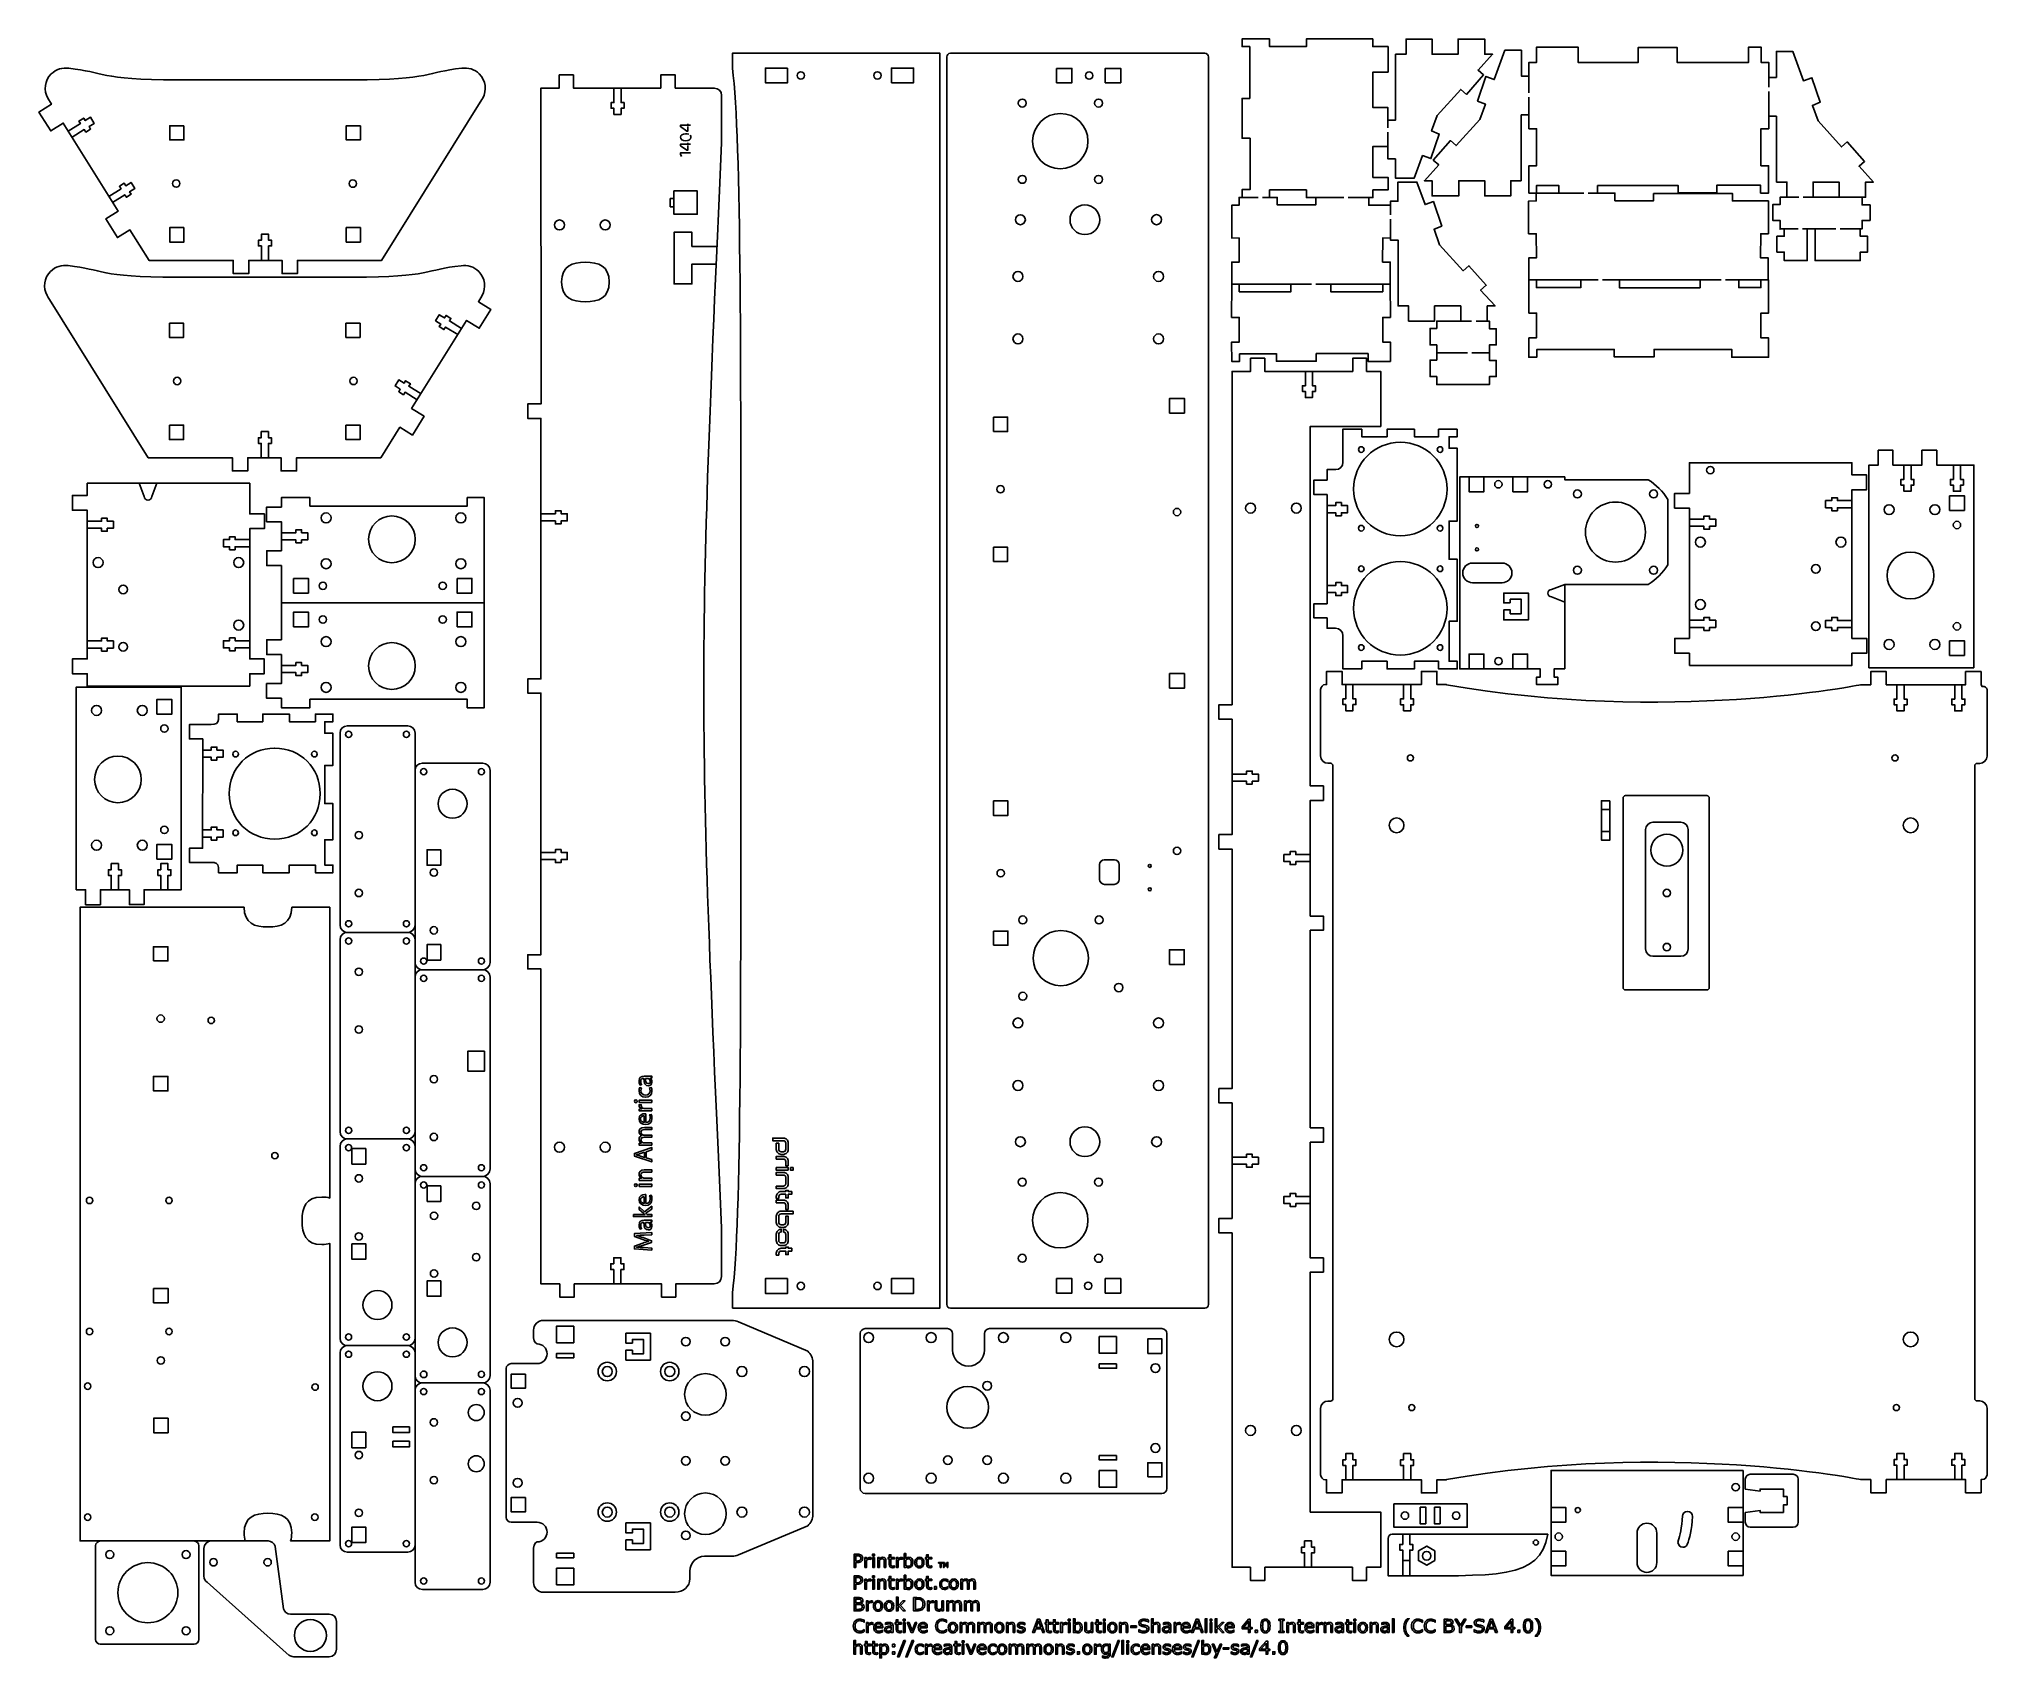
# Model space of a CAD drawing. Extents: x -130 to 662, y -187 to 471.
import ezdxf

# ---------------------------------------------------------------- set-up
doc = ezdxf.new("R2010")
doc.units = 0
doc.header["$MEASUREMENT"] = 0
doc.layers.add('LAYER_1_0_0_0', color=160, linetype='Continuous')

# ---------------------------------------------------------------- blocks, each defined once
blk = doc.blocks.new('AI9-BLK21')
at = {"layer": 'LAYER_1_0_0_0', "color": 1}
blk.add_circle((0, 0), 1.3, dxfattribs=at)
blk = doc.blocks.new('AI9-BLK20')
at = {"layer": 'LAYER_1_0_0_0', "color": 1}
blk.add_lwpolyline([(-4.152374, 1.451419), (-0.648711, 1.451419), (-0.648711, 2.651001), (1.651923, 2.651001), (1.651923, 1.451419), (4.152374, 1.451419), (4.152374, -1.45073), (1.651923, -1.45073), (1.651923, -2.651001), (-0.648711, -2.651001), (-0.648711, -1.45073), (-4.152374, -1.45073)], dxfattribs=at)
blk = doc.blocks.new('AI9-BLK19')
at = {"layer": 'LAYER_1_0_0_0', "color": 1}
blk.add_lwpolyline([(-4.152029, 1.451419), (-0.649056, 1.451419), (-0.649056, 2.651001), (1.652957, 2.651001), (1.652957, 1.451419), (4.152029, 1.451419), (4.152029, -1.45073), (1.652957, -1.45073), (1.652957, -2.651001), (-0.649056, -2.651001), (-0.649056, -1.45073), (-4.152029, -1.45073)], dxfattribs=at)
blk = doc.blocks.new('AI9-BLK18')
at = {"layer": 'LAYER_1_0_0_0', "color": 1}
blk.add_open_spline([(0, 18.5), (-10.49, 18.5), (-18.5, 10.49), (-18.5, 0), (-18.5, -10.49), (-10.49, -18.5), (0, -18.5), (10.49, -18.5), (18.5, -10.49), (18.5, 0), (18.5, 10.49), (10.49, 18.5), (0, 18.5), (0, 18.5), (0, 18.5), (0, 18.5)], degree=3, knots=[0, 0, 0, 0, 1, 1, 1, 2, 2, 2, 3, 3, 3, 4, 4, 4, 5, 5, 5, 5], dxfattribs=at)
blk = doc.blocks.new('AI9-BLK17')
at = {"layer": 'LAYER_1_0_0_0', "color": 1}
blk.add_open_spline([(0, 1.15), (-0.64, 1.15), (-1.15, 0.64), (-1.15, 0), (-1.15, -0.64), (-0.64, -1.15), (0, -1.15), (0.64, -1.15), (1.15, -0.64), (1.15, 0), (1.15, 0.64), (0.64, 1.15), (0, 1.15), (0, 1.15), (0, 1.15), (0, 1.15)], degree=3, knots=[0, 0, 0, 0, 1, 1, 1, 2, 2, 2, 3, 3, 3, 4, 4, 4, 5, 5, 5, 5], dxfattribs=at)
blk = doc.blocks.new('AI9-BLK16')
at = {"layer": 'LAYER_1_0_0_0', "color": 1}
blk.add_open_spline([(0, 1.15), (-0.64, 1.15), (-1.15, 0.64), (-1.15, 0), (-1.15, -0.64), (-0.64, -1.15), (0, -1.15), (0.64, -1.15), (1.15, -0.64), (1.15, 0), (1.15, 0.64), (0.64, 1.15), (0, 1.15), (0, 1.15), (0, 1.15), (0, 1.15)], degree=3, knots=[0, 0, 0, 0, 1, 1, 1, 2, 2, 2, 3, 3, 3, 4, 4, 4, 5, 5, 5, 5], dxfattribs=at)
blk = doc.blocks.new('AI9-BLK15')
at = {"layer": 'LAYER_1_0_0_0', "color": 1}
blk.add_open_spline([(0, 1.15), (-0.64, 1.15), (-1.15, 0.64), (-1.15, 0), (-1.15, -0.64), (-0.64, -1.15), (0, -1.15), (0.64, -1.15), (1.15, -0.64), (1.15, 0), (1.15, 0.64), (0.64, 1.15), (0, 1.15), (0, 1.15), (0, 1.15), (0, 1.15)], degree=3, knots=[0, 0, 0, 0, 1, 1, 1, 2, 2, 2, 3, 3, 3, 4, 4, 4, 5, 5, 5, 5], dxfattribs=at)
blk = doc.blocks.new('AI9-BLK14')
at = {"layer": 'LAYER_1_0_0_0', "color": 1}
blk.add_open_spline([(0, 1.15), (-0.64, 1.15), (-1.15, 0.64), (-1.15, 0), (-1.15, -0.64), (-0.64, -1.15), (0, -1.15), (0.64, -1.15), (1.15, -0.64), (1.15, 0), (1.15, 0.64), (0.64, 1.15), (0, 1.15), (0, 1.15), (0, 1.15), (0, 1.15)], degree=3, knots=[0, 0, 0, 0, 1, 1, 1, 2, 2, 2, 3, 3, 3, 4, 4, 4, 5, 5, 5, 5], dxfattribs=at)
blk = doc.blocks.new('AI9-BLK13')
at = {"layer": 'LAYER_1_0_0_0', "color": 1}
blk.add_lwpolyline([(-4.152374, 1.451419), (-0.648711, 1.451419), (-0.648711, 2.651001), (1.651923, 2.651001), (1.651923, 1.451419), (4.152374, 1.451419), (4.152374, -1.45073), (1.651923, -1.45073), (1.651923, -2.651001), (-0.648711, -2.651001), (-0.648711, -1.45073), (-4.152374, -1.45073)], dxfattribs=at)
blk = doc.blocks.new('AI9-BLK12')
at = {"layer": 'LAYER_1_0_0_0', "color": 1}
blk.add_lwpolyline([(-4.152029, 1.451419), (-0.649056, 1.451419), (-0.649056, 2.651001), (1.652957, 2.651001), (1.652957, 1.451419), (4.152029, 1.451419), (4.152029, -1.45073), (1.652957, -1.45073), (1.652957, -2.651001), (-0.649056, -2.651001), (-0.649056, -1.45073), (-4.152029, -1.45073)], dxfattribs=at)
blk = doc.blocks.new('AI9-BLK11')
at = {"layer": 'LAYER_1_0_0_0', "color": 1}
blk.add_open_spline([(0, 19), (-10.49, 19), (-19, 10.49), (-19, 0), (-19, -10.49), (-10.49, -19), (0, -19), (10.49, -19), (19, -10.49), (19, 0), (19, 10.49), (10.49, 19), (0, 19), (0, 19), (0, 19), (0, 19)], degree=3, knots=[0, 0, 0, 0, 1, 1, 1, 2, 2, 2, 3, 3, 3, 4, 4, 4, 5, 5, 5, 5], dxfattribs=at)
blk = doc.blocks.new('AI9-BLK10')
at = {"layer": 'LAYER_1_0_0_0', "color": 1}
blk.add_open_spline([(0, 1.15), (-0.64, 1.15), (-1.15, 0.64), (-1.15, 0), (-1.15, -0.64), (-0.64, -1.15), (0, -1.15), (0.64, -1.15), (1.15, -0.64), (1.15, 0), (1.15, 0.64), (0.64, 1.15), (0, 1.15), (0, 1.15), (0, 1.15), (0, 1.15)], degree=3, knots=[0, 0, 0, 0, 1, 1, 1, 2, 2, 2, 3, 3, 3, 4, 4, 4, 5, 5, 5, 5], dxfattribs=at)
blk = doc.blocks.new('AI9-BLK9')
at = {"layer": 'LAYER_1_0_0_0', "color": 1}
blk.add_open_spline([(0, 1.15), (-0.64, 1.15), (-1.15, 0.64), (-1.15, 0), (-1.15, -0.64), (-0.64, -1.15), (0, -1.15), (0.64, -1.15), (1.15, -0.64), (1.15, 0), (1.15, 0.64), (0.64, 1.15), (0, 1.15), (0, 1.15), (0, 1.15), (0, 1.15)], degree=3, knots=[0, 0, 0, 0, 1, 1, 1, 2, 2, 2, 3, 3, 3, 4, 4, 4, 5, 5, 5, 5], dxfattribs=at)
blk = doc.blocks.new('AI9-BLK8')
at = {"layer": 'LAYER_1_0_0_0', "color": 1}
blk.add_open_spline([(0, 1.15), (-0.64, 1.15), (-1.15, 0.64), (-1.15, 0), (-1.15, -0.64), (-0.64, -1.15), (0, -1.15), (0.64, -1.15), (1.15, -0.64), (1.15, 0), (1.15, 0.64), (0.64, 1.15), (0, 1.15), (0, 1.15), (0, 1.15), (0, 1.15)], degree=3, knots=[0, 0, 0, 0, 1, 1, 1, 2, 2, 2, 3, 3, 3, 4, 4, 4, 5, 5, 5, 5], dxfattribs=at)
blk = doc.blocks.new('AI9-BLK7')
at = {"layer": 'LAYER_1_0_0_0', "color": 1}
blk.add_open_spline([(0, 1.15), (-0.64, 1.15), (-1.15, 0.64), (-1.15, 0), (-1.15, -0.64), (-0.64, -1.15), (0, -1.15), (0.64, -1.15), (1.15, -0.64), (1.15, 0), (1.15, 0.64), (0.64, 1.15), (0, 1.15), (0, 1.15), (0, 1.15), (0, 1.15)], degree=3, knots=[0, 0, 0, 0, 1, 1, 1, 2, 2, 2, 3, 3, 3, 4, 4, 4, 5, 5, 5, 5], dxfattribs=at)
blk = doc.blocks.new('AI9-BLK6')
at = {"layer": 'LAYER_1_0_0_0', "color": 1}
blk.add_open_spline([(0, 19), (-10.49, 19), (-19, 10.49), (-19, 0), (-19, -10.49), (-10.49, -19), (0, -19), (10.49, -19), (19, -10.49), (19, 0), (19, 10.49), (10.49, 19), (0, 19), (0, 19), (0, 19), (0, 19)], degree=3, knots=[0, 0, 0, 0, 1, 1, 1, 2, 2, 2, 3, 3, 3, 4, 4, 4, 5, 5, 5, 5], dxfattribs=at)
blk = doc.blocks.new('AI9-BLK5')
at = {"layer": 'LAYER_1_0_0_0', "color": 1}
blk.add_open_spline([(0, 1.15), (-0.64, 1.15), (-1.15, 0.64), (-1.15, 0), (-1.15, -0.64), (-0.64, -1.15), (0, -1.15), (0.64, -1.15), (1.15, -0.64), (1.15, 0), (1.15, 0.64), (0.64, 1.15), (0, 1.15), (0, 1.15), (0, 1.15), (0, 1.15)], degree=3, knots=[0, 0, 0, 0, 1, 1, 1, 2, 2, 2, 3, 3, 3, 4, 4, 4, 5, 5, 5, 5], dxfattribs=at)
blk = doc.blocks.new('AI9-BLK4')
at = {"layer": 'LAYER_1_0_0_0', "color": 1}
blk.add_open_spline([(0, 1.15), (-0.64, 1.15), (-1.15, 0.64), (-1.15, 0), (-1.15, -0.64), (-0.64, -1.15), (0, -1.15), (0.64, -1.15), (1.15, -0.64), (1.15, 0), (1.15, 0.64), (0.64, 1.15), (0, 1.15), (0, 1.15), (0, 1.15), (0, 1.15)], degree=3, knots=[0, 0, 0, 0, 1, 1, 1, 2, 2, 2, 3, 3, 3, 4, 4, 4, 5, 5, 5, 5], dxfattribs=at)
blk = doc.blocks.new('AI9-BLK3')
at = {"layer": 'LAYER_1_0_0_0', "color": 1}
blk.add_open_spline([(0, 1.15), (-0.64, 1.15), (-1.15, 0.64), (-1.15, 0), (-1.15, -0.64), (-0.64, -1.15), (0, -1.15), (0.64, -1.15), (1.15, -0.64), (1.15, 0), (1.15, 0.64), (0.64, 1.15), (0, 1.15), (0, 1.15), (0, 1.15), (0, 1.15)], degree=3, knots=[0, 0, 0, 0, 1, 1, 1, 2, 2, 2, 3, 3, 3, 4, 4, 4, 5, 5, 5, 5], dxfattribs=at)
blk = doc.blocks.new('AI9-BLK2')
at = {"layer": 'LAYER_1_0_0_0', "color": 1}
blk.add_open_spline([(0, 1.15), (-0.64, 1.15), (-1.15, 0.64), (-1.15, 0), (-1.15, -0.64), (-0.64, -1.15), (0, -1.15), (0.64, -1.15), (1.15, -0.64), (1.15, 0), (1.15, 0.64), (0.64, 1.15), (0, 1.15), (0, 1.15), (0, 1.15), (0, 1.15)], degree=3, knots=[0, 0, 0, 0, 1, 1, 1, 2, 2, 2, 3, 3, 3, 4, 4, 4, 5, 5, 5, 5], dxfattribs=at)
blk = doc.blocks.new('AI9-BLK1')
at = {"layer": 'LAYER_1_0_0_0', "color": 7}
for points in [[(-131.09, 20.31), (-131.86, 20.31), (-131.86, 21.01), (-131.09, 21.01)], [(-131.13, 15.59), (-131.81, 15.59), (-131.81, 19.63), (-131.13, 19.63)], [(-103.31, 17.4), (-104.04, 17.4), (-104.04, 15.59), (-104.32, 15.59), (-104.32, 17.4), (-105.05, 17.4), (-105.05, 17.64), (-103.31, 17.64)], [(-101.2, 15.59), (-101.48, 15.59), (-101.48, 17.35), (-102.05, 16.15), (-102.21, 16.15), (-102.78, 17.35), (-102.78, 15.59), (-103.03, 15.59), (-103.03, 17.64), (-102.66, 17.64), (-102.12, 16.5), (-101.59, 17.64), (-101.2, 17.64)], [(-131.09, 11.49), (-131.86, 11.49), (-131.86, 12.19), (-131.09, 12.19)], [(-131.13, 6.77), (-131.81, 6.77), (-131.81, 10.81), (-131.13, 10.81)], [(-118.54, -2.05), (-119.44, -2.05), (-121.07, -0.28), (-121.5, -0.7), (-121.5, -2.05), (-122.19, -2.05), (-122.19, 3.58), (-121.5, 3.58), (-121.5, -0.02), (-119.55, 2), (-118.67, 2), (-120.56, 0.13)], [(-105.88, 6.77), (-106.74, 6.77), (-106.74, 7.81), (-105.88, 7.81)], [(-118.6, -6.15), (-119.37, -6.15), (-119.37, -5.45), (-118.6, -5.45)], [(-118.64, -10.87), (-119.33, -10.87), (-119.33, -6.82), (-118.64, -6.82)], [(-113.8, -6.82), (-115.44, -10.87), (-116.12, -10.87), (-117.75, -6.82), (-117.01, -6.82), (-115.75, -10.04), (-114.51, -6.82)], [(-61.94, -10.87), (-62.7, -10.87), (-63.23, -9.37), (-65.55, -9.37), (-66.07, -10.87), (-66.8, -10.87), (-64.85, -5.48), (-63.89, -5.48)], [(-63.45, -8.75), (-64.39, -6.11), (-65.33, -8.75)], [(-51.51, -6.15), (-52.28, -6.15), (-52.28, -5.45), (-51.51, -5.45)], [(-51.55, -10.87), (-52.24, -10.87), (-52.24, -6.82), (-51.55, -6.82)], [(-37.25, -6.15), (-38.02, -6.15), (-38.02, -5.45), (-37.25, -5.45)], [(-37.3, -10.87), (-37.98, -10.87), (-37.98, -6.82), (-37.3, -6.82)], [(2.59, -10.87), (1.83, -10.87), (1.31, -9.37), (-1.02, -9.37), (-1.54, -10.87), (-2.27, -10.87), (-0.31, -5.48), (0.64, -5.48)], [(1.08, -8.75), (0.15, -6.11), (-0.8, -8.75)], [(4.05, -10.87), (3.37, -10.87), (3.37, -5.24), (4.05, -5.24)], [(6.13, -6.15), (5.36, -6.15), (5.36, -5.45), (6.13, -5.45)], [(6.09, -10.87), (5.4, -10.87), (5.4, -6.82), (6.09, -6.82)], [(11.11, -10.87), (10.21, -10.87), (8.58, -9.1), (8.14, -9.52), (8.14, -10.87), (7.46, -10.87), (7.46, -5.24), (8.14, -5.24), (8.14, -8.83), (10.1, -6.82), (10.97, -6.82), (9.09, -8.69)], [(22.45, -9.35), (21.64, -9.35), (21.64, -10.87), (20.95, -10.87), (20.95, -9.35), (18.37, -9.35), (18.37, -8.52), (20.98, -5.48), (21.64, -5.48), (21.64, -8.76), (22.45, -8.76)], [(20.95, -8.76), (20.95, -6.36), (18.88, -8.76)], [(35.44, -10.87), (33.31, -10.87), (33.31, -10.32), (34.01, -10.32), (34.01, -6.03), (33.31, -6.03), (33.31, -5.48), (35.44, -5.48), (35.44, -6.03), (34.73, -6.03), (34.73, -10.32), (35.44, -10.32)], [(64.57, -6.15), (63.8, -6.15), (63.8, -5.45), (64.57, -5.45)], [(64.53, -10.87), (63.84, -10.87), (63.84, -6.82), (64.53, -6.82)], [(80.19, -10.87), (79.51, -10.87), (79.51, -5.24), (80.19, -5.24)], [(109.41, -5.48), (107.51, -8.51), (107.51, -10.87), (106.8, -10.87), (106.8, -8.58), (104.89, -5.48), (105.68, -5.48), (107.16, -7.89), (108.64, -5.48)], [(122.16, -10.87), (121.4, -10.87), (120.88, -9.37), (118.55, -9.37), (118.03, -10.87), (117.3, -10.87), (119.26, -5.48), (120.21, -5.48)], [(120.65, -8.75), (119.71, -6.11), (118.77, -8.75)], [(129.22, -9.35), (128.42, -9.35), (128.42, -10.87), (127.73, -10.87), (127.73, -9.35), (125.15, -9.35), (125.15, -8.52), (127.75, -5.48), (128.42, -5.48), (128.42, -8.76), (129.22, -8.76)], [(127.73, -8.76), (127.73, -6.36), (125.66, -8.76)], [(-122.86, -16.68), (-123.72, -16.68), (-123.72, -15.64), (-122.86, -15.64)], [(-118.5, -14.06), (-121.09, -20.79), (-121.72, -20.79), (-119.14, -14.06)], [(-115.14, -14.06), (-117.73, -20.79), (-118.35, -20.79), (-115.77, -14.06)], [(-94.68, -14.97), (-95.45, -14.97), (-95.45, -14.27), (-94.68, -14.27)], [(-94.72, -19.69), (-95.41, -19.69), (-95.41, -15.64), (-94.72, -15.64)], [(-89.88, -15.64), (-91.51, -19.69), (-92.2, -19.69), (-93.82, -15.64), (-93.09, -15.64), (-91.83, -18.86), (-90.59, -15.64)], [(-31.42, -14.06), (-34.02, -20.79), (-34.64, -20.79), (-32.06, -14.06)], [(-29.81, -19.69), (-30.5, -19.69), (-30.5, -14.06), (-29.81, -14.06)], [(-27.74, -14.97), (-28.51, -14.97), (-28.51, -14.27), (-27.74, -14.27)], [(-27.78, -19.69), (-28.46, -19.69), (-28.46, -15.64), (-27.78, -15.64)], [(-24.62, -8.84), (-26.88, -8.84), (-26.88, -8.19), (-24.62, -8.19)], [(1.1, -14.06), (-1.49, -20.79), (-2.12, -20.79), (0.46, -14.06)], [(10.12, -15.64), (7.76, -21.18), (7.04, -21.18), (7.79, -19.49), (6.17, -15.64), (6.91, -15.64), (8.15, -18.64), (9.41, -15.64)], [(24.97, -14.06), (22.38, -20.79), (21.76, -20.79), (24.34, -14.06)], [(24.58, -10.87), (23.72, -10.87), (23.72, -9.83), (24.58, -9.83)], [(29.59, -18.17), (28.78, -18.17), (28.78, -19.69), (28.09, -19.69), (28.09, -18.17), (25.51, -18.17), (25.51, -17.34), (28.11, -14.3), (28.78, -14.3), (28.78, -17.58), (29.59, -17.58)], [(28.09, -17.58), (28.09, -15.18), (26.02, -17.58)], [(111.73, -8.84), (109.47, -8.84), (109.47, -8.19), (111.73, -8.19)], [(131.35, -10.87), (130.49, -10.87), (130.49, -9.83), (131.35, -9.83)], [(-122.86, -19.69), (-123.72, -19.69), (-123.72, -18.65), (-122.86, -18.65)], [(-47.73, -19.69), (-48.59, -19.69), (-48.59, -18.65), (-47.73, -18.65)], [(13, -17.66), (10.74, -17.66), (10.74, -17.01), (13, -17.01)], [(31.71, -19.69), (30.85, -19.69), (30.85, -18.65), (31.71, -18.65)]]:
    blk.add_lwpolyline(points, close=True, dxfattribs=at)
for points, knots in [([(-135.87, 19.35), (-135.87, 19.11), (-135.91, 18.89), (-136, 18.68), (-136.08, 18.48), (-136.19, 18.3), (-136.34, 18.15), (-136.53, 17.97), (-136.75, 17.83), (-137, 17.73), (-137.25, 17.64), (-137.57, 17.59), (-137.96, 17.59), (-137.96, 17.59), (-138.67, 17.59), (-138.67, 17.59), (-138.67, 17.59), (-138.67, 15.59), (-138.67, 15.59), (-138.67, 15.59), (-139.39, 15.59), (-139.39, 15.59), (-139.39, 15.59), (-139.39, 20.98), (-139.39, 20.98), (-139.39, 20.98), (-137.93, 20.98), (-137.93, 20.98), (-137.61, 20.98), (-137.33, 20.95), (-137.11, 20.9), (-136.89, 20.84), (-136.69, 20.76), (-136.51, 20.64), (-136.31, 20.5), (-136.15, 20.33), (-136.04, 20.13), (-135.93, 19.92), (-135.87, 19.66), (-135.87, 19.35)], [0, 0, 0, 0, 1, 1, 1, 2, 2, 2, 3, 3, 3, 4, 4, 4, 5, 5, 5, 6, 6, 6, 7, 7, 7, 8, 8, 8, 9, 9, 9, 10, 10, 10, 11, 11, 11, 12, 12, 12, 13, 13, 13, 13]), ([(-136.62, 19.33), (-136.62, 19.52), (-136.65, 19.68), (-136.72, 19.82), (-136.78, 19.95), (-136.88, 20.07), (-137.01, 20.15), (-137.13, 20.23), (-137.26, 20.28), (-137.41, 20.31), (-137.55, 20.35), (-137.74, 20.36), (-137.97, 20.36), (-137.97, 20.36), (-138.67, 20.36), (-138.67, 20.36), (-138.67, 20.36), (-138.67, 18.21), (-138.67, 18.21), (-138.67, 18.21), (-138.07, 18.21), (-138.07, 18.21), (-137.78, 18.21), (-137.55, 18.24), (-137.37, 18.29), (-137.19, 18.34), (-137.04, 18.42), (-136.93, 18.54), (-136.82, 18.65), (-136.74, 18.77), (-136.69, 18.9), (-136.64, 19.03), (-136.62, 19.17), (-136.62, 19.33)], [0, 0, 0, 0, 1, 1, 1, 2, 2, 2, 3, 3, 3, 4, 4, 4, 5, 5, 5, 6, 6, 6, 7, 7, 7, 8, 8, 8, 9, 9, 9, 10, 10, 10, 11, 11, 11, 11]), ([(-132.45, 18.9), (-132.45, 18.9), (-132.49, 18.9), (-132.49, 18.9), (-132.59, 18.92), (-132.69, 18.94), (-132.78, 18.95), (-132.88, 18.96), (-132.99, 18.96), (-133.12, 18.96), (-133.33, 18.96), (-133.53, 18.92), (-133.73, 18.82), (-133.92, 18.73), (-134.11, 18.61), (-134.29, 18.46), (-134.29, 18.46), (-134.29, 15.59), (-134.29, 15.59), (-134.29, 15.59), (-134.98, 15.59), (-134.98, 15.59), (-134.98, 15.59), (-134.98, 19.63), (-134.98, 19.63), (-134.98, 19.63), (-134.29, 19.63), (-134.29, 19.63), (-134.29, 19.63), (-134.29, 19.04), (-134.29, 19.04), (-134.02, 19.25), (-133.78, 19.41), (-133.58, 19.5), (-133.37, 19.59), (-133.16, 19.63), (-132.95, 19.63), (-132.83, 19.63), (-132.74, 19.63), (-132.69, 19.62), (-132.64, 19.62), (-132.56, 19.61), (-132.45, 19.59), (-132.45, 19.59), (-132.45, 18.9), (-132.45, 18.9)], [0, 0, 0, 0, 1, 1, 1, 2, 2, 2, 3, 3, 3, 4, 4, 4, 5, 5, 5, 6, 6, 6, 7, 7, 7, 8, 8, 8, 9, 9, 9, 10, 10, 10, 11, 11, 11, 12, 12, 12, 13, 13, 13, 14, 14, 14, 15, 15, 15, 15]), ([(-126.41, 15.59), (-126.41, 15.59), (-127.09, 15.59), (-127.09, 15.59), (-127.09, 15.59), (-127.09, 17.89), (-127.09, 17.89), (-127.09, 18.08), (-127.1, 18.25), (-127.12, 18.41), (-127.14, 18.57), (-127.18, 18.7), (-127.24, 18.79), (-127.3, 18.9), (-127.39, 18.97), (-127.5, 19.02), (-127.61, 19.07), (-127.76, 19.09), (-127.94, 19.09), (-128.12, 19.09), (-128.32, 19.05), (-128.52, 18.96), (-128.72, 18.86), (-128.91, 18.75), (-129.1, 18.61), (-129.1, 18.61), (-129.1, 15.59), (-129.1, 15.59), (-129.1, 15.59), (-129.78, 15.59), (-129.78, 15.59), (-129.78, 15.59), (-129.78, 19.63), (-129.78, 19.63), (-129.78, 19.63), (-129.1, 19.63), (-129.1, 19.63), (-129.1, 19.63), (-129.1, 19.18), (-129.1, 19.18), (-128.89, 19.36), (-128.67, 19.5), (-128.44, 19.6), (-128.21, 19.69), (-127.98, 19.74), (-127.74, 19.74), (-127.31, 19.74), (-126.98, 19.61), (-126.75, 19.35), (-126.52, 19.09), (-126.41, 18.71), (-126.41, 18.21), (-126.41, 18.21), (-126.41, 15.59), (-126.41, 15.59)], [0, 0, 0, 0, 1, 1, 1, 2, 2, 2, 3, 3, 3, 4, 4, 4, 5, 5, 5, 6, 6, 6, 7, 7, 7, 8, 8, 8, 9, 9, 9, 10, 10, 10, 11, 11, 11, 12, 12, 12, 13, 13, 13, 14, 14, 14, 15, 15, 15, 16, 16, 16, 17, 17, 17, 18, 18, 18, 18]), ([(-123, 15.62), (-123.13, 15.58), (-123.27, 15.55), (-123.42, 15.53), (-123.57, 15.51), (-123.7, 15.5), (-123.82, 15.5), (-124.23, 15.5), (-124.55, 15.61), (-124.76, 15.83), (-124.97, 16.06), (-125.08, 16.41), (-125.08, 16.9), (-125.08, 16.9), (-125.08, 19.06), (-125.08, 19.06), (-125.08, 19.06), (-125.54, 19.06), (-125.54, 19.06), (-125.54, 19.06), (-125.54, 19.63), (-125.54, 19.63), (-125.54, 19.63), (-125.08, 19.63), (-125.08, 19.63), (-125.08, 19.63), (-125.08, 20.79), (-125.08, 20.79), (-125.08, 20.79), (-124.4, 20.79), (-124.4, 20.79), (-124.4, 20.79), (-124.4, 19.63), (-124.4, 19.63), (-124.4, 19.63), (-123, 19.63), (-123, 19.63), (-123, 19.63), (-123, 19.06), (-123, 19.06), (-123, 19.06), (-124.4, 19.06), (-124.4, 19.06), (-124.4, 19.06), (-124.4, 17.21), (-124.4, 17.21), (-124.4, 17), (-124.39, 16.83), (-124.38, 16.71), (-124.37, 16.59), (-124.34, 16.48), (-124.28, 16.38), (-124.23, 16.28), (-124.16, 16.21), (-124.06, 16.16), (-123.97, 16.12), (-123.83, 16.1), (-123.64, 16.1), (-123.53, 16.1), (-123.41, 16.11), (-123.29, 16.15), (-123.17, 16.18), (-123.09, 16.21), (-123.03, 16.23), (-123.03, 16.23), (-123, 16.23), (-123, 16.23), (-123, 16.23), (-123, 15.62), (-123, 15.62)], [0, 0, 0, 0, 1, 1, 1, 2, 2, 2, 3, 3, 3, 4, 4, 4, 5, 5, 5, 6, 6, 6, 7, 7, 7, 8, 8, 8, 9, 9, 9, 10, 10, 10, 11, 11, 11, 12, 12, 12, 13, 13, 13, 14, 14, 14, 15, 15, 15, 16, 16, 16, 17, 17, 17, 18, 18, 18, 19, 19, 19, 20, 20, 20, 21, 21, 21, 22, 22, 22, 23, 23, 23, 23]), ([(-119.65, 18.9), (-119.65, 18.9), (-119.69, 18.9), (-119.69, 18.9), (-119.79, 18.92), (-119.88, 18.94), (-119.98, 18.95), (-120.08, 18.96), (-120.19, 18.96), (-120.32, 18.96), (-120.53, 18.96), (-120.73, 18.92), (-120.93, 18.82), (-121.12, 18.73), (-121.31, 18.61), (-121.49, 18.46), (-121.49, 18.46), (-121.49, 15.59), (-121.49, 15.59), (-121.49, 15.59), (-122.17, 15.59), (-122.17, 15.59), (-122.17, 15.59), (-122.17, 19.63), (-122.17, 19.63), (-122.17, 19.63), (-121.49, 19.63), (-121.49, 19.63), (-121.49, 19.63), (-121.49, 19.04), (-121.49, 19.04), (-121.22, 19.25), (-120.98, 19.41), (-120.78, 19.5), (-120.57, 19.59), (-120.36, 19.63), (-120.14, 19.63), (-120.03, 19.63), (-119.94, 19.63), (-119.89, 19.62), (-119.83, 19.62), (-119.75, 19.61), (-119.65, 19.59), (-119.65, 19.59), (-119.65, 18.9), (-119.65, 18.9)], [0, 0, 0, 0, 1, 1, 1, 2, 2, 2, 3, 3, 3, 4, 4, 4, 5, 5, 5, 6, 6, 6, 7, 7, 7, 8, 8, 8, 9, 9, 9, 10, 10, 10, 11, 11, 11, 12, 12, 12, 13, 13, 13, 14, 14, 14, 15, 15, 15, 15]), ([(-115.45, 17.64), (-115.45, 17.3), (-115.5, 17), (-115.59, 16.73), (-115.69, 16.46), (-115.82, 16.23), (-115.98, 16.05), (-116.15, 15.86), (-116.34, 15.72), (-116.54, 15.62), (-116.75, 15.53), (-116.97, 15.48), (-117.22, 15.48), (-117.45, 15.48), (-117.65, 15.51), (-117.82, 15.56), (-117.99, 15.61), (-118.16, 15.69), (-118.33, 15.78), (-118.33, 15.78), (-118.37, 15.59), (-118.37, 15.59), (-118.37, 15.59), (-119.01, 15.59), (-119.01, 15.59), (-119.01, 15.59), (-119.01, 21.22), (-119.01, 21.22), (-119.01, 21.22), (-118.33, 21.22), (-118.33, 21.22), (-118.33, 21.22), (-118.33, 19.21), (-118.33, 19.21), (-118.14, 19.37), (-117.94, 19.49), (-117.72, 19.59), (-117.51, 19.69), (-117.26, 19.74), (-117, 19.74), (-116.52, 19.74), (-116.14, 19.56), (-115.87, 19.19), (-115.59, 18.83), (-115.45, 18.31), (-115.45, 17.64)], [0, 0, 0, 0, 1, 1, 1, 2, 2, 2, 3, 3, 3, 4, 4, 4, 5, 5, 5, 6, 6, 6, 7, 7, 7, 8, 8, 8, 9, 9, 9, 10, 10, 10, 11, 11, 11, 12, 12, 12, 13, 13, 13, 14, 14, 14, 15, 15, 15, 15]), ([(-116.16, 17.62), (-116.16, 18.1), (-116.24, 18.47), (-116.4, 18.72), (-116.55, 18.97), (-116.81, 19.09), (-117.16, 19.09), (-117.36, 19.09), (-117.56, 19.05), (-117.77, 18.97), (-117.97, 18.88), (-118.16, 18.77), (-118.33, 18.63), (-118.33, 18.63), (-118.33, 16.32), (-118.33, 16.32), (-118.14, 16.23), (-117.97, 16.17), (-117.83, 16.14), (-117.69, 16.1), (-117.54, 16.08), (-117.36, 16.08), (-116.98, 16.08), (-116.69, 16.21), (-116.48, 16.46), (-116.26, 16.7), (-116.16, 17.09), (-116.16, 17.62)], [0, 0, 0, 0, 1, 1, 1, 2, 2, 2, 3, 3, 3, 4, 4, 4, 5, 5, 5, 6, 6, 6, 7, 7, 7, 8, 8, 8, 9, 9, 9, 9]), ([(-110.96, 17.61), (-110.96, 16.95), (-111.13, 16.43), (-111.46, 16.05), (-111.8, 15.67), (-112.25, 15.48), (-112.82, 15.48), (-113.39, 15.48), (-113.84, 15.67), (-114.18, 16.05), (-114.51, 16.43), (-114.68, 16.95), (-114.68, 17.61), (-114.68, 18.27), (-114.51, 18.79), (-114.18, 19.17), (-113.84, 19.55), (-113.39, 19.74), (-112.82, 19.74), (-112.25, 19.74), (-111.8, 19.55), (-111.46, 19.17), (-111.13, 18.79), (-110.96, 18.27), (-110.96, 17.61)], [0, 0, 0, 0, 1, 1, 1, 2, 2, 2, 3, 3, 3, 4, 4, 4, 5, 5, 5, 6, 6, 6, 7, 7, 7, 8, 8, 8, 8]), ([(-111.66, 17.61), (-111.66, 18.13), (-111.76, 18.52), (-111.97, 18.77), (-112.17, 19.02), (-112.46, 19.15), (-112.82, 19.15), (-113.19, 19.15), (-113.47, 19.02), (-113.67, 18.77), (-113.88, 18.52), (-113.98, 18.13), (-113.98, 17.61), (-113.98, 17.11), (-113.88, 16.72), (-113.67, 16.46), (-113.47, 16.2), (-113.18, 16.07), (-112.82, 16.07), (-112.46, 16.07), (-112.18, 16.2), (-111.97, 16.46), (-111.77, 16.72), (-111.66, 17.1), (-111.66, 17.61)], [0, 0, 0, 0, 1, 1, 1, 2, 2, 2, 3, 3, 3, 4, 4, 4, 5, 5, 5, 6, 6, 6, 7, 7, 7, 8, 8, 8, 8]), ([(-107.81, 15.62), (-107.93, 15.58), (-108.07, 15.55), (-108.22, 15.53), (-108.37, 15.51), (-108.51, 15.5), (-108.63, 15.5), (-109.04, 15.5), (-109.35, 15.61), (-109.57, 15.83), (-109.78, 16.06), (-109.89, 16.41), (-109.89, 16.9), (-109.89, 16.9), (-109.89, 19.06), (-109.89, 19.06), (-109.89, 19.06), (-110.35, 19.06), (-110.35, 19.06), (-110.35, 19.06), (-110.35, 19.63), (-110.35, 19.63), (-110.35, 19.63), (-109.89, 19.63), (-109.89, 19.63), (-109.89, 19.63), (-109.89, 20.79), (-109.89, 20.79), (-109.89, 20.79), (-109.21, 20.79), (-109.21, 20.79), (-109.21, 20.79), (-109.21, 19.63), (-109.21, 19.63), (-109.21, 19.63), (-107.81, 19.63), (-107.81, 19.63), (-107.81, 19.63), (-107.81, 19.06), (-107.81, 19.06), (-107.81, 19.06), (-109.21, 19.06), (-109.21, 19.06), (-109.21, 19.06), (-109.21, 17.21), (-109.21, 17.21), (-109.21, 17), (-109.2, 16.83), (-109.19, 16.71), (-109.18, 16.59), (-109.15, 16.48), (-109.09, 16.38), (-109.04, 16.28), (-108.96, 16.21), (-108.87, 16.16), (-108.78, 16.12), (-108.64, 16.1), (-108.45, 16.1), (-108.34, 16.1), (-108.22, 16.11), (-108.1, 16.15), (-107.98, 16.18), (-107.89, 16.21), (-107.84, 16.23), (-107.84, 16.23), (-107.81, 16.23), (-107.81, 16.23), (-107.81, 16.23), (-107.81, 15.62), (-107.81, 15.62)], [0, 0, 0, 0, 1, 1, 1, 2, 2, 2, 3, 3, 3, 4, 4, 4, 5, 5, 5, 6, 6, 6, 7, 7, 7, 8, 8, 8, 9, 9, 9, 10, 10, 10, 11, 11, 11, 12, 12, 12, 13, 13, 13, 14, 14, 14, 15, 15, 15, 16, 16, 16, 17, 17, 17, 18, 18, 18, 19, 19, 19, 20, 20, 20, 21, 21, 21, 22, 22, 22, 23, 23, 23, 23]), ([(-135.87, 10.53), (-135.87, 10.29), (-135.91, 10.07), (-136, 9.86), (-136.08, 9.66), (-136.19, 9.48), (-136.34, 9.33), (-136.53, 9.15), (-136.75, 9.01), (-137, 8.91), (-137.25, 8.82), (-137.57, 8.78), (-137.96, 8.78), (-137.96, 8.78), (-138.67, 8.78), (-138.67, 8.78), (-138.67, 8.78), (-138.67, 6.77), (-138.67, 6.77), (-138.67, 6.77), (-139.39, 6.77), (-139.39, 6.77), (-139.39, 6.77), (-139.39, 12.16), (-139.39, 12.16), (-139.39, 12.16), (-137.93, 12.16), (-137.93, 12.16), (-137.61, 12.16), (-137.33, 12.13), (-137.11, 12.08), (-136.89, 12.02), (-136.69, 11.94), (-136.51, 11.82), (-136.31, 11.69), (-136.15, 11.51), (-136.04, 11.31), (-135.93, 11.1), (-135.87, 10.84), (-135.87, 10.53)], [0, 0, 0, 0, 1, 1, 1, 2, 2, 2, 3, 3, 3, 4, 4, 4, 5, 5, 5, 6, 6, 6, 7, 7, 7, 8, 8, 8, 9, 9, 9, 10, 10, 10, 11, 11, 11, 12, 12, 12, 13, 13, 13, 13]), ([(-136.62, 10.51), (-136.62, 10.7), (-136.65, 10.86), (-136.72, 11), (-136.78, 11.13), (-136.88, 11.25), (-137.01, 11.33), (-137.13, 11.41), (-137.26, 11.46), (-137.41, 11.49), (-137.55, 11.53), (-137.74, 11.54), (-137.97, 11.54), (-137.97, 11.54), (-138.67, 11.54), (-138.67, 11.54), (-138.67, 11.54), (-138.67, 9.39), (-138.67, 9.39), (-138.67, 9.39), (-138.07, 9.39), (-138.07, 9.39), (-137.78, 9.39), (-137.55, 9.42), (-137.37, 9.47), (-137.19, 9.52), (-137.04, 9.6), (-136.93, 9.72), (-136.82, 9.83), (-136.74, 9.96), (-136.69, 10.08), (-136.64, 10.21), (-136.62, 10.35), (-136.62, 10.51)], [0, 0, 0, 0, 1, 1, 1, 2, 2, 2, 3, 3, 3, 4, 4, 4, 5, 5, 5, 6, 6, 6, 7, 7, 7, 8, 8, 8, 9, 9, 9, 10, 10, 10, 11, 11, 11, 11]), ([(-132.45, 10.08), (-132.45, 10.08), (-132.49, 10.08), (-132.49, 10.08), (-132.59, 10.1), (-132.69, 10.12), (-132.78, 10.13), (-132.88, 10.14), (-132.99, 10.14), (-133.12, 10.14), (-133.33, 10.14), (-133.53, 10.1), (-133.73, 10), (-133.92, 9.91), (-134.11, 9.79), (-134.29, 9.64), (-134.29, 9.64), (-134.29, 6.77), (-134.29, 6.77), (-134.29, 6.77), (-134.98, 6.77), (-134.98, 6.77), (-134.98, 6.77), (-134.98, 10.81), (-134.98, 10.81), (-134.98, 10.81), (-134.29, 10.81), (-134.29, 10.81), (-134.29, 10.81), (-134.29, 10.22), (-134.29, 10.22), (-134.02, 10.43), (-133.78, 10.59), (-133.58, 10.68), (-133.37, 10.77), (-133.16, 10.81), (-132.95, 10.81), (-132.83, 10.81), (-132.74, 10.81), (-132.69, 10.81), (-132.64, 10.8), (-132.56, 10.79), (-132.45, 10.77), (-132.45, 10.77), (-132.45, 10.08), (-132.45, 10.08)], [0, 0, 0, 0, 1, 1, 1, 2, 2, 2, 3, 3, 3, 4, 4, 4, 5, 5, 5, 6, 6, 6, 7, 7, 7, 8, 8, 8, 9, 9, 9, 10, 10, 10, 11, 11, 11, 12, 12, 12, 13, 13, 13, 14, 14, 14, 15, 15, 15, 15]), ([(-126.41, 6.77), (-126.41, 6.77), (-127.09, 6.77), (-127.09, 6.77), (-127.09, 6.77), (-127.09, 9.07), (-127.09, 9.07), (-127.09, 9.26), (-127.1, 9.43), (-127.12, 9.59), (-127.14, 9.76), (-127.18, 9.88), (-127.24, 9.97), (-127.3, 10.08), (-127.39, 10.15), (-127.5, 10.2), (-127.61, 10.25), (-127.76, 10.27), (-127.94, 10.27), (-128.12, 10.27), (-128.32, 10.23), (-128.52, 10.14), (-128.72, 10.05), (-128.91, 9.93), (-129.1, 9.79), (-129.1, 9.79), (-129.1, 6.77), (-129.1, 6.77), (-129.1, 6.77), (-129.78, 6.77), (-129.78, 6.77), (-129.78, 6.77), (-129.78, 10.81), (-129.78, 10.81), (-129.78, 10.81), (-129.1, 10.81), (-129.1, 10.81), (-129.1, 10.81), (-129.1, 10.36), (-129.1, 10.36), (-128.89, 10.54), (-128.67, 10.68), (-128.44, 10.78), (-128.21, 10.88), (-127.98, 10.93), (-127.74, 10.93), (-127.31, 10.93), (-126.98, 10.79), (-126.75, 10.53), (-126.52, 10.27), (-126.41, 9.89), (-126.41, 9.39), (-126.41, 9.39), (-126.41, 6.77), (-126.41, 6.77)], [0, 0, 0, 0, 1, 1, 1, 2, 2, 2, 3, 3, 3, 4, 4, 4, 5, 5, 5, 6, 6, 6, 7, 7, 7, 8, 8, 8, 9, 9, 9, 10, 10, 10, 11, 11, 11, 12, 12, 12, 13, 13, 13, 14, 14, 14, 15, 15, 15, 16, 16, 16, 17, 17, 17, 18, 18, 18, 18]), ([(-123, 6.8), (-123.13, 6.76), (-123.27, 6.73), (-123.42, 6.71), (-123.57, 6.69), (-123.7, 6.68), (-123.82, 6.68), (-124.23, 6.68), (-124.55, 6.79), (-124.76, 7.01), (-124.97, 7.24), (-125.08, 7.59), (-125.08, 8.09), (-125.08, 8.09), (-125.08, 10.24), (-125.08, 10.24), (-125.08, 10.24), (-125.54, 10.24), (-125.54, 10.24), (-125.54, 10.24), (-125.54, 10.81), (-125.54, 10.81), (-125.54, 10.81), (-125.08, 10.81), (-125.08, 10.81), (-125.08, 10.81), (-125.08, 11.97), (-125.08, 11.97), (-125.08, 11.97), (-124.4, 11.97), (-124.4, 11.97), (-124.4, 11.97), (-124.4, 10.81), (-124.4, 10.81), (-124.4, 10.81), (-123, 10.81), (-123, 10.81), (-123, 10.81), (-123, 10.24), (-123, 10.24), (-123, 10.24), (-124.4, 10.24), (-124.4, 10.24), (-124.4, 10.24), (-124.4, 8.39), (-124.4, 8.39), (-124.4, 8.18), (-124.39, 8.01), (-124.38, 7.89), (-124.37, 7.77), (-124.34, 7.66), (-124.28, 7.56), (-124.23, 7.46), (-124.16, 7.39), (-124.06, 7.34), (-123.97, 7.3), (-123.83, 7.28), (-123.64, 7.28), (-123.53, 7.28), (-123.41, 7.29), (-123.29, 7.33), (-123.17, 7.36), (-123.09, 7.39), (-123.03, 7.41), (-123.03, 7.41), (-123, 7.41), (-123, 7.41), (-123, 7.41), (-123, 6.8), (-123, 6.8)], [0, 0, 0, 0, 1, 1, 1, 2, 2, 2, 3, 3, 3, 4, 4, 4, 5, 5, 5, 6, 6, 6, 7, 7, 7, 8, 8, 8, 9, 9, 9, 10, 10, 10, 11, 11, 11, 12, 12, 12, 13, 13, 13, 14, 14, 14, 15, 15, 15, 16, 16, 16, 17, 17, 17, 18, 18, 18, 19, 19, 19, 20, 20, 20, 21, 21, 21, 22, 22, 22, 23, 23, 23, 23]), ([(-119.65, 10.08), (-119.65, 10.08), (-119.69, 10.08), (-119.69, 10.08), (-119.79, 10.1), (-119.88, 10.12), (-119.98, 10.13), (-120.08, 10.14), (-120.19, 10.14), (-120.32, 10.14), (-120.53, 10.14), (-120.73, 10.1), (-120.93, 10), (-121.12, 9.91), (-121.31, 9.79), (-121.49, 9.64), (-121.49, 9.64), (-121.49, 6.77), (-121.49, 6.77), (-121.49, 6.77), (-122.17, 6.77), (-122.17, 6.77), (-122.17, 6.77), (-122.17, 10.81), (-122.17, 10.81), (-122.17, 10.81), (-121.49, 10.81), (-121.49, 10.81), (-121.49, 10.81), (-121.49, 10.22), (-121.49, 10.22), (-121.22, 10.43), (-120.98, 10.59), (-120.78, 10.68), (-120.57, 10.77), (-120.36, 10.81), (-120.14, 10.81), (-120.03, 10.81), (-119.94, 10.81), (-119.89, 10.81), (-119.83, 10.8), (-119.75, 10.79), (-119.65, 10.77), (-119.65, 10.77), (-119.65, 10.08), (-119.65, 10.08)], [0, 0, 0, 0, 1, 1, 1, 2, 2, 2, 3, 3, 3, 4, 4, 4, 5, 5, 5, 6, 6, 6, 7, 7, 7, 8, 8, 8, 9, 9, 9, 10, 10, 10, 11, 11, 11, 12, 12, 12, 13, 13, 13, 14, 14, 14, 15, 15, 15, 15]), ([(-115.45, 8.82), (-115.45, 8.48), (-115.5, 8.18), (-115.59, 7.91), (-115.69, 7.64), (-115.82, 7.41), (-115.98, 7.23), (-116.15, 7.04), (-116.34, 6.9), (-116.54, 6.8), (-116.75, 6.71), (-116.97, 6.66), (-117.22, 6.66), (-117.45, 6.66), (-117.65, 6.69), (-117.82, 6.74), (-117.99, 6.79), (-118.16, 6.87), (-118.33, 6.96), (-118.33, 6.96), (-118.37, 6.77), (-118.37, 6.77), (-118.37, 6.77), (-119.01, 6.77), (-119.01, 6.77), (-119.01, 6.77), (-119.01, 12.4), (-119.01, 12.4), (-119.01, 12.4), (-118.33, 12.4), (-118.33, 12.4), (-118.33, 12.4), (-118.33, 10.39), (-118.33, 10.39), (-118.14, 10.55), (-117.94, 10.67), (-117.72, 10.77), (-117.51, 10.88), (-117.26, 10.93), (-117, 10.93), (-116.52, 10.93), (-116.14, 10.74), (-115.87, 10.37), (-115.59, 10.01), (-115.45, 9.49), (-115.45, 8.82)], [0, 0, 0, 0, 1, 1, 1, 2, 2, 2, 3, 3, 3, 4, 4, 4, 5, 5, 5, 6, 6, 6, 7, 7, 7, 8, 8, 8, 9, 9, 9, 10, 10, 10, 11, 11, 11, 12, 12, 12, 13, 13, 13, 14, 14, 14, 15, 15, 15, 15]), ([(-116.16, 8.8), (-116.16, 9.28), (-116.24, 9.65), (-116.4, 9.9), (-116.55, 10.15), (-116.81, 10.27), (-117.16, 10.27), (-117.36, 10.27), (-117.56, 10.23), (-117.77, 10.15), (-117.97, 10.06), (-118.16, 9.95), (-118.33, 9.81), (-118.33, 9.81), (-118.33, 7.5), (-118.33, 7.5), (-118.14, 7.41), (-117.97, 7.35), (-117.83, 7.32), (-117.69, 7.28), (-117.54, 7.27), (-117.36, 7.27), (-116.98, 7.27), (-116.69, 7.39), (-116.48, 7.64), (-116.26, 7.88), (-116.16, 8.27), (-116.16, 8.8)], [0, 0, 0, 0, 1, 1, 1, 2, 2, 2, 3, 3, 3, 4, 4, 4, 5, 5, 5, 6, 6, 6, 7, 7, 7, 8, 8, 8, 9, 9, 9, 9]), ([(-110.96, 8.79), (-110.96, 8.13), (-111.13, 7.61), (-111.46, 7.23), (-111.8, 6.85), (-112.25, 6.66), (-112.82, 6.66), (-113.39, 6.66), (-113.84, 6.85), (-114.18, 7.23), (-114.51, 7.61), (-114.68, 8.13), (-114.68, 8.79), (-114.68, 9.45), (-114.51, 9.97), (-114.18, 10.35), (-113.84, 10.73), (-113.39, 10.93), (-112.82, 10.93), (-112.25, 10.93), (-111.8, 10.73), (-111.46, 10.35), (-111.13, 9.97), (-110.96, 9.45), (-110.96, 8.79)], [0, 0, 0, 0, 1, 1, 1, 2, 2, 2, 3, 3, 3, 4, 4, 4, 5, 5, 5, 6, 6, 6, 7, 7, 7, 8, 8, 8, 8]), ([(-111.66, 8.79), (-111.66, 9.31), (-111.76, 9.7), (-111.97, 9.95), (-112.17, 10.2), (-112.46, 10.33), (-112.82, 10.33), (-113.19, 10.33), (-113.47, 10.2), (-113.67, 9.95), (-113.88, 9.7), (-113.98, 9.31), (-113.98, 8.79), (-113.98, 8.29), (-113.88, 7.9), (-113.67, 7.64), (-113.47, 7.38), (-113.18, 7.25), (-112.82, 7.25), (-112.46, 7.25), (-112.18, 7.38), (-111.97, 7.64), (-111.77, 7.9), (-111.66, 8.28), (-111.66, 8.79)], [0, 0, 0, 0, 1, 1, 1, 2, 2, 2, 3, 3, 3, 4, 4, 4, 5, 5, 5, 6, 6, 6, 7, 7, 7, 8, 8, 8, 8]), ([(-107.81, 6.8), (-107.93, 6.76), (-108.07, 6.73), (-108.22, 6.71), (-108.37, 6.69), (-108.51, 6.68), (-108.63, 6.68), (-109.04, 6.68), (-109.35, 6.79), (-109.57, 7.01), (-109.78, 7.24), (-109.89, 7.59), (-109.89, 8.09), (-109.89, 8.09), (-109.89, 10.24), (-109.89, 10.24), (-109.89, 10.24), (-110.35, 10.24), (-110.35, 10.24), (-110.35, 10.24), (-110.35, 10.81), (-110.35, 10.81), (-110.35, 10.81), (-109.89, 10.81), (-109.89, 10.81), (-109.89, 10.81), (-109.89, 11.97), (-109.89, 11.97), (-109.89, 11.97), (-109.21, 11.97), (-109.21, 11.97), (-109.21, 11.97), (-109.21, 10.81), (-109.21, 10.81), (-109.21, 10.81), (-107.81, 10.81), (-107.81, 10.81), (-107.81, 10.81), (-107.81, 10.24), (-107.81, 10.24), (-107.81, 10.24), (-109.21, 10.24), (-109.21, 10.24), (-109.21, 10.24), (-109.21, 8.39), (-109.21, 8.39), (-109.21, 8.18), (-109.2, 8.01), (-109.19, 7.89), (-109.18, 7.77), (-109.15, 7.66), (-109.09, 7.56), (-109.04, 7.46), (-108.96, 7.39), (-108.87, 7.34), (-108.78, 7.3), (-108.64, 7.28), (-108.45, 7.28), (-108.34, 7.28), (-108.22, 7.29), (-108.1, 7.33), (-107.98, 7.36), (-107.89, 7.39), (-107.84, 7.41), (-107.84, 7.41), (-107.81, 7.41), (-107.81, 7.41), (-107.81, 7.41), (-107.81, 6.8), (-107.81, 6.8)], [0, 0, 0, 0, 1, 1, 1, 2, 2, 2, 3, 3, 3, 4, 4, 4, 5, 5, 5, 6, 6, 6, 7, 7, 7, 8, 8, 8, 9, 9, 9, 10, 10, 10, 11, 11, 11, 12, 12, 12, 13, 13, 13, 14, 14, 14, 15, 15, 15, 16, 16, 16, 17, 17, 17, 18, 18, 18, 19, 19, 19, 20, 20, 20, 21, 21, 21, 22, 22, 22, 23, 23, 23, 23]), ([(-101.3, 7.02), (-101.52, 6.92), (-101.74, 6.83), (-101.94, 6.77), (-102.15, 6.71), (-102.36, 6.68), (-102.59, 6.68), (-102.88, 6.68), (-103.15, 6.72), (-103.39, 6.81), (-103.64, 6.89), (-103.85, 7.02), (-104.02, 7.2), (-104.2, 7.37), (-104.33, 7.59), (-104.43, 7.86), (-104.52, 8.12), (-104.57, 8.43), (-104.57, 8.78), (-104.57, 9.44), (-104.39, 9.96), (-104.03, 10.34), (-103.67, 10.71), (-103.19, 10.9), (-102.59, 10.9), (-102.36, 10.9), (-102.13, 10.87), (-101.91, 10.81), (-101.69, 10.74), (-101.48, 10.66), (-101.3, 10.57), (-101.3, 10.57), (-101.3, 9.81), (-101.3, 9.81), (-101.3, 9.81), (-101.33, 9.81), (-101.33, 9.81), (-101.54, 9.97), (-101.76, 10.09), (-101.98, 10.18), (-102.2, 10.26), (-102.41, 10.31), (-102.62, 10.31), (-103.01, 10.31), (-103.31, 10.18), (-103.53, 9.92), (-103.76, 9.66), (-103.87, 9.28), (-103.87, 8.78), (-103.87, 8.3), (-103.76, 7.93), (-103.54, 7.67), (-103.32, 7.41), (-103.02, 7.28), (-102.62, 7.28), (-102.48, 7.28), (-102.34, 7.29), (-102.2, 7.33), (-102.06, 7.37), (-101.93, 7.41), (-101.82, 7.47), (-101.72, 7.52), (-101.63, 7.57), (-101.54, 7.63), (-101.45, 7.68), (-101.39, 7.73), (-101.33, 7.77), (-101.33, 7.77), (-101.3, 7.77), (-101.3, 7.77), (-101.3, 7.77), (-101.3, 7.02), (-101.3, 7.02)], [0, 0, 0, 0, 1, 1, 1, 2, 2, 2, 3, 3, 3, 4, 4, 4, 5, 5, 5, 6, 6, 6, 7, 7, 7, 8, 8, 8, 9, 9, 9, 10, 10, 10, 11, 11, 11, 12, 12, 12, 13, 13, 13, 14, 14, 14, 15, 15, 15, 16, 16, 16, 17, 17, 17, 18, 18, 18, 19, 19, 19, 20, 20, 20, 21, 21, 21, 22, 22, 22, 23, 23, 23, 24, 24, 24, 24]), ([(-96.99, 8.79), (-96.99, 8.13), (-97.16, 7.61), (-97.49, 7.23), (-97.83, 6.85), (-98.28, 6.66), (-98.85, 6.66), (-99.42, 6.66), (-99.87, 6.85), (-100.21, 7.23), (-100.54, 7.61), (-100.71, 8.13), (-100.71, 8.79), (-100.71, 9.45), (-100.54, 9.97), (-100.21, 10.35), (-99.87, 10.73), (-99.42, 10.93), (-98.85, 10.93), (-98.28, 10.93), (-97.83, 10.73), (-97.49, 10.35), (-97.16, 9.97), (-96.99, 9.45), (-96.99, 8.79)], [0, 0, 0, 0, 1, 1, 1, 2, 2, 2, 3, 3, 3, 4, 4, 4, 5, 5, 5, 6, 6, 6, 7, 7, 7, 8, 8, 8, 8]), ([(-97.69, 8.79), (-97.69, 9.31), (-97.79, 9.7), (-98, 9.95), (-98.2, 10.2), (-98.49, 10.33), (-98.85, 10.33), (-99.22, 10.33), (-99.5, 10.2), (-99.7, 9.95), (-99.91, 9.7), (-100.01, 9.31), (-100.01, 8.79), (-100.01, 8.29), (-99.91, 7.9), (-99.7, 7.64), (-99.5, 7.38), (-99.21, 7.25), (-98.85, 7.25), (-98.49, 7.25), (-98.21, 7.38), (-98, 7.64), (-97.79, 7.9), (-97.69, 8.28), (-97.69, 8.79)], [0, 0, 0, 0, 1, 1, 1, 2, 2, 2, 3, 3, 3, 4, 4, 4, 5, 5, 5, 6, 6, 6, 7, 7, 7, 8, 8, 8, 8]), ([(-90.03, 6.77), (-90.03, 6.77), (-90.71, 6.77), (-90.71, 6.77), (-90.71, 6.77), (-90.71, 9.07), (-90.71, 9.07), (-90.71, 9.24), (-90.72, 9.41), (-90.74, 9.57), (-90.75, 9.73), (-90.79, 9.86), (-90.84, 9.96), (-90.89, 10.06), (-90.97, 10.14), (-91.08, 10.2), (-91.18, 10.25), (-91.33, 10.27), (-91.53, 10.27), (-91.72, 10.27), (-91.91, 10.23), (-92.1, 10.13), (-92.29, 10.04), (-92.48, 9.92), (-92.67, 9.77), (-92.66, 9.71), (-92.66, 9.65), (-92.65, 9.57), (-92.65, 9.5), (-92.64, 9.43), (-92.64, 9.36), (-92.64, 9.36), (-92.64, 6.77), (-92.64, 6.77), (-92.64, 6.77), (-93.33, 6.77), (-93.33, 6.77), (-93.33, 6.77), (-93.33, 9.07), (-93.33, 9.07), (-93.33, 9.25), (-93.34, 9.42), (-93.35, 9.58), (-93.37, 9.74), (-93.4, 9.87), (-93.45, 9.96), (-93.51, 10.07), (-93.59, 10.14), (-93.69, 10.2), (-93.79, 10.25), (-93.94, 10.27), (-94.14, 10.27), (-94.32, 10.27), (-94.51, 10.23), (-94.7, 10.14), (-94.88, 10.05), (-95.07, 9.93), (-95.26, 9.79), (-95.26, 9.79), (-95.26, 6.77), (-95.26, 6.77), (-95.26, 6.77), (-95.94, 6.77), (-95.94, 6.77), (-95.94, 6.77), (-95.94, 10.81), (-95.94, 10.81), (-95.94, 10.81), (-95.26, 10.81), (-95.26, 10.81), (-95.26, 10.81), (-95.26, 10.37), (-95.26, 10.37), (-95.04, 10.54), (-94.83, 10.68), (-94.62, 10.78), (-94.41, 10.88), (-94.18, 10.93), (-93.95, 10.93), (-93.67, 10.93), (-93.44, 10.87), (-93.24, 10.75), (-93.05, 10.64), (-92.91, 10.48), (-92.82, 10.27), (-92.54, 10.5), (-92.29, 10.67), (-92.06, 10.77), (-91.83, 10.87), (-91.59, 10.93), (-91.33, 10.93), (-90.89, 10.93), (-90.56, 10.79), (-90.35, 10.52), (-90.14, 10.25), (-90.03, 9.88), (-90.03, 9.39), (-90.03, 9.39), (-90.03, 6.77), (-90.03, 6.77)], [0, 0, 0, 0, 1, 1, 1, 2, 2, 2, 3, 3, 3, 4, 4, 4, 5, 5, 5, 6, 6, 6, 7, 7, 7, 8, 8, 8, 9, 9, 9, 10, 10, 10, 11, 11, 11, 12, 12, 12, 13, 13, 13, 14, 14, 14, 15, 15, 15, 16, 16, 16, 17, 17, 17, 18, 18, 18, 19, 19, 19, 20, 20, 20, 21, 21, 21, 22, 22, 22, 23, 23, 23, 24, 24, 24, 25, 25, 25, 26, 26, 26, 27, 27, 27, 28, 28, 28, 29, 29, 29, 30, 30, 30, 31, 31, 31, 32, 32, 32, 33, 33, 33, 33]), ([(-135.32, -0.39), (-135.32, -0.66), (-135.37, -0.9), (-135.47, -1.1), (-135.57, -1.31), (-135.71, -1.48), (-135.88, -1.61), (-136.08, -1.77), (-136.31, -1.88), (-136.55, -1.95), (-136.79, -2.02), (-137.1, -2.05), (-137.48, -2.05), (-137.48, -2.05), (-139.39, -2.05), (-139.39, -2.05), (-139.39, -2.05), (-139.39, 3.34), (-139.39, 3.34), (-139.39, 3.34), (-137.79, 3.34), (-137.79, 3.34), (-137.4, 3.34), (-137.1, 3.33), (-136.91, 3.3), (-136.71, 3.27), (-136.53, 3.21), (-136.35, 3.12), (-136.15, 3.01), (-136.01, 2.88), (-135.92, 2.72), (-135.83, 2.55), (-135.78, 2.36), (-135.78, 2.13), (-135.78, 1.87), (-135.85, 1.66), (-135.98, 1.47), (-136.11, 1.3), (-136.28, 1.15), (-136.5, 1.04), (-136.5, 1.04), (-136.5, 1.01), (-136.5, 1.01), (-136.13, 0.94), (-135.85, 0.78), (-135.64, 0.53), (-135.42, 0.29), (-135.32, -0.02), (-135.32, -0.39)], [0, 0, 0, 0, 1, 1, 1, 2, 2, 2, 3, 3, 3, 4, 4, 4, 5, 5, 5, 6, 6, 6, 7, 7, 7, 8, 8, 8, 9, 9, 9, 10, 10, 10, 11, 11, 11, 12, 12, 12, 13, 13, 13, 14, 14, 14, 15, 15, 15, 16, 16, 16, 16]), ([(-136.53, 2.03), (-136.53, 2.16), (-136.55, 2.27), (-136.6, 2.36), (-136.64, 2.45), (-136.71, 2.52), (-136.81, 2.58), (-136.92, 2.64), (-137.06, 2.68), (-137.22, 2.7), (-137.38, 2.72), (-137.58, 2.72), (-137.82, 2.72), (-137.82, 2.72), (-138.67, 2.72), (-138.67, 2.72), (-138.67, 2.72), (-138.67, 1.17), (-138.67, 1.17), (-138.67, 1.17), (-137.75, 1.17), (-137.75, 1.17), (-137.52, 1.17), (-137.34, 1.18), (-137.21, 1.2), (-137.08, 1.23), (-136.96, 1.27), (-136.84, 1.35), (-136.73, 1.42), (-136.65, 1.51), (-136.6, 1.63), (-136.56, 1.74), (-136.53, 1.88), (-136.53, 2.03)], [0, 0, 0, 0, 1, 1, 1, 2, 2, 2, 3, 3, 3, 4, 4, 4, 5, 5, 5, 6, 6, 6, 7, 7, 7, 8, 8, 8, 9, 9, 9, 10, 10, 10, 11, 11, 11, 11]), ([(-136.07, -0.42), (-136.07, -0.2), (-136.1, -0.03), (-136.17, 0.09), (-136.23, 0.22), (-136.35, 0.33), (-136.52, 0.42), (-136.64, 0.48), (-136.78, 0.52), (-136.94, 0.54), (-137.11, 0.55), (-137.31, 0.56), (-137.55, 0.56), (-137.55, 0.56), (-138.67, 0.56), (-138.67, 0.56), (-138.67, 0.56), (-138.67, -1.43), (-138.67, -1.43), (-138.67, -1.43), (-137.72, -1.43), (-137.72, -1.43), (-137.41, -1.43), (-137.15, -1.42), (-136.95, -1.38), (-136.75, -1.35), (-136.59, -1.29), (-136.46, -1.21), (-136.33, -1.11), (-136.23, -1.01), (-136.16, -0.89), (-136.1, -0.77), (-136.07, -0.61), (-136.07, -0.42)], [0, 0, 0, 0, 1, 1, 1, 2, 2, 2, 3, 3, 3, 4, 4, 4, 5, 5, 5, 6, 6, 6, 7, 7, 7, 8, 8, 8, 9, 9, 9, 10, 10, 10, 11, 11, 11, 11]), ([(-131.84, 1.26), (-131.84, 1.26), (-131.88, 1.26), (-131.88, 1.26), (-131.98, 1.28), (-132.08, 1.3), (-132.17, 1.31), (-132.27, 1.32), (-132.38, 1.32), (-132.51, 1.32), (-132.72, 1.32), (-132.92, 1.28), (-133.12, 1.18), (-133.31, 1.09), (-133.5, 0.97), (-133.68, 0.82), (-133.68, 0.82), (-133.68, -2.05), (-133.68, -2.05), (-133.68, -2.05), (-134.36, -2.05), (-134.36, -2.05), (-134.36, -2.05), (-134.36, 2), (-134.36, 2), (-134.36, 2), (-133.68, 2), (-133.68, 2), (-133.68, 2), (-133.68, 1.4), (-133.68, 1.4), (-133.41, 1.62), (-133.17, 1.77), (-132.97, 1.86), (-132.76, 1.95), (-132.55, 2), (-132.34, 2), (-132.22, 2), (-132.13, 1.99), (-132.08, 1.99), (-132.03, 1.98), (-131.95, 1.97), (-131.84, 1.95), (-131.84, 1.95), (-131.84, 1.26), (-131.84, 1.26)], [0, 0, 0, 0, 1, 1, 1, 2, 2, 2, 3, 3, 3, 4, 4, 4, 5, 5, 5, 6, 6, 6, 7, 7, 7, 8, 8, 8, 9, 9, 9, 10, 10, 10, 11, 11, 11, 12, 12, 12, 13, 13, 13, 14, 14, 14, 15, 15, 15, 15]), ([(-127.76, -0.03), (-127.76, -0.69), (-127.93, -1.21), (-128.27, -1.59), (-128.61, -1.97), (-129.06, -2.16), (-129.62, -2.16), (-130.19, -2.16), (-130.65, -1.97), (-130.98, -1.59), (-131.32, -1.21), (-131.49, -0.69), (-131.49, -0.03), (-131.49, 0.63), (-131.32, 1.15), (-130.98, 1.53), (-130.65, 1.91), (-130.19, 2.11), (-129.62, 2.11), (-129.06, 2.11), (-128.61, 1.91), (-128.27, 1.53), (-127.93, 1.15), (-127.76, 0.63), (-127.76, -0.03)], [0, 0, 0, 0, 1, 1, 1, 2, 2, 2, 3, 3, 3, 4, 4, 4, 5, 5, 5, 6, 6, 6, 7, 7, 7, 8, 8, 8, 8]), ([(-128.47, -0.03), (-128.47, 0.49), (-128.57, 0.88), (-128.77, 1.13), (-128.98, 1.38), (-129.26, 1.51), (-129.62, 1.51), (-129.99, 1.51), (-130.28, 1.38), (-130.48, 1.13), (-130.68, 0.88), (-130.78, 0.49), (-130.78, -0.03), (-130.78, -0.53), (-130.68, -0.92), (-130.48, -1.18), (-130.27, -1.44), (-129.99, -1.57), (-129.62, -1.57), (-129.26, -1.57), (-128.98, -1.44), (-128.78, -1.18), (-128.57, -0.92), (-128.47, -0.54), (-128.47, -0.03)], [0, 0, 0, 0, 1, 1, 1, 2, 2, 2, 3, 3, 3, 4, 4, 4, 5, 5, 5, 6, 6, 6, 7, 7, 7, 8, 8, 8, 8]), ([(-123.27, -0.03), (-123.27, -0.69), (-123.44, -1.21), (-123.77, -1.59), (-124.11, -1.97), (-124.56, -2.16), (-125.13, -2.16), (-125.7, -2.16), (-126.15, -1.97), (-126.49, -1.59), (-126.82, -1.21), (-126.99, -0.69), (-126.99, -0.03), (-126.99, 0.63), (-126.82, 1.15), (-126.49, 1.53), (-126.15, 1.91), (-125.7, 2.11), (-125.13, 2.11), (-124.56, 2.11), (-124.11, 1.91), (-123.77, 1.53), (-123.44, 1.15), (-123.27, 0.63), (-123.27, -0.03)], [0, 0, 0, 0, 1, 1, 1, 2, 2, 2, 3, 3, 3, 4, 4, 4, 5, 5, 5, 6, 6, 6, 7, 7, 7, 8, 8, 8, 8]), ([(-123.97, -0.03), (-123.97, 0.49), (-124.07, 0.88), (-124.28, 1.13), (-124.48, 1.38), (-124.77, 1.51), (-125.13, 1.51), (-125.5, 1.51), (-125.78, 1.38), (-125.98, 1.13), (-126.19, 0.88), (-126.29, 0.49), (-126.29, -0.03), (-126.29, -0.53), (-126.18, -0.92), (-125.98, -1.18), (-125.78, -1.44), (-125.49, -1.57), (-125.13, -1.57), (-124.77, -1.57), (-124.49, -1.44), (-124.28, -1.18), (-124.07, -0.92), (-123.97, -0.54), (-123.97, -0.03)], [0, 0, 0, 0, 1, 1, 1, 2, 2, 2, 3, 3, 3, 4, 4, 4, 5, 5, 5, 6, 6, 6, 7, 7, 7, 8, 8, 8, 8]), ([(-110.61, 0.64), (-110.61, 0.15), (-110.72, -0.29), (-110.93, -0.69), (-111.15, -1.09), (-111.43, -1.4), (-111.79, -1.62), (-112.03, -1.77), (-112.31, -1.88), (-112.61, -1.95), (-112.91, -2.02), (-113.31, -2.05), (-113.81, -2.05), (-113.81, -2.05), (-115.17, -2.05), (-115.17, -2.05), (-115.17, -2.05), (-115.17, 3.34), (-115.17, 3.34), (-115.17, 3.34), (-113.82, 3.34), (-113.82, 3.34), (-113.29, 3.34), (-112.88, 3.3), (-112.57, 3.23), (-112.26, 3.15), (-111.99, 3.05), (-111.78, 2.91), (-111.41, 2.68), (-111.13, 2.38), (-110.92, 2), (-110.72, 1.62), (-110.61, 1.16), (-110.61, 0.64)], [0, 0, 0, 0, 1, 1, 1, 2, 2, 2, 3, 3, 3, 4, 4, 4, 5, 5, 5, 6, 6, 6, 7, 7, 7, 8, 8, 8, 9, 9, 9, 10, 10, 10, 11, 11, 11, 11]), ([(-111.36, 0.65), (-111.36, 1.07), (-111.44, 1.43), (-111.58, 1.72), (-111.73, 2.01), (-111.95, 2.23), (-112.24, 2.4), (-112.45, 2.52), (-112.68, 2.61), (-112.92, 2.65), (-113.16, 2.7), (-113.44, 2.72), (-113.78, 2.72), (-113.78, 2.72), (-114.45, 2.72), (-114.45, 2.72), (-114.45, 2.72), (-114.45, -1.43), (-114.45, -1.43), (-114.45, -1.43), (-113.78, -1.43), (-113.78, -1.43), (-113.43, -1.43), (-113.13, -1.41), (-112.87, -1.36), (-112.62, -1.31), (-112.38, -1.21), (-112.17, -1.08), (-111.9, -0.9), (-111.7, -0.68), (-111.56, -0.4), (-111.43, -0.12), (-111.36, 0.23), (-111.36, 0.65)], [0, 0, 0, 0, 1, 1, 1, 2, 2, 2, 3, 3, 3, 4, 4, 4, 5, 5, 5, 6, 6, 6, 7, 7, 7, 8, 8, 8, 9, 9, 9, 10, 10, 10, 11, 11, 11, 11]), ([(-106.99, 1.26), (-106.99, 1.26), (-107.02, 1.26), (-107.02, 1.26), (-107.13, 1.28), (-107.22, 1.3), (-107.32, 1.31), (-107.41, 1.32), (-107.53, 1.32), (-107.66, 1.32), (-107.87, 1.32), (-108.07, 1.28), (-108.26, 1.18), (-108.46, 1.09), (-108.65, 0.97), (-108.83, 0.82), (-108.83, 0.82), (-108.83, -2.05), (-108.83, -2.05), (-108.83, -2.05), (-109.51, -2.05), (-109.51, -2.05), (-109.51, -2.05), (-109.51, 2), (-109.51, 2), (-109.51, 2), (-108.83, 2), (-108.83, 2), (-108.83, 2), (-108.83, 1.4), (-108.83, 1.4), (-108.56, 1.62), (-108.32, 1.77), (-108.11, 1.86), (-107.91, 1.95), (-107.7, 2), (-107.48, 2), (-107.37, 2), (-107.28, 1.99), (-107.23, 1.99), (-107.17, 1.98), (-107.09, 1.97), (-106.99, 1.95), (-106.99, 1.95), (-106.99, 1.26), (-106.99, 1.26)], [0, 0, 0, 0, 1, 1, 1, 2, 2, 2, 3, 3, 3, 4, 4, 4, 5, 5, 5, 6, 6, 6, 7, 7, 7, 8, 8, 8, 9, 9, 9, 10, 10, 10, 11, 11, 11, 12, 12, 12, 13, 13, 13, 14, 14, 14, 15, 15, 15, 15]), ([(-103.01, -2.05), (-103.01, -2.05), (-103.69, -2.05), (-103.69, -2.05), (-103.69, -2.05), (-103.69, -1.6), (-103.69, -1.6), (-103.92, -1.78), (-104.14, -1.92), (-104.35, -2.02), (-104.56, -2.11), (-104.79, -2.16), (-105.04, -2.16), (-105.47, -2.16), (-105.8, -2.03), (-106.03, -1.77), (-106.27, -1.51), (-106.38, -1.13), (-106.38, -0.63), (-106.38, -0.63), (-106.38, 2), (-106.38, 2), (-106.38, 2), (-105.7, 2), (-105.7, 2), (-105.7, 2), (-105.7, -0.31), (-105.7, -0.31), (-105.7, -0.51), (-105.69, -0.69), (-105.67, -0.83), (-105.65, -0.98), (-105.61, -1.1), (-105.55, -1.21), (-105.49, -1.31), (-105.4, -1.39), (-105.3, -1.44), (-105.2, -1.49), (-105.05, -1.51), (-104.85, -1.51), (-104.67, -1.51), (-104.48, -1.46), (-104.28, -1.37), (-104.07, -1.28), (-103.87, -1.16), (-103.69, -1.02), (-103.69, -1.02), (-103.69, 2), (-103.69, 2), (-103.69, 2), (-103.01, 2), (-103.01, 2), (-103.01, 2), (-103.01, -2.05), (-103.01, -2.05)], [0, 0, 0, 0, 1, 1, 1, 2, 2, 2, 3, 3, 3, 4, 4, 4, 5, 5, 5, 6, 6, 6, 7, 7, 7, 8, 8, 8, 9, 9, 9, 10, 10, 10, 11, 11, 11, 12, 12, 12, 13, 13, 13, 14, 14, 14, 15, 15, 15, 16, 16, 16, 17, 17, 17, 18, 18, 18, 18]), ([(-95.77, -2.05), (-95.77, -2.05), (-96.45, -2.05), (-96.45, -2.05), (-96.45, -2.05), (-96.45, 0.25), (-96.45, 0.25), (-96.45, 0.42), (-96.46, 0.59), (-96.47, 0.75), (-96.49, 0.91), (-96.52, 1.04), (-96.57, 1.14), (-96.63, 1.24), (-96.71, 1.32), (-96.81, 1.38), (-96.91, 1.43), (-97.06, 1.46), (-97.26, 1.46), (-97.45, 1.46), (-97.64, 1.41), (-97.83, 1.31), (-98.02, 1.22), (-98.21, 1.1), (-98.4, 0.95), (-98.4, 0.89), (-98.39, 0.83), (-98.39, 0.75), (-98.38, 0.68), (-98.38, 0.61), (-98.38, 0.54), (-98.38, 0.54), (-98.38, -2.05), (-98.38, -2.05), (-98.38, -2.05), (-99.06, -2.05), (-99.06, -2.05), (-99.06, -2.05), (-99.06, 0.25), (-99.06, 0.25), (-99.06, 0.43), (-99.07, 0.6), (-99.09, 0.76), (-99.1, 0.92), (-99.13, 1.05), (-99.18, 1.14), (-99.24, 1.25), (-99.32, 1.33), (-99.42, 1.38), (-99.53, 1.43), (-99.68, 1.46), (-99.87, 1.46), (-100.06, 1.46), (-100.24, 1.41), (-100.43, 1.32), (-100.62, 1.23), (-100.8, 1.11), (-100.99, 0.97), (-100.99, 0.97), (-100.99, -2.05), (-100.99, -2.05), (-100.99, -2.05), (-101.67, -2.05), (-101.67, -2.05), (-101.67, -2.05), (-101.67, 2), (-101.67, 2), (-101.67, 2), (-100.99, 2), (-100.99, 2), (-100.99, 2), (-100.99, 1.55), (-100.99, 1.55), (-100.78, 1.72), (-100.57, 1.86), (-100.35, 1.96), (-100.14, 2.06), (-99.92, 2.11), (-99.68, 2.11), (-99.4, 2.11), (-99.17, 2.05), (-98.98, 1.93), (-98.79, 1.82), (-98.64, 1.66), (-98.55, 1.45), (-98.27, 1.68), (-98.02, 1.85), (-97.79, 1.95), (-97.57, 2.05), (-97.32, 2.11), (-97.07, 2.11), (-96.62, 2.11), (-96.29, 1.97), (-96.08, 1.7), (-95.87, 1.43), (-95.77, 1.06), (-95.77, 0.57), (-95.77, 0.57), (-95.77, -2.05), (-95.77, -2.05)], [0, 0, 0, 0, 1, 1, 1, 2, 2, 2, 3, 3, 3, 4, 4, 4, 5, 5, 5, 6, 6, 6, 7, 7, 7, 8, 8, 8, 9, 9, 9, 10, 10, 10, 11, 11, 11, 12, 12, 12, 13, 13, 13, 14, 14, 14, 15, 15, 15, 16, 16, 16, 17, 17, 17, 18, 18, 18, 19, 19, 19, 20, 20, 20, 21, 21, 21, 22, 22, 22, 23, 23, 23, 24, 24, 24, 25, 25, 25, 26, 26, 26, 27, 27, 27, 28, 28, 28, 29, 29, 29, 30, 30, 30, 31, 31, 31, 32, 32, 32, 33, 33, 33, 33]), ([(-88.56, -2.05), (-88.56, -2.05), (-89.24, -2.05), (-89.24, -2.05), (-89.24, -2.05), (-89.24, 0.25), (-89.24, 0.25), (-89.24, 0.42), (-89.25, 0.59), (-89.27, 0.75), (-89.28, 0.91), (-89.32, 1.04), (-89.37, 1.14), (-89.42, 1.24), (-89.5, 1.32), (-89.6, 1.38), (-89.71, 1.43), (-89.86, 1.46), (-90.05, 1.46), (-90.24, 1.46), (-90.44, 1.41), (-90.63, 1.31), (-90.82, 1.22), (-91.01, 1.1), (-91.2, 0.95), (-91.19, 0.89), (-91.18, 0.83), (-91.18, 0.75), (-91.17, 0.68), (-91.17, 0.61), (-91.17, 0.54), (-91.17, 0.54), (-91.17, -2.05), (-91.17, -2.05), (-91.17, -2.05), (-91.86, -2.05), (-91.86, -2.05), (-91.86, -2.05), (-91.86, 0.25), (-91.86, 0.25), (-91.86, 0.43), (-91.86, 0.6), (-91.88, 0.76), (-91.9, 0.92), (-91.93, 1.05), (-91.98, 1.14), (-92.03, 1.25), (-92.11, 1.33), (-92.22, 1.38), (-92.32, 1.43), (-92.47, 1.46), (-92.67, 1.46), (-92.85, 1.46), (-93.04, 1.41), (-93.23, 1.32), (-93.41, 1.23), (-93.6, 1.11), (-93.79, 0.97), (-93.79, 0.97), (-93.79, -2.05), (-93.79, -2.05), (-93.79, -2.05), (-94.47, -2.05), (-94.47, -2.05), (-94.47, -2.05), (-94.47, 2), (-94.47, 2), (-94.47, 2), (-93.79, 2), (-93.79, 2), (-93.79, 2), (-93.79, 1.55), (-93.79, 1.55), (-93.57, 1.72), (-93.36, 1.86), (-93.15, 1.96), (-92.94, 2.06), (-92.71, 2.11), (-92.47, 2.11), (-92.2, 2.11), (-91.96, 2.05), (-91.77, 1.93), (-91.58, 1.82), (-91.44, 1.66), (-91.34, 1.45), (-91.07, 1.68), (-90.82, 1.85), (-90.59, 1.95), (-90.36, 2.05), (-90.12, 2.11), (-89.86, 2.11), (-89.42, 2.11), (-89.09, 1.97), (-88.88, 1.7), (-88.67, 1.43), (-88.56, 1.06), (-88.56, 0.57), (-88.56, 0.57), (-88.56, -2.05), (-88.56, -2.05)], [0, 0, 0, 0, 1, 1, 1, 2, 2, 2, 3, 3, 3, 4, 4, 4, 5, 5, 5, 6, 6, 6, 7, 7, 7, 8, 8, 8, 9, 9, 9, 10, 10, 10, 11, 11, 11, 12, 12, 12, 13, 13, 13, 14, 14, 14, 15, 15, 15, 16, 16, 16, 17, 17, 17, 18, 18, 18, 19, 19, 19, 20, 20, 20, 21, 21, 21, 22, 22, 22, 23, 23, 23, 24, 24, 24, 25, 25, 25, 26, 26, 26, 27, 27, 27, 28, 28, 28, 29, 29, 29, 30, 30, 30, 31, 31, 31, 32, 32, 32, 33, 33, 33, 33]), ([(-135.23, -10.48), (-135.36, -10.54), (-135.48, -10.59), (-135.59, -10.65), (-135.7, -10.7), (-135.84, -10.75), (-136.01, -10.8), (-136.16, -10.85), (-136.32, -10.89), (-136.49, -10.92), (-136.66, -10.95), (-136.85, -10.97), (-137.06, -10.97), (-137.45, -10.97), (-137.81, -10.91), (-138.13, -10.8), (-138.44, -10.7), (-138.72, -10.52), (-138.96, -10.29), (-139.19, -10.06), (-139.37, -9.77), (-139.5, -9.42), (-139.63, -9.06), (-139.7, -8.65), (-139.7, -8.19), (-139.7, -7.74), (-139.63, -7.35), (-139.51, -7), (-139.38, -6.65), (-139.2, -6.35), (-138.97, -6.11), (-138.74, -5.88), (-138.46, -5.7), (-138.14, -5.58), (-137.81, -5.45), (-137.45, -5.39), (-137.06, -5.39), (-136.77, -5.39), (-136.48, -5.43), (-136.19, -5.5), (-135.9, -5.57), (-135.58, -5.69), (-135.23, -5.86), (-135.23, -5.86), (-135.23, -6.71), (-135.23, -6.71), (-135.23, -6.71), (-135.29, -6.71), (-135.29, -6.71), (-135.58, -6.47), (-135.88, -6.29), (-136.17, -6.18), (-136.46, -6.06), (-136.77, -6.01), (-137.1, -6.01), (-137.37, -6.01), (-137.62, -6.05), (-137.84, -6.14), (-138.05, -6.23), (-138.25, -6.36), (-138.42, -6.55), (-138.59, -6.73), (-138.71, -6.96), (-138.81, -7.23), (-138.9, -7.51), (-138.95, -7.83), (-138.95, -8.19), (-138.95, -8.57), (-138.9, -8.89), (-138.79, -9.16), (-138.69, -9.44), (-138.56, -9.66), (-138.4, -9.83), (-138.23, -10.01), (-138.03, -10.14), (-137.81, -10.22), (-137.58, -10.31), (-137.34, -10.35), (-137.09, -10.35), (-136.75, -10.35), (-136.43, -10.29), (-136.13, -10.18), (-135.83, -10.06), (-135.54, -9.88), (-135.28, -9.65), (-135.28, -9.65), (-135.23, -9.65), (-135.23, -9.65), (-135.23, -9.65), (-135.23, -10.48), (-135.23, -10.48)], [0, 0, 0, 0, 1, 1, 1, 2, 2, 2, 3, 3, 3, 4, 4, 4, 5, 5, 5, 6, 6, 6, 7, 7, 7, 8, 8, 8, 9, 9, 9, 10, 10, 10, 11, 11, 11, 12, 12, 12, 13, 13, 13, 14, 14, 14, 15, 15, 15, 16, 16, 16, 17, 17, 17, 18, 18, 18, 19, 19, 19, 20, 20, 20, 21, 21, 21, 22, 22, 22, 23, 23, 23, 24, 24, 24, 25, 25, 25, 26, 26, 26, 27, 27, 27, 28, 28, 28, 29, 29, 29, 30, 30, 30, 30]), ([(-131.75, -7.56), (-131.75, -7.56), (-131.78, -7.56), (-131.78, -7.56), (-131.88, -7.54), (-131.98, -7.52), (-132.08, -7.51), (-132.17, -7.5), (-132.28, -7.5), (-132.41, -7.5), (-132.62, -7.5), (-132.83, -7.54), (-133.02, -7.64), (-133.22, -7.73), (-133.41, -7.85), (-133.59, -8), (-133.59, -8), (-133.59, -10.87), (-133.59, -10.87), (-133.59, -10.87), (-134.27, -10.87), (-134.27, -10.87), (-134.27, -10.87), (-134.27, -6.82), (-134.27, -6.82), (-134.27, -6.82), (-133.59, -6.82), (-133.59, -6.82), (-133.59, -6.82), (-133.59, -7.42), (-133.59, -7.42), (-133.32, -7.2), (-133.08, -7.05), (-132.87, -6.96), (-132.67, -6.87), (-132.46, -6.82), (-132.24, -6.82), (-132.12, -6.82), (-132.04, -6.83), (-131.98, -6.83), (-131.93, -6.84), (-131.85, -6.85), (-131.75, -6.87), (-131.75, -6.87), (-131.75, -7.56), (-131.75, -7.56)], [0, 0, 0, 0, 1, 1, 1, 2, 2, 2, 3, 3, 3, 4, 4, 4, 5, 5, 5, 6, 6, 6, 7, 7, 7, 8, 8, 8, 9, 9, 9, 10, 10, 10, 11, 11, 11, 12, 12, 12, 13, 13, 13, 14, 14, 14, 15, 15, 15, 15]), ([(-127.74, -8.91), (-127.74, -8.91), (-130.69, -8.91), (-130.69, -8.91), (-130.69, -9.16), (-130.65, -9.37), (-130.58, -9.56), (-130.5, -9.74), (-130.4, -9.9), (-130.27, -10.01), (-130.15, -10.13), (-130, -10.22), (-129.83, -10.28), (-129.66, -10.33), (-129.47, -10.36), (-129.26, -10.36), (-128.99, -10.36), (-128.72, -10.31), (-128.44, -10.2), (-128.16, -10.09), (-127.97, -9.98), (-127.85, -9.88), (-127.85, -9.88), (-127.81, -9.88), (-127.81, -9.88), (-127.81, -9.88), (-127.81, -10.62), (-127.81, -10.62), (-128.04, -10.71), (-128.27, -10.8), (-128.51, -10.86), (-128.75, -10.93), (-129, -10.96), (-129.26, -10.96), (-129.93, -10.96), (-130.46, -10.78), (-130.83, -10.41), (-131.21, -10.05), (-131.4, -9.54), (-131.4, -8.87), (-131.4, -8.21), (-131.22, -7.68), (-130.86, -7.3), (-130.5, -6.91), (-130.02, -6.71), (-129.43, -6.71), (-128.89, -6.71), (-128.47, -6.87), (-128.18, -7.19), (-127.88, -7.51), (-127.74, -7.96), (-127.74, -8.54), (-127.74, -8.54), (-127.74, -8.91), (-127.74, -8.91)], [0, 0, 0, 0, 1, 1, 1, 2, 2, 2, 3, 3, 3, 4, 4, 4, 5, 5, 5, 6, 6, 6, 7, 7, 7, 8, 8, 8, 9, 9, 9, 10, 10, 10, 11, 11, 11, 12, 12, 12, 13, 13, 13, 14, 14, 14, 15, 15, 15, 16, 16, 16, 17, 17, 17, 18, 18, 18, 18]), ([(-128.4, -8.39), (-128.4, -8.03), (-128.49, -7.75), (-128.66, -7.56), (-128.84, -7.36), (-129.11, -7.27), (-129.46, -7.27), (-129.82, -7.27), (-130.11, -7.37), (-130.33, -7.59), (-130.54, -7.8), (-130.66, -8.07), (-130.69, -8.39), (-130.69, -8.39), (-128.4, -8.39), (-128.4, -8.39)], [0, 0, 0, 0, 1, 1, 1, 2, 2, 2, 3, 3, 3, 4, 4, 4, 5, 5, 5, 5]), ([(-123.55, -10.87), (-123.55, -10.87), (-124.24, -10.87), (-124.24, -10.87), (-124.24, -10.87), (-124.24, -10.44), (-124.24, -10.44), (-124.3, -10.48), (-124.38, -10.54), (-124.48, -10.61), (-124.58, -10.68), (-124.68, -10.74), (-124.78, -10.78), (-124.89, -10.84), (-125.02, -10.89), (-125.17, -10.92), (-125.31, -10.96), (-125.48, -10.98), (-125.68, -10.98), (-126.04, -10.98), (-126.35, -10.86), (-126.6, -10.62), (-126.86, -10.38), (-126.98, -10.07), (-126.98, -9.7), (-126.98, -9.39), (-126.92, -9.14), (-126.79, -8.96), (-126.65, -8.77), (-126.47, -8.62), (-126.23, -8.51), (-125.98, -8.4), (-125.69, -8.33), (-125.34, -8.29), (-125, -8.25), (-124.63, -8.22), (-124.24, -8.2), (-124.24, -8.2), (-124.24, -8.1), (-124.24, -8.1), (-124.24, -7.94), (-124.26, -7.81), (-124.32, -7.71), (-124.37, -7.61), (-124.45, -7.53), (-124.55, -7.47), (-124.65, -7.42), (-124.76, -7.38), (-124.9, -7.36), (-125.03, -7.34), (-125.17, -7.33), (-125.32, -7.33), (-125.5, -7.33), (-125.7, -7.35), (-125.91, -7.4), (-126.13, -7.45), (-126.36, -7.52), (-126.59, -7.61), (-126.59, -7.61), (-126.63, -7.61), (-126.63, -7.61), (-126.63, -7.61), (-126.63, -6.92), (-126.63, -6.92), (-126.5, -6.88), (-126.3, -6.84), (-126.05, -6.8), (-125.8, -6.76), (-125.56, -6.74), (-125.31, -6.74), (-125.03, -6.74), (-124.78, -6.76), (-124.57, -6.81), (-124.36, -6.85), (-124.17, -6.93), (-124.02, -7.05), (-123.87, -7.16), (-123.75, -7.3), (-123.67, -7.48), (-123.59, -7.65), (-123.55, -7.87), (-123.55, -8.13), (-123.55, -8.13), (-123.55, -10.87), (-123.55, -10.87)], [0, 0, 0, 0, 1, 1, 1, 2, 2, 2, 3, 3, 3, 4, 4, 4, 5, 5, 5, 6, 6, 6, 7, 7, 7, 8, 8, 8, 9, 9, 9, 10, 10, 10, 11, 11, 11, 12, 12, 12, 13, 13, 13, 14, 14, 14, 15, 15, 15, 16, 16, 16, 17, 17, 17, 18, 18, 18, 19, 19, 19, 20, 20, 20, 21, 21, 21, 22, 22, 22, 23, 23, 23, 24, 24, 24, 25, 25, 25, 26, 26, 26, 27, 27, 27, 28, 28, 28, 28]), ([(-120.15, -10.84), (-120.28, -10.88), (-120.42, -10.9), (-120.57, -10.93), (-120.72, -10.95), (-120.85, -10.96), (-120.97, -10.96), (-121.38, -10.96), (-121.7, -10.85), (-121.91, -10.62), (-122.13, -10.4), (-122.23, -10.04), (-122.23, -9.55), (-122.23, -9.55), (-122.23, -7.4), (-122.23, -7.4), (-122.23, -7.4), (-122.7, -7.4), (-122.7, -7.4), (-122.7, -7.4), (-122.7, -6.82), (-122.7, -6.82), (-122.7, -6.82), (-122.23, -6.82), (-122.23, -6.82), (-122.23, -6.82), (-122.23, -5.67), (-122.23, -5.67), (-122.23, -5.67), (-121.55, -5.67), (-121.55, -5.67), (-121.55, -5.67), (-121.55, -6.82), (-121.55, -6.82), (-121.55, -6.82), (-120.15, -6.82), (-120.15, -6.82), (-120.15, -6.82), (-120.15, -7.4), (-120.15, -7.4), (-120.15, -7.4), (-121.55, -7.4), (-121.55, -7.4), (-121.55, -7.4), (-121.55, -9.25), (-121.55, -9.25), (-121.55, -9.46), (-121.55, -9.63), (-121.54, -9.75), (-121.53, -9.87), (-121.49, -9.98), (-121.44, -10.08), (-121.38, -10.18), (-121.31, -10.25), (-121.22, -10.3), (-121.12, -10.34), (-120.98, -10.36), (-120.79, -10.36), (-120.68, -10.36), (-120.57, -10.35), (-120.45, -10.31), (-120.33, -10.28), (-120.24, -10.25), (-120.19, -10.23), (-120.19, -10.23), (-120.15, -10.23), (-120.15, -10.23), (-120.15, -10.23), (-120.15, -10.84), (-120.15, -10.84)], [0, 0, 0, 0, 1, 1, 1, 2, 2, 2, 3, 3, 3, 4, 4, 4, 5, 5, 5, 6, 6, 6, 7, 7, 7, 8, 8, 8, 9, 9, 9, 10, 10, 10, 11, 11, 11, 12, 12, 12, 13, 13, 13, 14, 14, 14, 15, 15, 15, 16, 16, 16, 17, 17, 17, 18, 18, 18, 19, 19, 19, 20, 20, 20, 21, 21, 21, 22, 22, 22, 23, 23, 23, 23]), ([(-109.6, -8.91), (-109.6, -8.91), (-112.56, -8.91), (-112.56, -8.91), (-112.56, -9.16), (-112.52, -9.37), (-112.44, -9.56), (-112.37, -9.74), (-112.27, -9.9), (-112.14, -10.01), (-112.01, -10.13), (-111.87, -10.22), (-111.7, -10.28), (-111.52, -10.33), (-111.34, -10.36), (-111.13, -10.36), (-110.86, -10.36), (-110.58, -10.31), (-110.31, -10.2), (-110.03, -10.09), (-109.83, -9.98), (-109.71, -9.88), (-109.71, -9.88), (-109.68, -9.88), (-109.68, -9.88), (-109.68, -9.88), (-109.68, -10.62), (-109.68, -10.62), (-109.91, -10.71), (-110.14, -10.8), (-110.38, -10.86), (-110.62, -10.93), (-110.87, -10.96), (-111.13, -10.96), (-111.8, -10.96), (-112.32, -10.78), (-112.7, -10.41), (-113.07, -10.05), (-113.26, -9.54), (-113.26, -8.87), (-113.26, -8.21), (-113.08, -7.68), (-112.72, -7.3), (-112.36, -6.91), (-111.89, -6.71), (-111.3, -6.71), (-110.76, -6.71), (-110.34, -6.87), (-110.04, -7.19), (-109.75, -7.51), (-109.6, -7.96), (-109.6, -8.54), (-109.6, -8.54), (-109.6, -8.91), (-109.6, -8.91)], [0, 0, 0, 0, 1, 1, 1, 2, 2, 2, 3, 3, 3, 4, 4, 4, 5, 5, 5, 6, 6, 6, 7, 7, 7, 8, 8, 8, 9, 9, 9, 10, 10, 10, 11, 11, 11, 12, 12, 12, 13, 13, 13, 14, 14, 14, 15, 15, 15, 16, 16, 16, 17, 17, 17, 18, 18, 18, 18]), ([(-110.26, -8.39), (-110.27, -8.03), (-110.35, -7.75), (-110.53, -7.56), (-110.71, -7.36), (-110.97, -7.27), (-111.33, -7.27), (-111.69, -7.27), (-111.98, -7.37), (-112.19, -7.59), (-112.41, -7.8), (-112.53, -8.07), (-112.56, -8.39), (-112.56, -8.39), (-110.26, -8.39), (-110.26, -8.39)], [0, 0, 0, 0, 1, 1, 1, 2, 2, 2, 3, 3, 3, 4, 4, 4, 5, 5, 5, 5]), ([(-101.75, -10.48), (-101.88, -10.54), (-102, -10.59), (-102.11, -10.65), (-102.21, -10.7), (-102.35, -10.75), (-102.53, -10.8), (-102.67, -10.85), (-102.83, -10.89), (-103.01, -10.92), (-103.18, -10.95), (-103.37, -10.97), (-103.57, -10.97), (-103.97, -10.97), (-104.32, -10.91), (-104.64, -10.8), (-104.96, -10.7), (-105.24, -10.52), (-105.47, -10.29), (-105.7, -10.06), (-105.89, -9.77), (-106.02, -9.42), (-106.15, -9.06), (-106.21, -8.65), (-106.21, -8.19), (-106.21, -7.74), (-106.15, -7.35), (-106.02, -7), (-105.9, -6.65), (-105.72, -6.35), (-105.48, -6.11), (-105.25, -5.88), (-104.97, -5.7), (-104.65, -5.58), (-104.33, -5.45), (-103.97, -5.39), (-103.57, -5.39), (-103.28, -5.39), (-102.99, -5.43), (-102.71, -5.5), (-102.42, -5.57), (-102.1, -5.69), (-101.75, -5.86), (-101.75, -5.86), (-101.75, -6.71), (-101.75, -6.71), (-101.75, -6.71), (-101.8, -6.71), (-101.8, -6.71), (-102.1, -6.47), (-102.39, -6.29), (-102.68, -6.18), (-102.97, -6.06), (-103.28, -6.01), (-103.62, -6.01), (-103.89, -6.01), (-104.13, -6.05), (-104.35, -6.14), (-104.57, -6.23), (-104.76, -6.36), (-104.93, -6.55), (-105.1, -6.73), (-105.23, -6.96), (-105.32, -7.23), (-105.41, -7.51), (-105.46, -7.83), (-105.46, -8.19), (-105.46, -8.57), (-105.41, -8.89), (-105.31, -9.16), (-105.2, -9.44), (-105.07, -9.66), (-104.91, -9.83), (-104.74, -10.01), (-104.55, -10.14), (-104.32, -10.22), (-104.1, -10.31), (-103.86, -10.35), (-103.61, -10.35), (-103.26, -10.35), (-102.94, -10.29), (-102.64, -10.18), (-102.34, -10.06), (-102.06, -9.88), (-101.8, -9.65), (-101.8, -9.65), (-101.75, -9.65), (-101.75, -9.65), (-101.75, -9.65), (-101.75, -10.48), (-101.75, -10.48)], [0, 0, 0, 0, 1, 1, 1, 2, 2, 2, 3, 3, 3, 4, 4, 4, 5, 5, 5, 6, 6, 6, 7, 7, 7, 8, 8, 8, 9, 9, 9, 10, 10, 10, 11, 11, 11, 12, 12, 12, 13, 13, 13, 14, 14, 14, 15, 15, 15, 16, 16, 16, 17, 17, 17, 18, 18, 18, 19, 19, 19, 20, 20, 20, 21, 21, 21, 22, 22, 22, 23, 23, 23, 24, 24, 24, 25, 25, 25, 26, 26, 26, 27, 27, 27, 28, 28, 28, 29, 29, 29, 30, 30, 30, 30]), ([(-97.34, -8.85), (-97.34, -9.51), (-97.51, -10.03), (-97.85, -10.41), (-98.19, -10.79), (-98.64, -10.98), (-99.21, -10.98), (-99.78, -10.98), (-100.23, -10.79), (-100.57, -10.41), (-100.9, -10.03), (-101.07, -9.51), (-101.07, -8.85), (-101.07, -8.19), (-100.9, -7.67), (-100.57, -7.29), (-100.23, -6.91), (-99.78, -6.71), (-99.21, -6.71), (-98.64, -6.71), (-98.19, -6.91), (-97.85, -7.29), (-97.51, -7.67), (-97.34, -8.19), (-97.34, -8.85)], [0, 0, 0, 0, 1, 1, 1, 2, 2, 2, 3, 3, 3, 4, 4, 4, 5, 5, 5, 6, 6, 6, 7, 7, 7, 8, 8, 8, 8]), ([(-98.05, -8.85), (-98.05, -8.33), (-98.15, -7.94), (-98.36, -7.69), (-98.56, -7.44), (-98.84, -7.31), (-99.21, -7.31), (-99.57, -7.31), (-99.86, -7.44), (-100.06, -7.69), (-100.26, -7.94), (-100.37, -8.33), (-100.37, -8.85), (-100.37, -9.35), (-100.26, -9.73), (-100.06, -9.99), (-99.86, -10.26), (-99.57, -10.38), (-99.21, -10.38), (-98.85, -10.38), (-98.56, -10.26), (-98.36, -10), (-98.15, -9.74), (-98.05, -9.36), (-98.05, -8.85)], [0, 0, 0, 0, 1, 1, 1, 2, 2, 2, 3, 3, 3, 4, 4, 4, 5, 5, 5, 6, 6, 6, 7, 7, 7, 8, 8, 8, 8]), ([(-90.39, -10.87), (-90.39, -10.87), (-91.07, -10.87), (-91.07, -10.87), (-91.07, -10.87), (-91.07, -8.57), (-91.07, -8.57), (-91.07, -8.4), (-91.08, -8.23), (-91.1, -8.07), (-91.11, -7.9), (-91.15, -7.78), (-91.2, -7.68), (-91.25, -7.58), (-91.33, -7.5), (-91.44, -7.44), (-91.54, -7.39), (-91.69, -7.36), (-91.88, -7.36), (-92.07, -7.36), (-92.27, -7.41), (-92.46, -7.51), (-92.65, -7.6), (-92.84, -7.72), (-93.03, -7.87), (-93.02, -7.93), (-93.01, -7.99), (-93.01, -8.06), (-93.01, -8.14), (-93, -8.21), (-93, -8.28), (-93, -8.28), (-93, -10.87), (-93, -10.87), (-93, -10.87), (-93.69, -10.87), (-93.69, -10.87), (-93.69, -10.87), (-93.69, -8.57), (-93.69, -8.57), (-93.69, -8.39), (-93.69, -8.22), (-93.71, -8.06), (-93.73, -7.9), (-93.76, -7.77), (-93.81, -7.68), (-93.86, -7.57), (-93.94, -7.49), (-94.05, -7.44), (-94.15, -7.39), (-94.3, -7.36), (-94.5, -7.36), (-94.68, -7.36), (-94.87, -7.41), (-95.06, -7.5), (-95.24, -7.59), (-95.43, -7.71), (-95.62, -7.85), (-95.62, -7.85), (-95.62, -10.87), (-95.62, -10.87), (-95.62, -10.87), (-96.3, -10.87), (-96.3, -10.87), (-96.3, -10.87), (-96.3, -6.82), (-96.3, -6.82), (-96.3, -6.82), (-95.62, -6.82), (-95.62, -6.82), (-95.62, -6.82), (-95.62, -7.27), (-95.62, -7.27), (-95.4, -7.1), (-95.19, -6.96), (-94.98, -6.86), (-94.77, -6.76), (-94.54, -6.71), (-94.3, -6.71), (-94.03, -6.71), (-93.79, -6.77), (-93.6, -6.89), (-93.41, -7), (-93.27, -7.16), (-93.17, -7.37), (-92.9, -7.14), (-92.65, -6.97), (-92.42, -6.87), (-92.19, -6.77), (-91.95, -6.71), (-91.69, -6.71), (-91.25, -6.71), (-90.92, -6.85), (-90.71, -7.12), (-90.5, -7.39), (-90.39, -7.76), (-90.39, -8.25), (-90.39, -8.25), (-90.39, -10.87), (-90.39, -10.87)], [0, 0, 0, 0, 1, 1, 1, 2, 2, 2, 3, 3, 3, 4, 4, 4, 5, 5, 5, 6, 6, 6, 7, 7, 7, 8, 8, 8, 9, 9, 9, 10, 10, 10, 11, 11, 11, 12, 12, 12, 13, 13, 13, 14, 14, 14, 15, 15, 15, 16, 16, 16, 17, 17, 17, 18, 18, 18, 19, 19, 19, 20, 20, 20, 21, 21, 21, 22, 22, 22, 23, 23, 23, 24, 24, 24, 25, 25, 25, 26, 26, 26, 27, 27, 27, 28, 28, 28, 29, 29, 29, 30, 30, 30, 31, 31, 31, 32, 32, 32, 33, 33, 33, 33]), ([(-83.18, -10.87), (-83.18, -10.87), (-83.87, -10.87), (-83.87, -10.87), (-83.87, -10.87), (-83.87, -8.57), (-83.87, -8.57), (-83.87, -8.4), (-83.88, -8.23), (-83.89, -8.07), (-83.91, -7.9), (-83.94, -7.78), (-83.99, -7.68), (-84.05, -7.58), (-84.13, -7.5), (-84.23, -7.44), (-84.33, -7.39), (-84.48, -7.36), (-84.68, -7.36), (-84.87, -7.36), (-85.06, -7.41), (-85.25, -7.51), (-85.44, -7.6), (-85.63, -7.72), (-85.82, -7.87), (-85.81, -7.93), (-85.81, -7.99), (-85.8, -8.06), (-85.8, -8.14), (-85.8, -8.21), (-85.8, -8.28), (-85.8, -8.28), (-85.8, -10.87), (-85.8, -10.87), (-85.8, -10.87), (-86.48, -10.87), (-86.48, -10.87), (-86.48, -10.87), (-86.48, -8.57), (-86.48, -8.57), (-86.48, -8.39), (-86.49, -8.22), (-86.5, -8.06), (-86.52, -7.9), (-86.55, -7.77), (-86.6, -7.68), (-86.66, -7.57), (-86.74, -7.49), (-86.84, -7.44), (-86.95, -7.39), (-87.1, -7.36), (-87.29, -7.36), (-87.48, -7.36), (-87.66, -7.41), (-87.85, -7.5), (-88.04, -7.59), (-88.22, -7.71), (-88.41, -7.85), (-88.41, -7.85), (-88.41, -10.87), (-88.41, -10.87), (-88.41, -10.87), (-89.09, -10.87), (-89.09, -10.87), (-89.09, -10.87), (-89.09, -6.82), (-89.09, -6.82), (-89.09, -6.82), (-88.41, -6.82), (-88.41, -6.82), (-88.41, -6.82), (-88.41, -7.27), (-88.41, -7.27), (-88.2, -7.1), (-87.98, -6.96), (-87.77, -6.86), (-87.56, -6.76), (-87.34, -6.71), (-87.1, -6.71), (-86.82, -6.71), (-86.59, -6.77), (-86.4, -6.89), (-86.2, -7), (-86.06, -7.16), (-85.97, -7.37), (-85.69, -7.14), (-85.44, -6.97), (-85.21, -6.87), (-84.99, -6.77), (-84.74, -6.71), (-84.48, -6.71), (-84.04, -6.71), (-83.71, -6.85), (-83.5, -7.12), (-83.29, -7.39), (-83.18, -7.76), (-83.18, -8.25), (-83.18, -8.25), (-83.18, -10.87), (-83.18, -10.87)], [0, 0, 0, 0, 1, 1, 1, 2, 2, 2, 3, 3, 3, 4, 4, 4, 5, 5, 5, 6, 6, 6, 7, 7, 7, 8, 8, 8, 9, 9, 9, 10, 10, 10, 11, 11, 11, 12, 12, 12, 13, 13, 13, 14, 14, 14, 15, 15, 15, 16, 16, 16, 17, 17, 17, 18, 18, 18, 19, 19, 19, 20, 20, 20, 21, 21, 21, 22, 22, 22, 23, 23, 23, 24, 24, 24, 25, 25, 25, 26, 26, 26, 27, 27, 27, 28, 28, 28, 29, 29, 29, 30, 30, 30, 31, 31, 31, 32, 32, 32, 33, 33, 33, 33]), ([(-78.44, -8.85), (-78.44, -9.51), (-78.61, -10.03), (-78.94, -10.41), (-79.28, -10.79), (-79.73, -10.98), (-80.3, -10.98), (-80.87, -10.98), (-81.32, -10.79), (-81.66, -10.41), (-81.99, -10.03), (-82.16, -9.51), (-82.16, -8.85), (-82.16, -8.19), (-81.99, -7.67), (-81.66, -7.29), (-81.32, -6.91), (-80.87, -6.71), (-80.3, -6.71), (-79.73, -6.71), (-79.28, -6.91), (-78.94, -7.29), (-78.61, -7.67), (-78.44, -8.19), (-78.44, -8.85)], [0, 0, 0, 0, 1, 1, 1, 2, 2, 2, 3, 3, 3, 4, 4, 4, 5, 5, 5, 6, 6, 6, 7, 7, 7, 8, 8, 8, 8]), ([(-79.14, -8.85), (-79.14, -8.33), (-79.24, -7.94), (-79.45, -7.69), (-79.65, -7.44), (-79.94, -7.31), (-80.3, -7.31), (-80.67, -7.31), (-80.95, -7.44), (-81.15, -7.69), (-81.36, -7.94), (-81.46, -8.33), (-81.46, -8.85), (-81.46, -9.35), (-81.36, -9.73), (-81.15, -9.99), (-80.95, -10.26), (-80.66, -10.38), (-80.3, -10.38), (-79.94, -10.38), (-79.66, -10.26), (-79.45, -10), (-79.24, -9.74), (-79.14, -9.36), (-79.14, -8.85)], [0, 0, 0, 0, 1, 1, 1, 2, 2, 2, 3, 3, 3, 4, 4, 4, 5, 5, 5, 6, 6, 6, 7, 7, 7, 8, 8, 8, 8]), ([(-74.01, -10.87), (-74.01, -10.87), (-74.69, -10.87), (-74.69, -10.87), (-74.69, -10.87), (-74.69, -8.57), (-74.69, -8.57), (-74.69, -8.38), (-74.7, -8.21), (-74.72, -8.05), (-74.74, -7.88), (-74.78, -7.76), (-74.84, -7.66), (-74.9, -7.56), (-74.99, -7.49), (-75.1, -7.44), (-75.21, -7.39), (-75.36, -7.36), (-75.54, -7.36), (-75.72, -7.36), (-75.92, -7.41), (-76.12, -7.5), (-76.32, -7.59), (-76.51, -7.71), (-76.7, -7.85), (-76.7, -7.85), (-76.7, -10.87), (-76.7, -10.87), (-76.7, -10.87), (-77.38, -10.87), (-77.38, -10.87), (-77.38, -10.87), (-77.38, -6.82), (-77.38, -6.82), (-77.38, -6.82), (-76.7, -6.82), (-76.7, -6.82), (-76.7, -6.82), (-76.7, -7.28), (-76.7, -7.28), (-76.48, -7.1), (-76.27, -6.96), (-76.04, -6.86), (-75.81, -6.76), (-75.58, -6.71), (-75.34, -6.71), (-74.91, -6.71), (-74.58, -6.85), (-74.35, -7.11), (-74.12, -7.37), (-74.01, -7.75), (-74.01, -8.25), (-74.01, -8.25), (-74.01, -10.87), (-74.01, -10.87)], [0, 0, 0, 0, 1, 1, 1, 2, 2, 2, 3, 3, 3, 4, 4, 4, 5, 5, 5, 6, 6, 6, 7, 7, 7, 8, 8, 8, 9, 9, 9, 10, 10, 10, 11, 11, 11, 12, 12, 12, 13, 13, 13, 14, 14, 14, 15, 15, 15, 16, 16, 16, 17, 17, 17, 18, 18, 18, 18]), ([(-69.81, -9.7), (-69.81, -10.07), (-69.97, -10.37), (-70.27, -10.61), (-70.58, -10.84), (-70.99, -10.96), (-71.52, -10.96), (-71.82, -10.96), (-72.09, -10.92), (-72.34, -10.85), (-72.59, -10.78), (-72.8, -10.7), (-72.97, -10.62), (-72.97, -10.62), (-72.97, -9.86), (-72.97, -9.86), (-72.97, -9.86), (-72.93, -9.86), (-72.93, -9.86), (-72.72, -10.02), (-72.48, -10.15), (-72.22, -10.24), (-71.96, -10.34), (-71.71, -10.38), (-71.47, -10.38), (-71.17, -10.38), (-70.94, -10.34), (-70.77, -10.24), (-70.6, -10.14), (-70.52, -9.99), (-70.52, -9.79), (-70.52, -9.63), (-70.57, -9.51), (-70.66, -9.43), (-70.75, -9.34), (-70.92, -9.27), (-71.18, -9.22), (-71.28, -9.19), (-71.4, -9.17), (-71.56, -9.14), (-71.71, -9.11), (-71.85, -9.08), (-71.98, -9.05), (-72.33, -8.95), (-72.58, -8.82), (-72.72, -8.63), (-72.87, -8.45), (-72.95, -8.23), (-72.95, -7.97), (-72.95, -7.8), (-72.91, -7.64), (-72.84, -7.5), (-72.77, -7.35), (-72.67, -7.22), (-72.53, -7.1), (-72.4, -6.99), (-72.22, -6.9), (-72.01, -6.84), (-71.81, -6.77), (-71.57, -6.74), (-71.32, -6.74), (-71.08, -6.74), (-70.83, -6.77), (-70.58, -6.83), (-70.34, -6.88), (-70.13, -6.96), (-69.97, -7.04), (-69.97, -7.04), (-69.97, -7.77), (-69.97, -7.77), (-69.97, -7.77), (-70.01, -7.77), (-70.01, -7.77), (-70.18, -7.64), (-70.39, -7.53), (-70.63, -7.44), (-70.88, -7.35), (-71.12, -7.31), (-71.36, -7.31), (-71.61, -7.31), (-71.81, -7.36), (-71.98, -7.45), (-72.15, -7.55), (-72.24, -7.69), (-72.24, -7.88), (-72.24, -8.04), (-72.19, -8.17), (-72.09, -8.25), (-71.99, -8.33), (-71.82, -8.4), (-71.6, -8.46), (-71.47, -8.48), (-71.33, -8.51), (-71.18, -8.54), (-71.03, -8.57), (-70.9, -8.6), (-70.79, -8.62), (-70.48, -8.69), (-70.24, -8.82), (-70.07, -8.99), (-69.9, -9.17), (-69.81, -9.41), (-69.81, -9.7)], [0, 0, 0, 0, 1, 1, 1, 2, 2, 2, 3, 3, 3, 4, 4, 4, 5, 5, 5, 6, 6, 6, 7, 7, 7, 8, 8, 8, 9, 9, 9, 10, 10, 10, 11, 11, 11, 12, 12, 12, 13, 13, 13, 14, 14, 14, 15, 15, 15, 16, 16, 16, 17, 17, 17, 18, 18, 18, 19, 19, 19, 20, 20, 20, 21, 21, 21, 22, 22, 22, 23, 23, 23, 24, 24, 24, 25, 25, 25, 26, 26, 26, 27, 27, 27, 28, 28, 28, 29, 29, 29, 30, 30, 30, 31, 31, 31, 32, 32, 32, 33, 33, 33, 34, 34, 34, 34]), ([(-59.14, -10.84), (-59.27, -10.88), (-59.41, -10.9), (-59.56, -10.93), (-59.71, -10.95), (-59.84, -10.96), (-59.96, -10.96), (-60.37, -10.96), (-60.69, -10.85), (-60.9, -10.62), (-61.12, -10.4), (-61.22, -10.04), (-61.22, -9.55), (-61.22, -9.55), (-61.22, -7.4), (-61.22, -7.4), (-61.22, -7.4), (-61.69, -7.4), (-61.69, -7.4), (-61.69, -7.4), (-61.69, -6.82), (-61.69, -6.82), (-61.69, -6.82), (-61.22, -6.82), (-61.22, -6.82), (-61.22, -6.82), (-61.22, -5.67), (-61.22, -5.67), (-61.22, -5.67), (-60.54, -5.67), (-60.54, -5.67), (-60.54, -5.67), (-60.54, -6.82), (-60.54, -6.82), (-60.54, -6.82), (-59.14, -6.82), (-59.14, -6.82), (-59.14, -6.82), (-59.14, -7.4), (-59.14, -7.4), (-59.14, -7.4), (-60.54, -7.4), (-60.54, -7.4), (-60.54, -7.4), (-60.54, -9.25), (-60.54, -9.25), (-60.54, -9.46), (-60.54, -9.63), (-60.53, -9.75), (-60.52, -9.87), (-60.48, -9.98), (-60.43, -10.08), (-60.37, -10.18), (-60.3, -10.25), (-60.21, -10.3), (-60.11, -10.34), (-59.97, -10.36), (-59.78, -10.36), (-59.67, -10.36), (-59.56, -10.35), (-59.44, -10.31), (-59.32, -10.28), (-59.23, -10.25), (-59.18, -10.23), (-59.18, -10.23), (-59.14, -10.23), (-59.14, -10.23), (-59.14, -10.23), (-59.14, -10.84), (-59.14, -10.84)], [0, 0, 0, 0, 1, 1, 1, 2, 2, 2, 3, 3, 3, 4, 4, 4, 5, 5, 5, 6, 6, 6, 7, 7, 7, 8, 8, 8, 9, 9, 9, 10, 10, 10, 11, 11, 11, 12, 12, 12, 13, 13, 13, 14, 14, 14, 15, 15, 15, 16, 16, 16, 17, 17, 17, 18, 18, 18, 19, 19, 19, 20, 20, 20, 21, 21, 21, 22, 22, 22, 23, 23, 23, 23]), ([(-56.22, -10.84), (-56.35, -10.88), (-56.49, -10.9), (-56.64, -10.93), (-56.79, -10.95), (-56.92, -10.96), (-57.04, -10.96), (-57.46, -10.96), (-57.77, -10.85), (-57.98, -10.62), (-58.2, -10.4), (-58.31, -10.04), (-58.31, -9.55), (-58.31, -9.55), (-58.31, -7.4), (-58.31, -7.4), (-58.31, -7.4), (-58.77, -7.4), (-58.77, -7.4), (-58.77, -7.4), (-58.77, -6.82), (-58.77, -6.82), (-58.77, -6.82), (-58.31, -6.82), (-58.31, -6.82), (-58.31, -6.82), (-58.31, -5.67), (-58.31, -5.67), (-58.31, -5.67), (-57.62, -5.67), (-57.62, -5.67), (-57.62, -5.67), (-57.62, -6.82), (-57.62, -6.82), (-57.62, -6.82), (-56.22, -6.82), (-56.22, -6.82), (-56.22, -6.82), (-56.22, -7.4), (-56.22, -7.4), (-56.22, -7.4), (-57.62, -7.4), (-57.62, -7.4), (-57.62, -7.4), (-57.62, -9.25), (-57.62, -9.25), (-57.62, -9.46), (-57.62, -9.63), (-57.61, -9.75), (-57.6, -9.87), (-57.56, -9.98), (-57.51, -10.08), (-57.45, -10.18), (-57.38, -10.25), (-57.29, -10.3), (-57.2, -10.34), (-57.05, -10.36), (-56.86, -10.36), (-56.75, -10.36), (-56.64, -10.35), (-56.52, -10.31), (-56.4, -10.28), (-56.31, -10.25), (-56.26, -10.23), (-56.26, -10.23), (-56.22, -10.23), (-56.22, -10.23), (-56.22, -10.23), (-56.22, -10.84), (-56.22, -10.84)], [0, 0, 0, 0, 1, 1, 1, 2, 2, 2, 3, 3, 3, 4, 4, 4, 5, 5, 5, 6, 6, 6, 7, 7, 7, 8, 8, 8, 9, 9, 9, 10, 10, 10, 11, 11, 11, 12, 12, 12, 13, 13, 13, 14, 14, 14, 15, 15, 15, 16, 16, 16, 17, 17, 17, 18, 18, 18, 19, 19, 19, 20, 20, 20, 21, 21, 21, 22, 22, 22, 23, 23, 23, 23]), ([(-52.87, -7.56), (-52.87, -7.56), (-52.91, -7.56), (-52.91, -7.56), (-53.01, -7.54), (-53.11, -7.52), (-53.2, -7.51), (-53.3, -7.5), (-53.41, -7.5), (-53.54, -7.5), (-53.75, -7.5), (-53.95, -7.54), (-54.15, -7.64), (-54.35, -7.73), (-54.53, -7.85), (-54.71, -8), (-54.71, -8), (-54.71, -10.87), (-54.71, -10.87), (-54.71, -10.87), (-55.4, -10.87), (-55.4, -10.87), (-55.4, -10.87), (-55.4, -6.82), (-55.4, -6.82), (-55.4, -6.82), (-54.71, -6.82), (-54.71, -6.82), (-54.71, -6.82), (-54.71, -7.42), (-54.71, -7.42), (-54.44, -7.2), (-54.21, -7.05), (-54, -6.96), (-53.79, -6.87), (-53.58, -6.82), (-53.37, -6.82), (-53.25, -6.82), (-53.16, -6.83), (-53.11, -6.83), (-53.06, -6.84), (-52.98, -6.85), (-52.87, -6.87), (-52.87, -6.87), (-52.87, -7.56), (-52.87, -7.56)], [0, 0, 0, 0, 1, 1, 1, 2, 2, 2, 3, 3, 3, 4, 4, 4, 5, 5, 5, 6, 6, 6, 7, 7, 7, 8, 8, 8, 9, 9, 9, 10, 10, 10, 11, 11, 11, 12, 12, 12, 13, 13, 13, 14, 14, 14, 15, 15, 15, 15]), ([(-46.64, -8.82), (-46.64, -9.15), (-46.69, -9.46), (-46.79, -9.73), (-46.88, -10), (-47.01, -10.23), (-47.17, -10.41), (-47.34, -10.6), (-47.53, -10.74), (-47.73, -10.84), (-47.94, -10.93), (-48.17, -10.98), (-48.41, -10.98), (-48.64, -10.98), (-48.84, -10.95), (-49.01, -10.9), (-49.18, -10.84), (-49.35, -10.77), (-49.52, -10.68), (-49.52, -10.68), (-49.56, -10.87), (-49.56, -10.87), (-49.56, -10.87), (-50.2, -10.87), (-50.2, -10.87), (-50.2, -10.87), (-50.2, -5.24), (-50.2, -5.24), (-50.2, -5.24), (-49.52, -5.24), (-49.52, -5.24), (-49.52, -5.24), (-49.52, -7.25), (-49.52, -7.25), (-49.33, -7.09), (-49.13, -6.96), (-48.91, -6.86), (-48.7, -6.76), (-48.46, -6.71), (-48.19, -6.71), (-47.71, -6.71), (-47.33, -6.9), (-47.06, -7.26), (-46.78, -7.63), (-46.64, -8.15), (-46.64, -8.82)], [0, 0, 0, 0, 1, 1, 1, 2, 2, 2, 3, 3, 3, 4, 4, 4, 5, 5, 5, 6, 6, 6, 7, 7, 7, 8, 8, 8, 9, 9, 9, 10, 10, 10, 11, 11, 11, 12, 12, 12, 13, 13, 13, 14, 14, 14, 15, 15, 15, 15]), ([(-47.35, -8.84), (-47.35, -8.36), (-47.43, -7.99), (-47.59, -7.74), (-47.74, -7.49), (-48, -7.36), (-48.36, -7.36), (-48.55, -7.36), (-48.75, -7.41), (-48.96, -7.49), (-49.16, -7.58), (-49.35, -7.69), (-49.52, -7.82), (-49.52, -7.82), (-49.52, -10.14), (-49.52, -10.14), (-49.33, -10.23), (-49.16, -10.29), (-49.02, -10.32), (-48.88, -10.36), (-48.73, -10.37), (-48.55, -10.37), (-48.17, -10.37), (-47.88, -10.25), (-47.67, -10), (-47.45, -9.76), (-47.35, -9.37), (-47.35, -8.84)], [0, 0, 0, 0, 1, 1, 1, 2, 2, 2, 3, 3, 3, 4, 4, 4, 5, 5, 5, 6, 6, 6, 7, 7, 7, 8, 8, 8, 9, 9, 9, 9]), ([(-42.25, -10.87), (-42.25, -10.87), (-42.93, -10.87), (-42.93, -10.87), (-42.93, -10.87), (-42.93, -10.42), (-42.93, -10.42), (-43.16, -10.6), (-43.38, -10.74), (-43.59, -10.84), (-43.8, -10.93), (-44.03, -10.98), (-44.28, -10.98), (-44.7, -10.98), (-45.03, -10.85), (-45.27, -10.59), (-45.5, -10.33), (-45.62, -9.95), (-45.62, -9.45), (-45.62, -9.45), (-45.62, -6.82), (-45.62, -6.82), (-45.62, -6.82), (-44.94, -6.82), (-44.94, -6.82), (-44.94, -6.82), (-44.94, -9.13), (-44.94, -9.13), (-44.94, -9.33), (-44.93, -9.51), (-44.91, -9.65), (-44.89, -9.8), (-44.85, -9.92), (-44.79, -10.03), (-44.72, -10.13), (-44.64, -10.21), (-44.53, -10.26), (-44.43, -10.31), (-44.28, -10.33), (-44.08, -10.33), (-43.91, -10.33), (-43.72, -10.28), (-43.51, -10.19), (-43.3, -10.1), (-43.11, -9.98), (-42.93, -9.84), (-42.93, -9.84), (-42.93, -6.82), (-42.93, -6.82), (-42.93, -6.82), (-42.25, -6.82), (-42.25, -6.82), (-42.25, -6.82), (-42.25, -10.87), (-42.25, -10.87)], [0, 0, 0, 0, 1, 1, 1, 2, 2, 2, 3, 3, 3, 4, 4, 4, 5, 5, 5, 6, 6, 6, 7, 7, 7, 8, 8, 8, 9, 9, 9, 10, 10, 10, 11, 11, 11, 12, 12, 12, 13, 13, 13, 14, 14, 14, 15, 15, 15, 16, 16, 16, 17, 17, 17, 18, 18, 18, 18]), ([(-38.8, -10.84), (-38.93, -10.88), (-39.07, -10.9), (-39.22, -10.93), (-39.37, -10.95), (-39.51, -10.96), (-39.63, -10.96), (-40.04, -10.96), (-40.35, -10.85), (-40.57, -10.62), (-40.78, -10.4), (-40.89, -10.04), (-40.89, -9.55), (-40.89, -9.55), (-40.89, -7.4), (-40.89, -7.4), (-40.89, -7.4), (-41.35, -7.4), (-41.35, -7.4), (-41.35, -7.4), (-41.35, -6.82), (-41.35, -6.82), (-41.35, -6.82), (-40.89, -6.82), (-40.89, -6.82), (-40.89, -6.82), (-40.89, -5.67), (-40.89, -5.67), (-40.89, -5.67), (-40.2, -5.67), (-40.2, -5.67), (-40.2, -5.67), (-40.2, -6.82), (-40.2, -6.82), (-40.2, -6.82), (-38.8, -6.82), (-38.8, -6.82), (-38.8, -6.82), (-38.8, -7.4), (-38.8, -7.4), (-38.8, -7.4), (-40.2, -7.4), (-40.2, -7.4), (-40.2, -7.4), (-40.2, -9.25), (-40.2, -9.25), (-40.2, -9.46), (-40.2, -9.63), (-40.19, -9.75), (-40.18, -9.87), (-40.15, -9.98), (-40.09, -10.08), (-40.04, -10.18), (-39.96, -10.25), (-39.87, -10.3), (-39.78, -10.34), (-39.64, -10.36), (-39.45, -10.36), (-39.34, -10.36), (-39.22, -10.35), (-39.1, -10.31), (-38.98, -10.28), (-38.89, -10.25), (-38.84, -10.23), (-38.84, -10.23), (-38.8, -10.23), (-38.8, -10.23), (-38.8, -10.23), (-38.8, -10.84), (-38.8, -10.84)], [0, 0, 0, 0, 1, 1, 1, 2, 2, 2, 3, 3, 3, 4, 4, 4, 5, 5, 5, 6, 6, 6, 7, 7, 7, 8, 8, 8, 9, 9, 9, 10, 10, 10, 11, 11, 11, 12, 12, 12, 13, 13, 13, 14, 14, 14, 15, 15, 15, 16, 16, 16, 17, 17, 17, 18, 18, 18, 19, 19, 19, 20, 20, 20, 21, 21, 21, 22, 22, 22, 23, 23, 23, 23]), ([(-32.51, -8.85), (-32.51, -9.51), (-32.68, -10.03), (-33.01, -10.41), (-33.35, -10.79), (-33.8, -10.98), (-34.37, -10.98), (-34.94, -10.98), (-35.39, -10.79), (-35.73, -10.41), (-36.07, -10.03), (-36.23, -9.51), (-36.23, -8.85), (-36.23, -8.19), (-36.07, -7.67), (-35.73, -7.29), (-35.39, -6.91), (-34.94, -6.71), (-34.37, -6.71), (-33.8, -6.71), (-33.35, -6.91), (-33.01, -7.29), (-32.68, -7.67), (-32.51, -8.19), (-32.51, -8.85)], [0, 0, 0, 0, 1, 1, 1, 2, 2, 2, 3, 3, 3, 4, 4, 4, 5, 5, 5, 6, 6, 6, 7, 7, 7, 8, 8, 8, 8]), ([(-33.21, -8.85), (-33.21, -8.33), (-33.31, -7.94), (-33.52, -7.69), (-33.72, -7.44), (-34.01, -7.31), (-34.37, -7.31), (-34.74, -7.31), (-35.02, -7.44), (-35.22, -7.69), (-35.43, -7.94), (-35.53, -8.33), (-35.53, -8.85), (-35.53, -9.35), (-35.43, -9.73), (-35.22, -9.99), (-35.02, -10.26), (-34.73, -10.38), (-34.37, -10.38), (-34.01, -10.38), (-33.73, -10.26), (-33.52, -10), (-33.32, -9.74), (-33.21, -9.36), (-33.21, -8.85)], [0, 0, 0, 0, 1, 1, 1, 2, 2, 2, 3, 3, 3, 4, 4, 4, 5, 5, 5, 6, 6, 6, 7, 7, 7, 8, 8, 8, 8]), ([(-28.08, -10.87), (-28.08, -10.87), (-28.76, -10.87), (-28.76, -10.87), (-28.76, -10.87), (-28.76, -8.57), (-28.76, -8.57), (-28.76, -8.38), (-28.77, -8.21), (-28.79, -8.05), (-28.81, -7.88), (-28.85, -7.76), (-28.91, -7.66), (-28.97, -7.56), (-29.06, -7.49), (-29.17, -7.44), (-29.28, -7.39), (-29.43, -7.36), (-29.61, -7.36), (-29.79, -7.36), (-29.99, -7.41), (-30.19, -7.5), (-30.39, -7.59), (-30.58, -7.71), (-30.77, -7.85), (-30.77, -7.85), (-30.77, -10.87), (-30.77, -10.87), (-30.77, -10.87), (-31.45, -10.87), (-31.45, -10.87), (-31.45, -10.87), (-31.45, -6.82), (-31.45, -6.82), (-31.45, -6.82), (-30.77, -6.82), (-30.77, -6.82), (-30.77, -6.82), (-30.77, -7.28), (-30.77, -7.28), (-30.56, -7.1), (-30.34, -6.96), (-30.11, -6.86), (-29.88, -6.76), (-29.65, -6.71), (-29.41, -6.71), (-28.98, -6.71), (-28.65, -6.85), (-28.42, -7.11), (-28.19, -7.37), (-28.08, -7.75), (-28.08, -8.25), (-28.08, -8.25), (-28.08, -10.87), (-28.08, -10.87)], [0, 0, 0, 0, 1, 1, 1, 2, 2, 2, 3, 3, 3, 4, 4, 4, 5, 5, 5, 6, 6, 6, 7, 7, 7, 8, 8, 8, 9, 9, 9, 10, 10, 10, 11, 11, 11, 12, 12, 12, 13, 13, 13, 14, 14, 14, 15, 15, 15, 16, 16, 16, 17, 17, 17, 18, 18, 18, 18]), ([(-19.51, -9.34), (-19.51, -9.54), (-19.56, -9.75), (-19.66, -9.96), (-19.76, -10.16), (-19.89, -10.34), (-20.07, -10.48), (-20.26, -10.63), (-20.49, -10.75), (-20.74, -10.84), (-21, -10.93), (-21.31, -10.97), (-21.67, -10.97), (-22.06, -10.97), (-22.4, -10.93), (-22.71, -10.86), (-23.02, -10.79), (-23.34, -10.68), (-23.66, -10.54), (-23.66, -10.54), (-23.66, -9.65), (-23.66, -9.65), (-23.66, -9.65), (-23.61, -9.65), (-23.61, -9.65), (-23.34, -9.87), (-23.02, -10.05), (-22.67, -10.17), (-22.31, -10.29), (-21.98, -10.35), (-21.66, -10.35), (-21.22, -10.35), (-20.88, -10.27), (-20.63, -10.1), (-20.39, -9.94), (-20.26, -9.71), (-20.26, -9.44), (-20.26, -9.2), (-20.32, -9.02), (-20.44, -8.91), (-20.55, -8.8), (-20.73, -8.71), (-20.97, -8.64), (-21.15, -8.6), (-21.34, -8.56), (-21.55, -8.53), (-21.76, -8.49), (-21.99, -8.45), (-22.22, -8.41), (-22.7, -8.3), (-23.05, -8.13), (-23.28, -7.89), (-23.51, -7.64), (-23.63, -7.32), (-23.63, -6.93), (-23.63, -6.48), (-23.43, -6.11), (-23.06, -5.82), (-22.67, -5.53), (-22.19, -5.39), (-21.61, -5.39), (-21.23, -5.39), (-20.88, -5.43), (-20.57, -5.5), (-20.26, -5.57), (-19.98, -5.66), (-19.73, -5.77), (-19.73, -5.77), (-19.73, -6.61), (-19.73, -6.61), (-19.73, -6.61), (-19.78, -6.61), (-19.78, -6.61), (-19.99, -6.44), (-20.26, -6.3), (-20.59, -6.18), (-20.92, -6.07), (-21.26, -6.01), (-21.61, -6.01), (-21.99, -6.01), (-22.3, -6.09), (-22.53, -6.25), (-22.76, -6.41), (-22.88, -6.61), (-22.88, -6.86), (-22.88, -7.09), (-22.82, -7.26), (-22.7, -7.39), (-22.59, -7.52), (-22.38, -7.62), (-22.09, -7.68), (-21.94, -7.72), (-21.72, -7.76), (-21.44, -7.81), (-21.15, -7.85), (-20.91, -7.9), (-20.72, -7.95), (-20.32, -8.06), (-20.02, -8.22), (-19.82, -8.43), (-19.61, -8.65), (-19.51, -8.95), (-19.51, -9.34)], [0, 0, 0, 0, 1, 1, 1, 2, 2, 2, 3, 3, 3, 4, 4, 4, 5, 5, 5, 6, 6, 6, 7, 7, 7, 8, 8, 8, 9, 9, 9, 10, 10, 10, 11, 11, 11, 12, 12, 12, 13, 13, 13, 14, 14, 14, 15, 15, 15, 16, 16, 16, 17, 17, 17, 18, 18, 18, 19, 19, 19, 20, 20, 20, 21, 21, 21, 22, 22, 22, 23, 23, 23, 24, 24, 24, 25, 25, 25, 26, 26, 26, 27, 27, 27, 28, 28, 28, 29, 29, 29, 30, 30, 30, 31, 31, 31, 32, 32, 32, 33, 33, 33, 34, 34, 34, 34]), ([(-15.03, -10.87), (-15.03, -10.87), (-15.72, -10.87), (-15.72, -10.87), (-15.72, -10.87), (-15.72, -8.57), (-15.72, -8.57), (-15.72, -8.38), (-15.73, -8.21), (-15.75, -8.05), (-15.77, -7.88), (-15.81, -7.76), (-15.87, -7.66), (-15.93, -7.56), (-16.01, -7.49), (-16.13, -7.44), (-16.24, -7.39), (-16.38, -7.36), (-16.56, -7.36), (-16.75, -7.36), (-16.94, -7.41), (-17.14, -7.5), (-17.35, -7.59), (-17.54, -7.71), (-17.72, -7.85), (-17.72, -7.85), (-17.72, -10.87), (-17.72, -10.87), (-17.72, -10.87), (-18.41, -10.87), (-18.41, -10.87), (-18.41, -10.87), (-18.41, -5.24), (-18.41, -5.24), (-18.41, -5.24), (-17.72, -5.24), (-17.72, -5.24), (-17.72, -5.24), (-17.72, -7.28), (-17.72, -7.28), (-17.51, -7.1), (-17.29, -6.96), (-17.07, -6.86), (-16.84, -6.76), (-16.61, -6.71), (-16.37, -6.71), (-15.94, -6.71), (-15.6, -6.85), (-15.38, -7.11), (-15.15, -7.37), (-15.03, -7.75), (-15.03, -8.25), (-15.03, -8.25), (-15.03, -10.87), (-15.03, -10.87)], [0, 0, 0, 0, 1, 1, 1, 2, 2, 2, 3, 3, 3, 4, 4, 4, 5, 5, 5, 6, 6, 6, 7, 7, 7, 8, 8, 8, 9, 9, 9, 10, 10, 10, 11, 11, 11, 12, 12, 12, 13, 13, 13, 14, 14, 14, 15, 15, 15, 16, 16, 16, 17, 17, 17, 18, 18, 18, 18]), ([(-10.58, -10.87), (-10.58, -10.87), (-11.26, -10.87), (-11.26, -10.87), (-11.26, -10.87), (-11.26, -10.44), (-11.26, -10.44), (-11.32, -10.48), (-11.4, -10.54), (-11.5, -10.61), (-11.61, -10.68), (-11.7, -10.74), (-11.8, -10.78), (-11.91, -10.84), (-12.04, -10.89), (-12.19, -10.92), (-12.34, -10.96), (-12.51, -10.98), (-12.7, -10.98), (-13.07, -10.98), (-13.37, -10.86), (-13.63, -10.62), (-13.88, -10.38), (-14.01, -10.07), (-14.01, -9.7), (-14.01, -9.39), (-13.94, -9.14), (-13.81, -8.96), (-13.68, -8.77), (-13.49, -8.62), (-13.25, -8.51), (-13, -8.4), (-12.71, -8.33), (-12.37, -8.29), (-12.02, -8.25), (-11.65, -8.22), (-11.26, -8.2), (-11.26, -8.2), (-11.26, -8.1), (-11.26, -8.1), (-11.26, -7.94), (-11.29, -7.81), (-11.34, -7.71), (-11.39, -7.61), (-11.47, -7.53), (-11.57, -7.47), (-11.67, -7.42), (-11.78, -7.38), (-11.92, -7.36), (-12.05, -7.34), (-12.2, -7.33), (-12.34, -7.33), (-12.52, -7.33), (-12.72, -7.35), (-12.94, -7.4), (-13.16, -7.45), (-13.38, -7.52), (-13.62, -7.61), (-13.62, -7.61), (-13.65, -7.61), (-13.65, -7.61), (-13.65, -7.61), (-13.65, -6.92), (-13.65, -6.92), (-13.52, -6.88), (-13.33, -6.84), (-13.08, -6.8), (-12.83, -6.76), (-12.58, -6.74), (-12.33, -6.74), (-12.05, -6.74), (-11.8, -6.76), (-11.59, -6.81), (-11.38, -6.85), (-11.2, -6.93), (-11.04, -7.05), (-10.89, -7.16), (-10.77, -7.3), (-10.7, -7.48), (-10.62, -7.65), (-10.58, -7.87), (-10.58, -8.13), (-10.58, -8.13), (-10.58, -10.87), (-10.58, -10.87)], [0, 0, 0, 0, 1, 1, 1, 2, 2, 2, 3, 3, 3, 4, 4, 4, 5, 5, 5, 6, 6, 6, 7, 7, 7, 8, 8, 8, 9, 9, 9, 10, 10, 10, 11, 11, 11, 12, 12, 12, 13, 13, 13, 14, 14, 14, 15, 15, 15, 16, 16, 16, 17, 17, 17, 18, 18, 18, 19, 19, 19, 20, 20, 20, 21, 21, 21, 22, 22, 22, 23, 23, 23, 24, 24, 24, 25, 25, 25, 26, 26, 26, 27, 27, 27, 28, 28, 28, 28]), ([(-6.74, -7.56), (-6.74, -7.56), (-6.78, -7.56), (-6.78, -7.56), (-6.88, -7.54), (-6.98, -7.52), (-7.08, -7.51), (-7.17, -7.5), (-7.28, -7.5), (-7.41, -7.5), (-7.62, -7.5), (-7.83, -7.54), (-8.02, -7.64), (-8.22, -7.73), (-8.4, -7.85), (-8.59, -8), (-8.59, -8), (-8.59, -10.87), (-8.59, -10.87), (-8.59, -10.87), (-9.27, -10.87), (-9.27, -10.87), (-9.27, -10.87), (-9.27, -6.82), (-9.27, -6.82), (-9.27, -6.82), (-8.59, -6.82), (-8.59, -6.82), (-8.59, -6.82), (-8.59, -7.42), (-8.59, -7.42), (-8.32, -7.2), (-8.08, -7.05), (-7.87, -6.96), (-7.66, -6.87), (-7.45, -6.82), (-7.24, -6.82), (-7.12, -6.82), (-7.04, -6.83), (-6.98, -6.83), (-6.93, -6.84), (-6.85, -6.85), (-6.74, -6.87), (-6.74, -6.87), (-6.74, -7.56), (-6.74, -7.56)], [0, 0, 0, 0, 1, 1, 1, 2, 2, 2, 3, 3, 3, 4, 4, 4, 5, 5, 5, 6, 6, 6, 7, 7, 7, 8, 8, 8, 9, 9, 9, 10, 10, 10, 11, 11, 11, 12, 12, 12, 13, 13, 13, 14, 14, 14, 15, 15, 15, 15]), ([(-2.73, -8.91), (-2.73, -8.91), (-5.69, -8.91), (-5.69, -8.91), (-5.69, -9.16), (-5.65, -9.37), (-5.58, -9.56), (-5.5, -9.74), (-5.4, -9.9), (-5.27, -10.01), (-5.15, -10.13), (-5, -10.22), (-4.83, -10.28), (-4.66, -10.33), (-4.47, -10.36), (-4.26, -10.36), (-3.99, -10.36), (-3.71, -10.31), (-3.44, -10.2), (-3.16, -10.09), (-2.96, -9.98), (-2.85, -9.88), (-2.85, -9.88), (-2.81, -9.88), (-2.81, -9.88), (-2.81, -9.88), (-2.81, -10.62), (-2.81, -10.62), (-3.04, -10.71), (-3.27, -10.8), (-3.51, -10.86), (-3.75, -10.93), (-4, -10.96), (-4.26, -10.96), (-4.93, -10.96), (-5.45, -10.78), (-5.83, -10.41), (-6.21, -10.05), (-6.39, -9.54), (-6.39, -8.87), (-6.39, -8.21), (-6.21, -7.68), (-5.85, -7.3), (-5.49, -6.91), (-5.02, -6.71), (-4.43, -6.71), (-3.89, -6.71), (-3.47, -6.87), (-3.18, -7.19), (-2.88, -7.51), (-2.73, -7.96), (-2.73, -8.54), (-2.73, -8.54), (-2.73, -8.91), (-2.73, -8.91)], [0, 0, 0, 0, 1, 1, 1, 2, 2, 2, 3, 3, 3, 4, 4, 4, 5, 5, 5, 6, 6, 6, 7, 7, 7, 8, 8, 8, 9, 9, 9, 10, 10, 10, 11, 11, 11, 12, 12, 12, 13, 13, 13, 14, 14, 14, 15, 15, 15, 16, 16, 16, 17, 17, 17, 18, 18, 18, 18]), ([(-3.4, -8.39), (-3.4, -8.03), (-3.49, -7.75), (-3.66, -7.56), (-3.84, -7.36), (-4.1, -7.27), (-4.46, -7.27), (-4.82, -7.27), (-5.11, -7.37), (-5.32, -7.59), (-5.54, -7.8), (-5.66, -8.07), (-5.69, -8.39), (-5.69, -8.39), (-3.4, -8.39), (-3.4, -8.39)], [0, 0, 0, 0, 1, 1, 1, 2, 2, 2, 3, 3, 3, 4, 4, 4, 5, 5, 5, 5]), ([(15.12, -8.91), (15.12, -8.91), (12.17, -8.91), (12.17, -8.91), (12.17, -9.16), (12.2, -9.37), (12.28, -9.56), (12.35, -9.74), (12.45, -9.9), (12.58, -10.01), (12.71, -10.13), (12.86, -10.22), (13.03, -10.28), (13.2, -10.33), (13.39, -10.36), (13.59, -10.36), (13.87, -10.36), (14.14, -10.31), (14.42, -10.2), (14.69, -10.09), (14.89, -9.98), (15.01, -9.88), (15.01, -9.88), (15.04, -9.88), (15.04, -9.88), (15.04, -9.88), (15.04, -10.62), (15.04, -10.62), (14.82, -10.71), (14.58, -10.8), (14.34, -10.86), (14.1, -10.93), (13.85, -10.96), (13.59, -10.96), (12.92, -10.96), (12.4, -10.78), (12.02, -10.41), (11.65, -10.05), (11.46, -9.54), (11.46, -8.87), (11.46, -8.21), (11.64, -7.68), (12, -7.3), (12.36, -6.91), (12.83, -6.71), (13.42, -6.71), (13.97, -6.71), (14.38, -6.87), (14.68, -7.19), (14.97, -7.51), (15.12, -7.96), (15.12, -8.54), (15.12, -8.54), (15.12, -8.91), (15.12, -8.91)], [0, 0, 0, 0, 1, 1, 1, 2, 2, 2, 3, 3, 3, 4, 4, 4, 5, 5, 5, 6, 6, 6, 7, 7, 7, 8, 8, 8, 9, 9, 9, 10, 10, 10, 11, 11, 11, 12, 12, 12, 13, 13, 13, 14, 14, 14, 15, 15, 15, 16, 16, 16, 17, 17, 17, 18, 18, 18, 18]), ([(14.46, -8.39), (14.46, -8.03), (14.37, -7.75), (14.19, -7.56), (14.02, -7.36), (13.75, -7.27), (13.39, -7.27), (13.03, -7.27), (12.74, -7.37), (12.53, -7.59), (12.32, -7.8), (12.2, -8.07), (12.17, -8.39), (12.17, -8.39), (14.46, -8.39), (14.46, -8.39)], [0, 0, 0, 0, 1, 1, 1, 2, 2, 2, 3, 3, 3, 4, 4, 4, 5, 5, 5, 5]), ([(29.72, -8.17), (29.72, -9.14), (29.57, -9.85), (29.27, -10.3), (28.96, -10.75), (28.49, -10.98), (27.86, -10.98), (27.21, -10.98), (26.74, -10.75), (26.44, -10.29), (26.14, -9.83), (25.99, -9.13), (25.99, -8.18), (25.99, -7.22), (26.14, -6.51), (26.45, -6.05), (26.75, -5.6), (27.22, -5.37), (27.86, -5.37), (28.5, -5.37), (28.98, -5.6), (29.27, -6.07), (29.57, -6.53), (29.72, -7.23), (29.72, -8.17)], [0, 0, 0, 0, 1, 1, 1, 2, 2, 2, 3, 3, 3, 4, 4, 4, 5, 5, 5, 6, 6, 6, 7, 7, 7, 8, 8, 8, 8]), ([(28.77, -9.82), (28.85, -9.62), (28.91, -9.39), (28.94, -9.13), (28.97, -8.86), (28.98, -8.54), (28.98, -8.17), (28.98, -7.8), (28.97, -7.48), (28.94, -7.21), (28.91, -6.94), (28.85, -6.71), (28.76, -6.53), (28.68, -6.34), (28.56, -6.2), (28.42, -6.11), (28.27, -6.01), (28.09, -5.96), (27.86, -5.96), (27.63, -5.96), (27.44, -6.01), (27.3, -6.11), (27.15, -6.2), (27.03, -6.34), (26.95, -6.53), (26.86, -6.71), (26.81, -6.94), (26.78, -7.23), (26.75, -7.52), (26.73, -7.84), (26.73, -8.18), (26.73, -8.56), (26.75, -8.87), (26.77, -9.12), (26.8, -9.38), (26.86, -9.6), (26.94, -9.81), (27.02, -9.99), (27.13, -10.14), (27.28, -10.24), (27.42, -10.34), (27.62, -10.38), (27.86, -10.38), (28.08, -10.38), (28.27, -10.34), (28.42, -10.24), (28.57, -10.15), (28.68, -10.01), (28.77, -9.82)], [0, 0, 0, 0, 1, 1, 1, 2, 2, 2, 3, 3, 3, 4, 4, 4, 5, 5, 5, 6, 6, 6, 7, 7, 7, 8, 8, 8, 9, 9, 9, 10, 10, 10, 11, 11, 11, 12, 12, 12, 13, 13, 13, 14, 14, 14, 15, 15, 15, 16, 16, 16, 16]), ([(39.98, -10.87), (39.98, -10.87), (39.29, -10.87), (39.29, -10.87), (39.29, -10.87), (39.29, -8.57), (39.29, -8.57), (39.29, -8.38), (39.28, -8.21), (39.26, -8.05), (39.24, -7.88), (39.2, -7.76), (39.14, -7.66), (39.08, -7.56), (39, -7.49), (38.88, -7.44), (38.77, -7.39), (38.62, -7.36), (38.44, -7.36), (38.26, -7.36), (38.07, -7.41), (37.87, -7.5), (37.66, -7.59), (37.47, -7.71), (37.29, -7.85), (37.29, -7.85), (37.29, -10.87), (37.29, -10.87), (37.29, -10.87), (36.6, -10.87), (36.6, -10.87), (36.6, -10.87), (36.6, -6.82), (36.6, -6.82), (36.6, -6.82), (37.29, -6.82), (37.29, -6.82), (37.29, -6.82), (37.29, -7.28), (37.29, -7.28), (37.5, -7.1), (37.72, -6.96), (37.94, -6.86), (38.17, -6.76), (38.4, -6.71), (38.64, -6.71), (39.07, -6.71), (39.41, -6.85), (39.63, -7.11), (39.86, -7.37), (39.98, -7.75), (39.98, -8.25), (39.98, -8.25), (39.98, -10.87), (39.98, -10.87)], [0, 0, 0, 0, 1, 1, 1, 2, 2, 2, 3, 3, 3, 4, 4, 4, 5, 5, 5, 6, 6, 6, 7, 7, 7, 8, 8, 8, 9, 9, 9, 10, 10, 10, 11, 11, 11, 12, 12, 12, 13, 13, 13, 14, 14, 14, 15, 15, 15, 16, 16, 16, 17, 17, 17, 18, 18, 18, 18]), ([(43.39, -10.84), (43.26, -10.88), (43.12, -10.9), (42.97, -10.93), (42.82, -10.95), (42.68, -10.96), (42.56, -10.96), (42.15, -10.96), (41.84, -10.85), (41.62, -10.62), (41.41, -10.4), (41.3, -10.04), (41.3, -9.55), (41.3, -9.55), (41.3, -7.4), (41.3, -7.4), (41.3, -7.4), (40.84, -7.4), (40.84, -7.4), (40.84, -7.4), (40.84, -6.82), (40.84, -6.82), (40.84, -6.82), (41.3, -6.82), (41.3, -6.82), (41.3, -6.82), (41.3, -5.67), (41.3, -5.67), (41.3, -5.67), (41.99, -5.67), (41.99, -5.67), (41.99, -5.67), (41.99, -6.82), (41.99, -6.82), (41.99, -6.82), (43.39, -6.82), (43.39, -6.82), (43.39, -6.82), (43.39, -7.4), (43.39, -7.4), (43.39, -7.4), (41.99, -7.4), (41.99, -7.4), (41.99, -7.4), (41.99, -9.25), (41.99, -9.25), (41.99, -9.46), (41.99, -9.63), (42, -9.75), (42.01, -9.87), (42.04, -9.98), (42.1, -10.08), (42.15, -10.18), (42.23, -10.25), (42.32, -10.3), (42.41, -10.34), (42.55, -10.36), (42.74, -10.36), (42.85, -10.36), (42.97, -10.35), (43.09, -10.31), (43.21, -10.28), (43.3, -10.25), (43.35, -10.23), (43.35, -10.23), (43.39, -10.23), (43.39, -10.23), (43.39, -10.23), (43.39, -10.84), (43.39, -10.84)], [0, 0, 0, 0, 1, 1, 1, 2, 2, 2, 3, 3, 3, 4, 4, 4, 5, 5, 5, 6, 6, 6, 7, 7, 7, 8, 8, 8, 9, 9, 9, 10, 10, 10, 11, 11, 11, 12, 12, 12, 13, 13, 13, 14, 14, 14, 15, 15, 15, 16, 16, 16, 17, 17, 17, 18, 18, 18, 19, 19, 19, 20, 20, 20, 21, 21, 21, 22, 22, 22, 23, 23, 23, 23]), ([(47.58, -8.91), (47.58, -8.91), (44.63, -8.91), (44.63, -8.91), (44.63, -9.16), (44.67, -9.37), (44.74, -9.56), (44.81, -9.74), (44.92, -9.9), (45.05, -10.01), (45.17, -10.13), (45.32, -10.22), (45.49, -10.28), (45.66, -10.33), (45.85, -10.36), (46.06, -10.36), (46.33, -10.36), (46.6, -10.31), (46.88, -10.2), (47.16, -10.09), (47.35, -9.98), (47.47, -9.88), (47.47, -9.88), (47.51, -9.88), (47.51, -9.88), (47.51, -9.88), (47.51, -10.62), (47.51, -10.62), (47.28, -10.71), (47.04, -10.8), (46.81, -10.86), (46.57, -10.93), (46.32, -10.96), (46.05, -10.96), (45.38, -10.96), (44.86, -10.78), (44.49, -10.41), (44.11, -10.05), (43.92, -9.54), (43.92, -8.87), (43.92, -8.21), (44.1, -7.68), (44.46, -7.3), (44.82, -6.91), (45.3, -6.71), (45.88, -6.71), (46.43, -6.71), (46.85, -6.87), (47.14, -7.19), (47.44, -7.51), (47.58, -7.96), (47.58, -8.54), (47.58, -8.54), (47.58, -8.91), (47.58, -8.91)], [0, 0, 0, 0, 1, 1, 1, 2, 2, 2, 3, 3, 3, 4, 4, 4, 5, 5, 5, 6, 6, 6, 7, 7, 7, 8, 8, 8, 9, 9, 9, 10, 10, 10, 11, 11, 11, 12, 12, 12, 13, 13, 13, 14, 14, 14, 15, 15, 15, 16, 16, 16, 17, 17, 17, 18, 18, 18, 18]), ([(46.92, -8.39), (46.92, -8.03), (46.83, -7.75), (46.65, -7.56), (46.48, -7.36), (46.21, -7.27), (45.85, -7.27), (45.49, -7.27), (45.21, -7.37), (44.99, -7.59), (44.78, -7.8), (44.66, -8.07), (44.63, -8.39), (44.63, -8.39), (46.92, -8.39), (46.92, -8.39)], [0, 0, 0, 0, 1, 1, 1, 2, 2, 2, 3, 3, 3, 4, 4, 4, 5, 5, 5, 5]), ([(51.15, -7.56), (51.15, -7.56), (51.11, -7.56), (51.11, -7.56), (51.01, -7.54), (50.91, -7.52), (50.82, -7.51), (50.72, -7.5), (50.61, -7.5), (50.48, -7.5), (50.27, -7.5), (50.07, -7.54), (49.87, -7.64), (49.68, -7.73), (49.49, -7.85), (49.31, -8), (49.31, -8), (49.31, -10.87), (49.31, -10.87), (49.31, -10.87), (48.62, -10.87), (48.62, -10.87), (48.62, -10.87), (48.62, -6.82), (48.62, -6.82), (48.62, -6.82), (49.31, -6.82), (49.31, -6.82), (49.31, -6.82), (49.31, -7.42), (49.31, -7.42), (49.58, -7.2), (49.81, -7.05), (50.02, -6.96), (50.23, -6.87), (50.44, -6.82), (50.65, -6.82), (50.77, -6.82), (50.86, -6.83), (50.91, -6.83), (50.96, -6.84), (51.04, -6.85), (51.15, -6.87), (51.15, -6.87), (51.15, -7.56), (51.15, -7.56)], [0, 0, 0, 0, 1, 1, 1, 2, 2, 2, 3, 3, 3, 4, 4, 4, 5, 5, 5, 6, 6, 6, 7, 7, 7, 8, 8, 8, 9, 9, 9, 10, 10, 10, 11, 11, 11, 12, 12, 12, 13, 13, 13, 14, 14, 14, 15, 15, 15, 15]), ([(55.16, -10.87), (55.16, -10.87), (54.47, -10.87), (54.47, -10.87), (54.47, -10.87), (54.47, -8.57), (54.47, -8.57), (54.47, -8.38), (54.46, -8.21), (54.44, -8.05), (54.42, -7.88), (54.38, -7.76), (54.32, -7.66), (54.26, -7.56), (54.18, -7.49), (54.06, -7.44), (53.95, -7.39), (53.81, -7.36), (53.63, -7.36), (53.44, -7.36), (53.25, -7.41), (53.05, -7.5), (52.85, -7.59), (52.65, -7.71), (52.47, -7.85), (52.47, -7.85), (52.47, -10.87), (52.47, -10.87), (52.47, -10.87), (51.78, -10.87), (51.78, -10.87), (51.78, -10.87), (51.78, -6.82), (51.78, -6.82), (51.78, -6.82), (52.47, -6.82), (52.47, -6.82), (52.47, -6.82), (52.47, -7.28), (52.47, -7.28), (52.68, -7.1), (52.9, -6.96), (53.12, -6.86), (53.35, -6.76), (53.58, -6.71), (53.82, -6.71), (54.26, -6.71), (54.59, -6.85), (54.82, -7.11), (55.04, -7.37), (55.16, -7.75), (55.16, -8.25), (55.16, -8.25), (55.16, -10.87), (55.16, -10.87)], [0, 0, 0, 0, 1, 1, 1, 2, 2, 2, 3, 3, 3, 4, 4, 4, 5, 5, 5, 6, 6, 6, 7, 7, 7, 8, 8, 8, 9, 9, 9, 10, 10, 10, 11, 11, 11, 12, 12, 12, 13, 13, 13, 14, 14, 14, 15, 15, 15, 16, 16, 16, 17, 17, 17, 18, 18, 18, 18]), ([(59.61, -10.87), (59.61, -10.87), (58.93, -10.87), (58.93, -10.87), (58.93, -10.87), (58.93, -10.44), (58.93, -10.44), (58.87, -10.48), (58.79, -10.54), (58.69, -10.61), (58.59, -10.68), (58.49, -10.74), (58.39, -10.78), (58.28, -10.84), (58.15, -10.89), (58, -10.92), (57.86, -10.96), (57.68, -10.98), (57.49, -10.98), (57.12, -10.98), (56.82, -10.86), (56.56, -10.62), (56.31, -10.38), (56.19, -10.07), (56.19, -9.7), (56.19, -9.39), (56.25, -9.14), (56.38, -8.96), (56.51, -8.77), (56.7, -8.62), (56.94, -8.51), (57.19, -8.4), (57.48, -8.33), (57.83, -8.29), (58.17, -8.25), (58.54, -8.22), (58.93, -8.2), (58.93, -8.2), (58.93, -8.1), (58.93, -8.1), (58.93, -7.94), (58.9, -7.81), (58.85, -7.71), (58.8, -7.61), (58.72, -7.53), (58.62, -7.47), (58.52, -7.42), (58.41, -7.38), (58.27, -7.36), (58.14, -7.34), (58, -7.33), (57.85, -7.33), (57.67, -7.33), (57.47, -7.35), (57.25, -7.4), (57.03, -7.45), (56.81, -7.52), (56.58, -7.61), (56.58, -7.61), (56.54, -7.61), (56.54, -7.61), (56.54, -7.61), (56.54, -6.92), (56.54, -6.92), (56.67, -6.88), (56.86, -6.84), (57.11, -6.8), (57.36, -6.76), (57.61, -6.74), (57.86, -6.74), (58.14, -6.74), (58.39, -6.76), (58.6, -6.81), (58.81, -6.85), (58.99, -6.93), (59.15, -7.05), (59.3, -7.16), (59.42, -7.3), (59.5, -7.48), (59.58, -7.65), (59.61, -7.87), (59.61, -8.13), (59.61, -8.13), (59.61, -10.87), (59.61, -10.87)], [0, 0, 0, 0, 1, 1, 1, 2, 2, 2, 3, 3, 3, 4, 4, 4, 5, 5, 5, 6, 6, 6, 7, 7, 7, 8, 8, 8, 9, 9, 9, 10, 10, 10, 11, 11, 11, 12, 12, 12, 13, 13, 13, 14, 14, 14, 15, 15, 15, 16, 16, 16, 17, 17, 17, 18, 18, 18, 19, 19, 19, 20, 20, 20, 21, 21, 21, 22, 22, 22, 23, 23, 23, 24, 24, 24, 25, 25, 25, 26, 26, 26, 27, 27, 27, 28, 28, 28, 28]), ([(63.02, -10.84), (62.89, -10.88), (62.75, -10.9), (62.6, -10.93), (62.45, -10.95), (62.31, -10.96), (62.2, -10.96), (61.78, -10.96), (61.47, -10.85), (61.26, -10.62), (61.04, -10.4), (60.93, -10.04), (60.93, -9.55), (60.93, -9.55), (60.93, -7.4), (60.93, -7.4), (60.93, -7.4), (60.47, -7.4), (60.47, -7.4), (60.47, -7.4), (60.47, -6.82), (60.47, -6.82), (60.47, -6.82), (60.93, -6.82), (60.93, -6.82), (60.93, -6.82), (60.93, -5.67), (60.93, -5.67), (60.93, -5.67), (61.62, -5.67), (61.62, -5.67), (61.62, -5.67), (61.62, -6.82), (61.62, -6.82), (61.62, -6.82), (63.02, -6.82), (63.02, -6.82), (63.02, -6.82), (63.02, -7.4), (63.02, -7.4), (63.02, -7.4), (61.62, -7.4), (61.62, -7.4), (61.62, -7.4), (61.62, -9.25), (61.62, -9.25), (61.62, -9.46), (61.62, -9.63), (61.63, -9.75), (61.64, -9.87), (61.67, -9.98), (61.73, -10.08), (61.79, -10.18), (61.86, -10.25), (61.95, -10.3), (62.04, -10.34), (62.18, -10.36), (62.37, -10.36), (62.49, -10.36), (62.6, -10.35), (62.72, -10.31), (62.84, -10.28), (62.93, -10.25), (62.98, -10.23), (62.98, -10.23), (63.02, -10.23), (63.02, -10.23), (63.02, -10.23), (63.02, -10.84), (63.02, -10.84)], [0, 0, 0, 0, 1, 1, 1, 2, 2, 2, 3, 3, 3, 4, 4, 4, 5, 5, 5, 6, 6, 6, 7, 7, 7, 8, 8, 8, 9, 9, 9, 10, 10, 10, 11, 11, 11, 12, 12, 12, 13, 13, 13, 14, 14, 14, 15, 15, 15, 16, 16, 16, 17, 17, 17, 18, 18, 18, 19, 19, 19, 20, 20, 20, 21, 21, 21, 22, 22, 22, 23, 23, 23, 23]), ([(69.31, -8.85), (69.31, -9.51), (69.15, -10.03), (68.81, -10.41), (68.47, -10.79), (68.02, -10.98), (67.45, -10.98), (66.88, -10.98), (66.43, -10.79), (66.09, -10.41), (65.76, -10.03), (65.59, -9.51), (65.59, -8.85), (65.59, -8.19), (65.76, -7.67), (66.09, -7.29), (66.43, -6.91), (66.88, -6.71), (67.45, -6.71), (68.02, -6.71), (68.47, -6.91), (68.81, -7.29), (69.15, -7.67), (69.31, -8.19), (69.31, -8.85)], [0, 0, 0, 0, 1, 1, 1, 2, 2, 2, 3, 3, 3, 4, 4, 4, 5, 5, 5, 6, 6, 6, 7, 7, 7, 8, 8, 8, 8]), ([(68.61, -8.85), (68.61, -8.33), (68.51, -7.94), (68.3, -7.69), (68.1, -7.44), (67.82, -7.31), (67.45, -7.31), (67.09, -7.31), (66.8, -7.44), (66.6, -7.69), (66.39, -7.94), (66.29, -8.33), (66.29, -8.85), (66.29, -9.35), (66.4, -9.73), (66.6, -9.99), (66.8, -10.26), (67.09, -10.38), (67.45, -10.38), (67.81, -10.38), (68.1, -10.26), (68.3, -10), (68.51, -9.74), (68.61, -9.36), (68.61, -8.85)], [0, 0, 0, 0, 1, 1, 1, 2, 2, 2, 3, 3, 3, 4, 4, 4, 5, 5, 5, 6, 6, 6, 7, 7, 7, 8, 8, 8, 8]), ([(73.74, -10.87), (73.74, -10.87), (73.06, -10.87), (73.06, -10.87), (73.06, -10.87), (73.06, -8.57), (73.06, -8.57), (73.06, -8.38), (73.05, -8.21), (73.03, -8.05), (73.01, -7.88), (72.97, -7.76), (72.91, -7.66), (72.85, -7.56), (72.76, -7.49), (72.65, -7.44), (72.54, -7.39), (72.39, -7.36), (72.21, -7.36), (72.03, -7.36), (71.83, -7.41), (71.63, -7.5), (71.43, -7.59), (71.24, -7.71), (71.05, -7.85), (71.05, -7.85), (71.05, -10.87), (71.05, -10.87), (71.05, -10.87), (70.37, -10.87), (70.37, -10.87), (70.37, -10.87), (70.37, -6.82), (70.37, -6.82), (70.37, -6.82), (71.05, -6.82), (71.05, -6.82), (71.05, -6.82), (71.05, -7.28), (71.05, -7.28), (71.27, -7.1), (71.48, -6.96), (71.71, -6.86), (71.94, -6.76), (72.17, -6.71), (72.41, -6.71), (72.84, -6.71), (73.17, -6.85), (73.4, -7.11), (73.63, -7.37), (73.74, -7.75), (73.74, -8.25), (73.74, -8.25), (73.74, -10.87), (73.74, -10.87)], [0, 0, 0, 0, 1, 1, 1, 2, 2, 2, 3, 3, 3, 4, 4, 4, 5, 5, 5, 6, 6, 6, 7, 7, 7, 8, 8, 8, 9, 9, 9, 10, 10, 10, 11, 11, 11, 12, 12, 12, 13, 13, 13, 14, 14, 14, 15, 15, 15, 16, 16, 16, 17, 17, 17, 18, 18, 18, 18]), ([(78.2, -10.87), (78.2, -10.87), (77.52, -10.87), (77.52, -10.87), (77.52, -10.87), (77.52, -10.44), (77.52, -10.44), (77.46, -10.48), (77.38, -10.54), (77.27, -10.61), (77.17, -10.68), (77.07, -10.74), (76.98, -10.78), (76.86, -10.84), (76.73, -10.89), (76.59, -10.92), (76.44, -10.96), (76.27, -10.98), (76.07, -10.98), (75.71, -10.98), (75.4, -10.86), (75.15, -10.62), (74.9, -10.38), (74.77, -10.07), (74.77, -9.7), (74.77, -9.39), (74.84, -9.14), (74.97, -8.96), (75.1, -8.77), (75.29, -8.62), (75.53, -8.51), (75.77, -8.4), (76.07, -8.33), (76.41, -8.29), (76.75, -8.25), (77.12, -8.22), (77.52, -8.2), (77.52, -8.2), (77.52, -8.1), (77.52, -8.1), (77.52, -7.94), (77.49, -7.81), (77.44, -7.71), (77.38, -7.61), (77.3, -7.53), (77.2, -7.47), (77.11, -7.42), (76.99, -7.38), (76.86, -7.36), (76.72, -7.34), (76.58, -7.33), (76.43, -7.33), (76.26, -7.33), (76.06, -7.35), (75.84, -7.4), (75.62, -7.45), (75.39, -7.52), (75.16, -7.61), (75.16, -7.61), (75.13, -7.61), (75.13, -7.61), (75.13, -7.61), (75.13, -6.92), (75.13, -6.92), (75.26, -6.88), (75.45, -6.84), (75.7, -6.8), (75.95, -6.76), (76.2, -6.74), (76.44, -6.74), (76.73, -6.74), (76.97, -6.76), (77.19, -6.81), (77.4, -6.85), (77.58, -6.93), (77.73, -7.05), (77.89, -7.16), (78, -7.3), (78.08, -7.48), (78.16, -7.65), (78.2, -7.87), (78.2, -8.13), (78.2, -8.13), (78.2, -10.87), (78.2, -10.87)], [0, 0, 0, 0, 1, 1, 1, 2, 2, 2, 3, 3, 3, 4, 4, 4, 5, 5, 5, 6, 6, 6, 7, 7, 7, 8, 8, 8, 9, 9, 9, 10, 10, 10, 11, 11, 11, 12, 12, 12, 13, 13, 13, 14, 14, 14, 15, 15, 15, 16, 16, 16, 17, 17, 17, 18, 18, 18, 19, 19, 19, 20, 20, 20, 21, 21, 21, 22, 22, 22, 23, 23, 23, 24, 24, 24, 25, 25, 25, 26, 26, 26, 27, 27, 27, 28, 28, 28, 28]), ([(86.31, -12.36), (86.31, -12.36), (85.48, -12.36), (85.48, -12.36), (85.05, -11.87), (84.72, -11.33), (84.48, -10.76), (84.24, -10.18), (84.12, -9.52), (84.12, -8.8), (84.12, -8.07), (84.24, -7.42), (84.48, -6.84), (84.72, -6.26), (85.05, -5.73), (85.48, -5.24), (85.48, -5.24), (86.31, -5.24), (86.31, -5.24), (86.31, -5.24), (86.31, -5.27), (86.31, -5.27), (86.11, -5.45), (85.92, -5.65), (85.75, -5.88), (85.57, -6.11), (85.4, -6.38), (85.25, -6.69), (85.11, -6.98), (84.99, -7.31), (84.9, -7.67), (84.81, -8.03), (84.76, -8.4), (84.76, -8.8), (84.76, -9.21), (84.81, -9.59), (84.9, -9.93), (84.98, -10.27), (85.1, -10.6), (85.25, -10.91), (85.4, -11.2), (85.56, -11.47), (85.75, -11.71), (85.93, -11.95), (86.12, -12.16), (86.31, -12.32), (86.31, -12.32), (86.31, -12.36), (86.31, -12.36)], [0, 0, 0, 0, 1, 1, 1, 2, 2, 2, 3, 3, 3, 4, 4, 4, 5, 5, 5, 6, 6, 6, 7, 7, 7, 8, 8, 8, 9, 9, 9, 10, 10, 10, 11, 11, 11, 12, 12, 12, 13, 13, 13, 14, 14, 14, 15, 15, 15, 16, 16, 16, 16]), ([(91.72, -10.48), (91.59, -10.54), (91.47, -10.59), (91.36, -10.65), (91.25, -10.7), (91.11, -10.75), (90.94, -10.8), (90.79, -10.85), (90.63, -10.89), (90.46, -10.92), (90.29, -10.95), (90.1, -10.97), (89.89, -10.97), (89.5, -10.97), (89.15, -10.91), (88.83, -10.8), (88.51, -10.7), (88.23, -10.52), (87.99, -10.29), (87.76, -10.06), (87.58, -9.77), (87.45, -9.42), (87.32, -9.06), (87.26, -8.65), (87.26, -8.19), (87.26, -7.74), (87.32, -7.35), (87.44, -7), (87.57, -6.65), (87.75, -6.35), (87.99, -6.11), (88.22, -5.88), (88.49, -5.7), (88.82, -5.58), (89.14, -5.45), (89.5, -5.39), (89.9, -5.39), (90.18, -5.39), (90.47, -5.43), (90.76, -5.5), (91.05, -5.57), (91.37, -5.69), (91.72, -5.86), (91.72, -5.86), (91.72, -6.71), (91.72, -6.71), (91.72, -6.71), (91.67, -6.71), (91.67, -6.71), (91.37, -6.47), (91.08, -6.29), (90.79, -6.18), (90.49, -6.06), (90.18, -6.01), (89.85, -6.01), (89.58, -6.01), (89.33, -6.05), (89.12, -6.14), (88.9, -6.23), (88.7, -6.36), (88.53, -6.55), (88.37, -6.73), (88.24, -6.96), (88.14, -7.23), (88.05, -7.51), (88.01, -7.83), (88.01, -8.19), (88.01, -8.57), (88.06, -8.89), (88.16, -9.16), (88.26, -9.44), (88.39, -9.66), (88.55, -9.83), (88.72, -10.01), (88.92, -10.14), (89.15, -10.22), (89.37, -10.31), (89.61, -10.35), (89.86, -10.35), (90.2, -10.35), (90.52, -10.29), (90.83, -10.18), (91.13, -10.06), (91.41, -9.88), (91.67, -9.65), (91.67, -9.65), (91.72, -9.65), (91.72, -9.65), (91.72, -9.65), (91.72, -10.48), (91.72, -10.48)], [0, 0, 0, 0, 1, 1, 1, 2, 2, 2, 3, 3, 3, 4, 4, 4, 5, 5, 5, 6, 6, 6, 7, 7, 7, 8, 8, 8, 9, 9, 9, 10, 10, 10, 11, 11, 11, 12, 12, 12, 13, 13, 13, 14, 14, 14, 15, 15, 15, 16, 16, 16, 17, 17, 17, 18, 18, 18, 19, 19, 19, 20, 20, 20, 21, 21, 21, 22, 22, 22, 23, 23, 23, 24, 24, 24, 25, 25, 25, 26, 26, 26, 27, 27, 27, 28, 28, 28, 29, 29, 29, 30, 30, 30, 30]), ([(96.89, -10.48), (96.76, -10.54), (96.64, -10.59), (96.53, -10.65), (96.43, -10.7), (96.29, -10.75), (96.11, -10.8), (95.97, -10.85), (95.81, -10.89), (95.63, -10.92), (95.46, -10.95), (95.27, -10.97), (95.06, -10.97), (94.67, -10.97), (94.32, -10.91), (94, -10.8), (93.68, -10.7), (93.4, -10.52), (93.17, -10.29), (92.93, -10.06), (92.75, -9.77), (92.62, -9.42), (92.49, -9.06), (92.43, -8.65), (92.43, -8.19), (92.43, -7.74), (92.49, -7.35), (92.62, -7), (92.74, -6.65), (92.92, -6.35), (93.16, -6.11), (93.39, -5.88), (93.66, -5.7), (93.99, -5.58), (94.31, -5.45), (94.67, -5.39), (95.07, -5.39), (95.36, -5.39), (95.65, -5.43), (95.93, -5.5), (96.22, -5.57), (96.54, -5.69), (96.89, -5.86), (96.89, -5.86), (96.89, -6.71), (96.89, -6.71), (96.89, -6.71), (96.84, -6.71), (96.84, -6.71), (96.54, -6.47), (96.25, -6.29), (95.96, -6.18), (95.67, -6.06), (95.36, -6.01), (95.02, -6.01), (94.75, -6.01), (94.51, -6.05), (94.29, -6.14), (94.07, -6.23), (93.88, -6.36), (93.71, -6.55), (93.54, -6.73), (93.41, -6.96), (93.32, -7.23), (93.22, -7.51), (93.18, -7.83), (93.18, -8.19), (93.18, -8.57), (93.23, -8.89), (93.33, -9.16), (93.43, -9.44), (93.57, -9.66), (93.73, -9.83), (93.9, -10.01), (94.09, -10.14), (94.32, -10.22), (94.54, -10.31), (94.78, -10.35), (95.03, -10.35), (95.38, -10.35), (95.7, -10.29), (96, -10.18), (96.3, -10.06), (96.58, -9.88), (96.84, -9.65), (96.84, -9.65), (96.89, -9.65), (96.89, -9.65), (96.89, -9.65), (96.89, -10.48), (96.89, -10.48)], [0, 0, 0, 0, 1, 1, 1, 2, 2, 2, 3, 3, 3, 4, 4, 4, 5, 5, 5, 6, 6, 6, 7, 7, 7, 8, 8, 8, 9, 9, 9, 10, 10, 10, 11, 11, 11, 12, 12, 12, 13, 13, 13, 14, 14, 14, 15, 15, 15, 16, 16, 16, 17, 17, 17, 18, 18, 18, 19, 19, 19, 20, 20, 20, 21, 21, 21, 22, 22, 22, 23, 23, 23, 24, 24, 24, 25, 25, 25, 26, 26, 26, 27, 27, 27, 28, 28, 28, 29, 29, 29, 30, 30, 30, 30]), ([(104.58, -9.21), (104.58, -9.48), (104.53, -9.72), (104.43, -9.92), (104.33, -10.13), (104.19, -10.3), (104.02, -10.43), (103.82, -10.59), (103.6, -10.7), (103.35, -10.77), (103.11, -10.84), (102.8, -10.87), (102.43, -10.87), (102.43, -10.87), (100.51, -10.87), (100.51, -10.87), (100.51, -10.87), (100.51, -5.48), (100.51, -5.48), (100.51, -5.48), (102.11, -5.48), (102.11, -5.48), (102.5, -5.48), (102.8, -5.49), (102.99, -5.52), (103.19, -5.55), (103.38, -5.61), (103.56, -5.7), (103.75, -5.81), (103.9, -5.94), (103.99, -6.1), (104.07, -6.27), (104.12, -6.46), (104.12, -6.69), (104.12, -6.95), (104.05, -7.16), (103.92, -7.34), (103.79, -7.52), (103.62, -7.67), (103.4, -7.78), (103.4, -7.78), (103.4, -7.81), (103.4, -7.81), (103.77, -7.88), (104.06, -8.04), (104.27, -8.29), (104.48, -8.53), (104.58, -8.84), (104.58, -9.21)], [0, 0, 0, 0, 1, 1, 1, 2, 2, 2, 3, 3, 3, 4, 4, 4, 5, 5, 5, 6, 6, 6, 7, 7, 7, 8, 8, 8, 9, 9, 9, 10, 10, 10, 11, 11, 11, 12, 12, 12, 13, 13, 13, 14, 14, 14, 15, 15, 15, 16, 16, 16, 16]), ([(103.37, -6.79), (103.37, -6.66), (103.35, -6.55), (103.31, -6.46), (103.26, -6.37), (103.19, -6.3), (103.1, -6.24), (102.98, -6.18), (102.85, -6.14), (102.68, -6.12), (102.52, -6.1), (102.32, -6.1), (102.08, -6.1), (102.08, -6.1), (101.23, -6.1), (101.23, -6.1), (101.23, -6.1), (101.23, -7.65), (101.23, -7.65), (101.23, -7.65), (102.16, -7.65), (102.16, -7.65), (102.38, -7.65), (102.56, -7.64), (102.69, -7.62), (102.82, -7.59), (102.95, -7.55), (103.06, -7.47), (103.17, -7.4), (103.25, -7.31), (103.3, -7.19), (103.35, -7.08), (103.37, -6.94), (103.37, -6.79)], [0, 0, 0, 0, 1, 1, 1, 2, 2, 2, 3, 3, 3, 4, 4, 4, 5, 5, 5, 6, 6, 6, 7, 7, 7, 8, 8, 8, 9, 9, 9, 10, 10, 10, 11, 11, 11, 11]), ([(116.84, -9.34), (116.84, -9.54), (116.79, -9.75), (116.69, -9.96), (116.6, -10.16), (116.46, -10.34), (116.28, -10.48), (116.09, -10.63), (115.87, -10.75), (115.61, -10.84), (115.35, -10.93), (115.04, -10.97), (114.68, -10.97), (114.3, -10.97), (113.95, -10.93), (113.64, -10.86), (113.33, -10.79), (113.01, -10.68), (112.69, -10.54), (112.69, -10.54), (112.69, -9.65), (112.69, -9.65), (112.69, -9.65), (112.74, -9.65), (112.74, -9.65), (113.02, -9.87), (113.33, -10.05), (113.69, -10.17), (114.04, -10.29), (114.38, -10.35), (114.69, -10.35), (115.13, -10.35), (115.47, -10.27), (115.72, -10.1), (115.97, -9.94), (116.09, -9.71), (116.09, -9.44), (116.09, -9.2), (116.03, -9.02), (115.92, -8.91), (115.8, -8.8), (115.62, -8.71), (115.38, -8.64), (115.2, -8.6), (115.01, -8.56), (114.8, -8.53), (114.59, -8.49), (114.36, -8.45), (114.13, -8.41), (113.65, -8.3), (113.3, -8.13), (113.07, -7.89), (112.84, -7.64), (112.73, -7.32), (112.73, -6.93), (112.73, -6.48), (112.92, -6.11), (113.3, -5.82), (113.68, -5.53), (114.16, -5.39), (114.74, -5.39), (115.12, -5.39), (115.47, -5.43), (115.78, -5.5), (116.1, -5.57), (116.38, -5.66), (116.62, -5.77), (116.62, -5.77), (116.62, -6.61), (116.62, -6.61), (116.62, -6.61), (116.57, -6.61), (116.57, -6.61), (116.36, -6.44), (116.1, -6.3), (115.76, -6.18), (115.43, -6.07), (115.09, -6.01), (114.74, -6.01), (114.36, -6.01), (114.06, -6.09), (113.82, -6.25), (113.59, -6.41), (113.48, -6.61), (113.48, -6.86), (113.48, -7.09), (113.53, -7.26), (113.65, -7.39), (113.77, -7.52), (113.97, -7.62), (114.26, -7.68), (114.41, -7.72), (114.63, -7.76), (114.92, -7.81), (115.2, -7.85), (115.44, -7.9), (115.64, -7.95), (116.03, -8.06), (116.33, -8.22), (116.54, -8.43), (116.74, -8.65), (116.84, -8.95), (116.84, -9.34)], [0, 0, 0, 0, 1, 1, 1, 2, 2, 2, 3, 3, 3, 4, 4, 4, 5, 5, 5, 6, 6, 6, 7, 7, 7, 8, 8, 8, 9, 9, 9, 10, 10, 10, 11, 11, 11, 12, 12, 12, 13, 13, 13, 14, 14, 14, 15, 15, 15, 16, 16, 16, 17, 17, 17, 18, 18, 18, 19, 19, 19, 20, 20, 20, 21, 21, 21, 22, 22, 22, 23, 23, 23, 24, 24, 24, 25, 25, 25, 26, 26, 26, 27, 27, 27, 28, 28, 28, 29, 29, 29, 30, 30, 30, 31, 31, 31, 32, 32, 32, 33, 33, 33, 34, 34, 34, 34]), ([(136.5, -8.17), (136.5, -9.14), (136.35, -9.85), (136.04, -10.3), (135.74, -10.75), (135.27, -10.98), (134.63, -10.98), (133.99, -10.98), (133.52, -10.75), (133.22, -10.29), (132.92, -9.83), (132.77, -9.13), (132.77, -8.18), (132.77, -7.22), (132.92, -6.51), (133.22, -6.05), (133.52, -5.6), (133.99, -5.37), (134.63, -5.37), (135.28, -5.37), (135.75, -5.6), (136.05, -6.07), (136.35, -6.53), (136.5, -7.23), (136.5, -8.17)], [0, 0, 0, 0, 1, 1, 1, 2, 2, 2, 3, 3, 3, 4, 4, 4, 5, 5, 5, 6, 6, 6, 7, 7, 7, 8, 8, 8, 8]), ([(135.54, -9.82), (135.63, -9.62), (135.68, -9.39), (135.71, -9.13), (135.74, -8.86), (135.76, -8.54), (135.76, -8.17), (135.76, -7.8), (135.74, -7.48), (135.71, -7.21), (135.68, -6.94), (135.63, -6.71), (135.54, -6.53), (135.45, -6.34), (135.34, -6.2), (135.19, -6.11), (135.05, -6.01), (134.86, -5.96), (134.63, -5.96), (134.41, -5.96), (134.22, -6.01), (134.07, -6.11), (133.93, -6.2), (133.81, -6.34), (133.72, -6.53), (133.64, -6.71), (133.58, -6.94), (133.55, -7.23), (133.52, -7.52), (133.51, -7.84), (133.51, -8.18), (133.51, -8.56), (133.52, -8.87), (133.55, -9.12), (133.58, -9.38), (133.63, -9.6), (133.72, -9.81), (133.8, -9.99), (133.91, -10.14), (134.06, -10.24), (134.2, -10.34), (134.39, -10.38), (134.63, -10.38), (134.86, -10.38), (135.05, -10.34), (135.2, -10.24), (135.35, -10.15), (135.46, -10.01), (135.54, -9.82)], [0, 0, 0, 0, 1, 1, 1, 2, 2, 2, 3, 3, 3, 4, 4, 4, 5, 5, 5, 6, 6, 6, 7, 7, 7, 8, 8, 8, 9, 9, 9, 10, 10, 10, 11, 11, 11, 12, 12, 12, 13, 13, 13, 14, 14, 14, 15, 15, 15, 16, 16, 16, 16]), ([(139.7, -8.8), (139.7, -9.52), (139.58, -10.18), (139.34, -10.76), (139.1, -11.33), (138.77, -11.87), (138.34, -12.36), (138.34, -12.36), (137.51, -12.36), (137.51, -12.36), (137.51, -12.36), (137.51, -12.32), (137.51, -12.32), (137.7, -12.16), (137.89, -11.95), (138.07, -11.71), (138.26, -11.47), (138.43, -11.2), (138.57, -10.91), (138.72, -10.6), (138.84, -10.27), (138.92, -9.93), (139.01, -9.59), (139.06, -9.21), (139.06, -8.8), (139.06, -8.4), (139.01, -8.03), (138.92, -7.67), (138.83, -7.31), (138.72, -6.98), (138.57, -6.69), (138.42, -6.38), (138.25, -6.11), (138.07, -5.88), (137.9, -5.65), (137.71, -5.45), (137.51, -5.27), (137.51, -5.27), (137.51, -5.24), (137.51, -5.24), (137.51, -5.24), (138.34, -5.24), (138.34, -5.24), (138.77, -5.73), (139.1, -6.26), (139.34, -6.84), (139.58, -7.42), (139.7, -8.07), (139.7, -8.8)], [0, 0, 0, 0, 1, 1, 1, 2, 2, 2, 3, 3, 3, 4, 4, 4, 5, 5, 5, 6, 6, 6, 7, 7, 7, 8, 8, 8, 9, 9, 9, 10, 10, 10, 11, 11, 11, 12, 12, 12, 13, 13, 13, 14, 14, 14, 15, 15, 15, 16, 16, 16, 16]), ([(-136.07, -19.69), (-136.07, -19.69), (-136.75, -19.69), (-136.75, -19.69), (-136.75, -19.69), (-136.75, -17.39), (-136.75, -17.39), (-136.75, -17.2), (-136.76, -17.03), (-136.79, -16.87), (-136.81, -16.7), (-136.85, -16.58), (-136.9, -16.48), (-136.96, -16.38), (-137.05, -16.31), (-137.16, -16.26), (-137.28, -16.21), (-137.42, -16.18), (-137.6, -16.18), (-137.79, -16.18), (-137.98, -16.23), (-138.18, -16.32), (-138.38, -16.41), (-138.57, -16.53), (-138.76, -16.67), (-138.76, -16.67), (-138.76, -19.69), (-138.76, -19.69), (-138.76, -19.69), (-139.44, -19.69), (-139.44, -19.69), (-139.44, -19.69), (-139.44, -14.06), (-139.44, -14.06), (-139.44, -14.06), (-138.76, -14.06), (-138.76, -14.06), (-138.76, -14.06), (-138.76, -16.09), (-138.76, -16.09), (-138.55, -15.92), (-138.33, -15.78), (-138.1, -15.68), (-137.88, -15.58), (-137.65, -15.53), (-137.41, -15.53), (-136.97, -15.53), (-136.64, -15.66), (-136.41, -15.93), (-136.18, -16.19), (-136.07, -16.57), (-136.07, -17.06), (-136.07, -17.06), (-136.07, -19.69), (-136.07, -19.69)], [0, 0, 0, 0, 1, 1, 1, 2, 2, 2, 3, 3, 3, 4, 4, 4, 5, 5, 5, 6, 6, 6, 7, 7, 7, 8, 8, 8, 9, 9, 9, 10, 10, 10, 11, 11, 11, 12, 12, 12, 13, 13, 13, 14, 14, 14, 15, 15, 15, 16, 16, 16, 17, 17, 17, 18, 18, 18, 18]), ([(-132.66, -19.66), (-132.79, -19.7), (-132.93, -19.72), (-133.08, -19.74), (-133.23, -19.77), (-133.36, -19.78), (-133.48, -19.78), (-133.89, -19.78), (-134.21, -19.67), (-134.42, -19.44), (-134.64, -19.22), (-134.74, -18.86), (-134.74, -18.37), (-134.74, -18.37), (-134.74, -16.22), (-134.74, -16.22), (-134.74, -16.22), (-135.21, -16.22), (-135.21, -16.22), (-135.21, -16.22), (-135.21, -15.64), (-135.21, -15.64), (-135.21, -15.64), (-134.74, -15.64), (-134.74, -15.64), (-134.74, -15.64), (-134.74, -14.49), (-134.74, -14.49), (-134.74, -14.49), (-134.06, -14.49), (-134.06, -14.49), (-134.06, -14.49), (-134.06, -15.64), (-134.06, -15.64), (-134.06, -15.64), (-132.66, -15.64), (-132.66, -15.64), (-132.66, -15.64), (-132.66, -16.22), (-132.66, -16.22), (-132.66, -16.22), (-134.06, -16.22), (-134.06, -16.22), (-134.06, -16.22), (-134.06, -18.07), (-134.06, -18.07), (-134.06, -18.28), (-134.06, -18.45), (-134.05, -18.57), (-134.04, -18.69), (-134, -18.8), (-133.94, -18.9), (-133.89, -19), (-133.82, -19.07), (-133.73, -19.12), (-133.63, -19.16), (-133.49, -19.18), (-133.3, -19.18), (-133.19, -19.18), (-133.08, -19.17), (-132.96, -19.13), (-132.84, -19.1), (-132.75, -19.07), (-132.7, -19.05), (-132.7, -19.05), (-132.66, -19.05), (-132.66, -19.05), (-132.66, -19.05), (-132.66, -19.66), (-132.66, -19.66)], [0, 0, 0, 0, 1, 1, 1, 2, 2, 2, 3, 3, 3, 4, 4, 4, 5, 5, 5, 6, 6, 6, 7, 7, 7, 8, 8, 8, 9, 9, 9, 10, 10, 10, 11, 11, 11, 12, 12, 12, 13, 13, 13, 14, 14, 14, 15, 15, 15, 16, 16, 16, 17, 17, 17, 18, 18, 18, 19, 19, 19, 20, 20, 20, 21, 21, 21, 22, 22, 22, 23, 23, 23, 23]), ([(-129.74, -19.66), (-129.87, -19.7), (-130.01, -19.72), (-130.16, -19.74), (-130.31, -19.77), (-130.44, -19.78), (-130.56, -19.78), (-130.97, -19.78), (-131.29, -19.67), (-131.5, -19.44), (-131.72, -19.22), (-131.82, -18.86), (-131.82, -18.37), (-131.82, -18.37), (-131.82, -16.22), (-131.82, -16.22), (-131.82, -16.22), (-132.29, -16.22), (-132.29, -16.22), (-132.29, -16.22), (-132.29, -15.64), (-132.29, -15.64), (-132.29, -15.64), (-131.82, -15.64), (-131.82, -15.64), (-131.82, -15.64), (-131.82, -14.49), (-131.82, -14.49), (-131.82, -14.49), (-131.14, -14.49), (-131.14, -14.49), (-131.14, -14.49), (-131.14, -15.64), (-131.14, -15.64), (-131.14, -15.64), (-129.74, -15.64), (-129.74, -15.64), (-129.74, -15.64), (-129.74, -16.22), (-129.74, -16.22), (-129.74, -16.22), (-131.14, -16.22), (-131.14, -16.22), (-131.14, -16.22), (-131.14, -18.07), (-131.14, -18.07), (-131.14, -18.28), (-131.14, -18.45), (-131.13, -18.57), (-131.12, -18.69), (-131.08, -18.8), (-131.03, -18.9), (-130.97, -19), (-130.9, -19.07), (-130.81, -19.12), (-130.71, -19.16), (-130.57, -19.18), (-130.38, -19.18), (-130.27, -19.18), (-130.16, -19.17), (-130.04, -19.13), (-129.92, -19.1), (-129.83, -19.07), (-129.78, -19.05), (-129.78, -19.05), (-129.74, -19.05), (-129.74, -19.05), (-129.74, -19.05), (-129.74, -19.66), (-129.74, -19.66)], [0, 0, 0, 0, 1, 1, 1, 2, 2, 2, 3, 3, 3, 4, 4, 4, 5, 5, 5, 6, 6, 6, 7, 7, 7, 8, 8, 8, 9, 9, 9, 10, 10, 10, 11, 11, 11, 12, 12, 12, 13, 13, 13, 14, 14, 14, 15, 15, 15, 16, 16, 16, 17, 17, 17, 18, 18, 18, 19, 19, 19, 20, 20, 20, 21, 21, 21, 22, 22, 22, 23, 23, 23, 23]), ([(-125.36, -17.62), (-125.36, -17.95), (-125.4, -18.25), (-125.5, -18.52), (-125.59, -18.8), (-125.72, -19.03), (-125.89, -19.22), (-126.05, -19.39), (-126.24, -19.53), (-126.46, -19.63), (-126.67, -19.73), (-126.9, -19.78), (-127.14, -19.78), (-127.35, -19.78), (-127.54, -19.75), (-127.71, -19.71), (-127.88, -19.66), (-128.06, -19.59), (-128.23, -19.49), (-128.23, -19.49), (-128.23, -21.18), (-128.23, -21.18), (-128.23, -21.18), (-128.92, -21.18), (-128.92, -21.18), (-128.92, -21.18), (-128.92, -15.64), (-128.92, -15.64), (-128.92, -15.64), (-128.23, -15.64), (-128.23, -15.64), (-128.23, -15.64), (-128.23, -16.07), (-128.23, -16.07), (-128.05, -15.92), (-127.85, -15.79), (-127.62, -15.69), (-127.4, -15.58), (-127.16, -15.53), (-126.9, -15.53), (-126.41, -15.53), (-126.03, -15.72), (-125.76, -16.09), (-125.49, -16.46), (-125.36, -16.97), (-125.36, -17.62)], [0, 0, 0, 0, 1, 1, 1, 2, 2, 2, 3, 3, 3, 4, 4, 4, 5, 5, 5, 6, 6, 6, 7, 7, 7, 8, 8, 8, 9, 9, 9, 10, 10, 10, 11, 11, 11, 12, 12, 12, 13, 13, 13, 14, 14, 14, 15, 15, 15, 15]), ([(-124.24, -9.88), (-124.24, -9.88), (-124.24, -8.75), (-124.24, -8.75), (-124.44, -8.77), (-124.68, -8.78), (-124.96, -8.81), (-125.24, -8.83), (-125.46, -8.87), (-125.63, -8.91), (-125.82, -8.97), (-125.98, -9.05), (-126.1, -9.17), (-126.22, -9.29), (-126.28, -9.45), (-126.28, -9.65), (-126.28, -9.89), (-126.21, -10.06), (-126.07, -10.18), (-125.93, -10.29), (-125.72, -10.35), (-125.43, -10.35), (-125.2, -10.35), (-124.98, -10.31), (-124.78, -10.21), (-124.59, -10.12), (-124.4, -10.01), (-124.24, -9.88)], [0, 0, 0, 0, 1, 1, 1, 2, 2, 2, 3, 3, 3, 4, 4, 4, 5, 5, 5, 6, 6, 6, 7, 7, 7, 8, 8, 8, 9, 9, 9, 9]), ([(-111.22, -19.43), (-111.45, -19.54), (-111.66, -19.63), (-111.87, -19.69), (-112.07, -19.75), (-112.29, -19.78), (-112.51, -19.78), (-112.81, -19.78), (-113.07, -19.73), (-113.32, -19.65), (-113.56, -19.56), (-113.77, -19.43), (-113.94, -19.26), (-114.12, -19.09), (-114.25, -18.87), (-114.35, -18.6), (-114.45, -18.34), (-114.49, -18.03), (-114.49, -17.67), (-114.49, -17.01), (-114.31, -16.5), (-113.95, -16.12), (-113.59, -15.74), (-113.11, -15.56), (-112.51, -15.56), (-112.28, -15.56), (-112.06, -15.59), (-111.83, -15.65), (-111.61, -15.72), (-111.41, -15.8), (-111.22, -15.89), (-111.22, -15.89), (-111.22, -16.65), (-111.22, -16.65), (-111.22, -16.65), (-111.26, -16.65), (-111.26, -16.65), (-111.46, -16.49), (-111.68, -16.36), (-111.9, -16.28), (-112.12, -16.19), (-112.33, -16.15), (-112.54, -16.15), (-112.93, -16.15), (-113.23, -16.28), (-113.46, -16.54), (-113.68, -16.8), (-113.79, -17.17), (-113.79, -17.67), (-113.79, -18.16), (-113.68, -18.53), (-113.46, -18.79), (-113.24, -19.05), (-112.94, -19.18), (-112.54, -19.18), (-112.41, -19.18), (-112.27, -19.16), (-112.12, -19.13), (-111.98, -19.09), (-111.85, -19.05), (-111.74, -18.99), (-111.64, -18.94), (-111.55, -18.89), (-111.46, -18.83), (-111.38, -18.77), (-111.31, -18.73), (-111.26, -18.69), (-111.26, -18.69), (-111.22, -18.69), (-111.22, -18.69), (-111.22, -18.69), (-111.22, -19.43), (-111.22, -19.43)], [0, 0, 0, 0, 1, 1, 1, 2, 2, 2, 3, 3, 3, 4, 4, 4, 5, 5, 5, 6, 6, 6, 7, 7, 7, 8, 8, 8, 9, 9, 9, 10, 10, 10, 11, 11, 11, 12, 12, 12, 13, 13, 13, 14, 14, 14, 15, 15, 15, 16, 16, 16, 17, 17, 17, 18, 18, 18, 19, 19, 19, 20, 20, 20, 21, 21, 21, 22, 22, 22, 23, 23, 23, 24, 24, 24, 24]), ([(-107.82, -16.38), (-107.82, -16.38), (-107.86, -16.38), (-107.86, -16.38), (-107.96, -16.36), (-108.06, -16.34), (-108.15, -16.33), (-108.25, -16.32), (-108.36, -16.32), (-108.49, -16.32), (-108.7, -16.32), (-108.9, -16.36), (-109.1, -16.46), (-109.3, -16.55), (-109.48, -16.67), (-109.66, -16.82), (-109.66, -16.82), (-109.66, -19.69), (-109.66, -19.69), (-109.66, -19.69), (-110.35, -19.69), (-110.35, -19.69), (-110.35, -19.69), (-110.35, -15.64), (-110.35, -15.64), (-110.35, -15.64), (-109.66, -15.64), (-109.66, -15.64), (-109.66, -15.64), (-109.66, -16.24), (-109.66, -16.24), (-109.39, -16.02), (-109.16, -15.87), (-108.95, -15.78), (-108.74, -15.69), (-108.53, -15.64), (-108.32, -15.64), (-108.2, -15.64), (-108.12, -15.65), (-108.06, -15.65), (-108.01, -15.66), (-107.93, -15.67), (-107.82, -15.69), (-107.82, -15.69), (-107.82, -16.38), (-107.82, -16.38)], [0, 0, 0, 0, 1, 1, 1, 2, 2, 2, 3, 3, 3, 4, 4, 4, 5, 5, 5, 6, 6, 6, 7, 7, 7, 8, 8, 8, 9, 9, 9, 10, 10, 10, 11, 11, 11, 12, 12, 12, 13, 13, 13, 14, 14, 14, 15, 15, 15, 15]), ([(-103.81, -17.73), (-103.81, -17.73), (-106.77, -17.73), (-106.77, -17.73), (-106.77, -17.98), (-106.73, -18.19), (-106.66, -18.38), (-106.58, -18.56), (-106.48, -18.72), (-106.35, -18.83), (-106.23, -18.95), (-106.08, -19.04), (-105.91, -19.1), (-105.74, -19.15), (-105.55, -19.18), (-105.34, -19.18), (-105.07, -19.18), (-104.79, -19.13), (-104.52, -19.02), (-104.24, -18.91), (-104.04, -18.8), (-103.93, -18.7), (-103.93, -18.7), (-103.89, -18.7), (-103.89, -18.7), (-103.89, -18.7), (-103.89, -19.44), (-103.89, -19.44), (-104.12, -19.53), (-104.35, -19.61), (-104.59, -19.68), (-104.83, -19.74), (-105.08, -19.78), (-105.34, -19.78), (-106.01, -19.78), (-106.53, -19.6), (-106.91, -19.23), (-107.29, -18.87), (-107.47, -18.36), (-107.47, -17.69), (-107.47, -17.03), (-107.29, -16.5), (-106.93, -16.12), (-106.57, -15.73), (-106.1, -15.53), (-105.51, -15.53), (-104.97, -15.53), (-104.55, -15.69), (-104.26, -16.01), (-103.96, -16.33), (-103.81, -16.78), (-103.81, -17.36), (-103.81, -17.36), (-103.81, -17.73), (-103.81, -17.73)], [0, 0, 0, 0, 1, 1, 1, 2, 2, 2, 3, 3, 3, 4, 4, 4, 5, 5, 5, 6, 6, 6, 7, 7, 7, 8, 8, 8, 9, 9, 9, 10, 10, 10, 11, 11, 11, 12, 12, 12, 13, 13, 13, 14, 14, 14, 15, 15, 15, 16, 16, 16, 17, 17, 17, 18, 18, 18, 18]), ([(-99.63, -19.69), (-99.63, -19.69), (-100.31, -19.69), (-100.31, -19.69), (-100.31, -19.69), (-100.31, -19.26), (-100.31, -19.26), (-100.38, -19.3), (-100.46, -19.36), (-100.56, -19.43), (-100.66, -19.5), (-100.76, -19.56), (-100.86, -19.6), (-100.97, -19.66), (-101.1, -19.71), (-101.24, -19.74), (-101.39, -19.78), (-101.56, -19.8), (-101.76, -19.8), (-102.12, -19.8), (-102.43, -19.68), (-102.68, -19.44), (-102.93, -19.2), (-103.06, -18.89), (-103.06, -18.52), (-103.06, -18.21), (-102.99, -17.96), (-102.86, -17.77), (-102.73, -17.59), (-102.55, -17.44), (-102.3, -17.33), (-102.06, -17.22), (-101.76, -17.15), (-101.42, -17.11), (-101.08, -17.07), (-100.71, -17.04), (-100.31, -17.02), (-100.31, -17.02), (-100.31, -16.92), (-100.31, -16.92), (-100.31, -16.76), (-100.34, -16.63), (-100.4, -16.53), (-100.45, -16.43), (-100.53, -16.35), (-100.63, -16.29), (-100.73, -16.24), (-100.84, -16.2), (-100.98, -16.18), (-101.11, -16.16), (-101.25, -16.15), (-101.4, -16.15), (-101.58, -16.15), (-101.77, -16.17), (-101.99, -16.22), (-102.21, -16.27), (-102.44, -16.34), (-102.67, -16.43), (-102.67, -16.43), (-102.71, -16.43), (-102.71, -16.43), (-102.71, -16.43), (-102.71, -15.74), (-102.71, -15.74), (-102.57, -15.7), (-102.38, -15.66), (-102.13, -15.62), (-101.88, -15.58), (-101.63, -15.56), (-101.39, -15.56), (-101.11, -15.56), (-100.86, -15.58), (-100.65, -15.63), (-100.44, -15.67), (-100.25, -15.75), (-100.1, -15.87), (-99.95, -15.98), (-99.83, -16.12), (-99.75, -16.3), (-99.67, -16.47), (-99.63, -16.69), (-99.63, -16.95), (-99.63, -16.95), (-99.63, -19.69), (-99.63, -19.69)], [0, 0, 0, 0, 1, 1, 1, 2, 2, 2, 3, 3, 3, 4, 4, 4, 5, 5, 5, 6, 6, 6, 7, 7, 7, 8, 8, 8, 9, 9, 9, 10, 10, 10, 11, 11, 11, 12, 12, 12, 13, 13, 13, 14, 14, 14, 15, 15, 15, 16, 16, 16, 17, 17, 17, 18, 18, 18, 19, 19, 19, 20, 20, 20, 21, 21, 21, 22, 22, 22, 23, 23, 23, 24, 24, 24, 25, 25, 25, 26, 26, 26, 27, 27, 27, 28, 28, 28, 28]), ([(-96.23, -19.66), (-96.36, -19.7), (-96.5, -19.72), (-96.65, -19.74), (-96.8, -19.77), (-96.93, -19.78), (-97.05, -19.78), (-97.46, -19.78), (-97.78, -19.67), (-97.99, -19.44), (-98.21, -19.22), (-98.31, -18.86), (-98.31, -18.37), (-98.31, -18.37), (-98.31, -16.22), (-98.31, -16.22), (-98.31, -16.22), (-98.78, -16.22), (-98.78, -16.22), (-98.78, -16.22), (-98.78, -15.64), (-98.78, -15.64), (-98.78, -15.64), (-98.31, -15.64), (-98.31, -15.64), (-98.31, -15.64), (-98.31, -14.49), (-98.31, -14.49), (-98.31, -14.49), (-97.63, -14.49), (-97.63, -14.49), (-97.63, -14.49), (-97.63, -15.64), (-97.63, -15.64), (-97.63, -15.64), (-96.23, -15.64), (-96.23, -15.64), (-96.23, -15.64), (-96.23, -16.22), (-96.23, -16.22), (-96.23, -16.22), (-97.63, -16.22), (-97.63, -16.22), (-97.63, -16.22), (-97.63, -18.07), (-97.63, -18.07), (-97.63, -18.28), (-97.63, -18.45), (-97.62, -18.57), (-97.61, -18.69), (-97.57, -18.8), (-97.51, -18.9), (-97.46, -19), (-97.39, -19.07), (-97.3, -19.12), (-97.2, -19.16), (-97.06, -19.18), (-96.87, -19.18), (-96.76, -19.18), (-96.65, -19.17), (-96.53, -19.13), (-96.41, -19.1), (-96.32, -19.07), (-96.27, -19.05), (-96.27, -19.05), (-96.23, -19.05), (-96.23, -19.05), (-96.23, -19.05), (-96.23, -19.66), (-96.23, -19.66)], [0, 0, 0, 0, 1, 1, 1, 2, 2, 2, 3, 3, 3, 4, 4, 4, 5, 5, 5, 6, 6, 6, 7, 7, 7, 8, 8, 8, 9, 9, 9, 10, 10, 10, 11, 11, 11, 12, 12, 12, 13, 13, 13, 14, 14, 14, 15, 15, 15, 16, 16, 16, 17, 17, 17, 18, 18, 18, 19, 19, 19, 20, 20, 20, 21, 21, 21, 22, 22, 22, 23, 23, 23, 23]), ([(-85.68, -17.73), (-85.68, -17.73), (-88.63, -17.73), (-88.63, -17.73), (-88.63, -17.98), (-88.6, -18.19), (-88.52, -18.38), (-88.45, -18.56), (-88.35, -18.72), (-88.22, -18.83), (-88.09, -18.95), (-87.95, -19.04), (-87.77, -19.1), (-87.6, -19.15), (-87.41, -19.18), (-87.21, -19.18), (-86.93, -19.18), (-86.66, -19.13), (-86.38, -19.02), (-86.11, -18.91), (-85.91, -18.8), (-85.79, -18.7), (-85.79, -18.7), (-85.76, -18.7), (-85.76, -18.7), (-85.76, -18.7), (-85.76, -19.44), (-85.76, -19.44), (-85.99, -19.53), (-86.22, -19.61), (-86.46, -19.68), (-86.7, -19.74), (-86.95, -19.78), (-87.21, -19.78), (-87.88, -19.78), (-88.4, -19.6), (-88.78, -19.23), (-89.15, -18.87), (-89.34, -18.36), (-89.34, -17.69), (-89.34, -17.03), (-89.16, -16.5), (-88.8, -16.12), (-88.44, -15.73), (-87.97, -15.53), (-87.38, -15.53), (-86.84, -15.53), (-86.42, -15.69), (-86.12, -16.01), (-85.83, -16.33), (-85.68, -16.78), (-85.68, -17.36), (-85.68, -17.36), (-85.68, -17.73), (-85.68, -17.73)], [0, 0, 0, 0, 1, 1, 1, 2, 2, 2, 3, 3, 3, 4, 4, 4, 5, 5, 5, 6, 6, 6, 7, 7, 7, 8, 8, 8, 9, 9, 9, 10, 10, 10, 11, 11, 11, 12, 12, 12, 13, 13, 13, 14, 14, 14, 15, 15, 15, 16, 16, 16, 17, 17, 17, 18, 18, 18, 18]), ([(-81.65, -19.43), (-81.88, -19.54), (-82.09, -19.63), (-82.3, -19.69), (-82.5, -19.75), (-82.72, -19.78), (-82.95, -19.78), (-83.24, -19.78), (-83.5, -19.73), (-83.75, -19.65), (-83.99, -19.56), (-84.2, -19.43), (-84.37, -19.26), (-84.55, -19.09), (-84.69, -18.87), (-84.78, -18.6), (-84.88, -18.34), (-84.93, -18.03), (-84.93, -17.67), (-84.93, -17.01), (-84.75, -16.5), (-84.38, -16.12), (-84.02, -15.74), (-83.54, -15.56), (-82.95, -15.56), (-82.71, -15.56), (-82.49, -15.59), (-82.26, -15.65), (-82.04, -15.72), (-81.84, -15.8), (-81.65, -15.89), (-81.65, -15.89), (-81.65, -16.65), (-81.65, -16.65), (-81.65, -16.65), (-81.69, -16.65), (-81.69, -16.65), (-81.9, -16.49), (-82.11, -16.36), (-82.33, -16.28), (-82.55, -16.19), (-82.76, -16.15), (-82.97, -16.15), (-83.36, -16.15), (-83.66, -16.28), (-83.89, -16.54), (-84.11, -16.8), (-84.22, -17.17), (-84.22, -17.67), (-84.22, -18.16), (-84.11, -18.53), (-83.89, -18.79), (-83.68, -19.05), (-83.37, -19.18), (-82.97, -19.18), (-82.84, -19.18), (-82.7, -19.16), (-82.56, -19.13), (-82.41, -19.09), (-82.29, -19.05), (-82.17, -18.99), (-82.07, -18.94), (-81.98, -18.89), (-81.89, -18.83), (-81.81, -18.77), (-81.74, -18.73), (-81.69, -18.69), (-81.69, -18.69), (-81.65, -18.69), (-81.65, -18.69), (-81.65, -18.69), (-81.65, -19.43), (-81.65, -19.43)], [0, 0, 0, 0, 1, 1, 1, 2, 2, 2, 3, 3, 3, 4, 4, 4, 5, 5, 5, 6, 6, 6, 7, 7, 7, 8, 8, 8, 9, 9, 9, 10, 10, 10, 11, 11, 11, 12, 12, 12, 13, 13, 13, 14, 14, 14, 15, 15, 15, 16, 16, 16, 17, 17, 17, 18, 18, 18, 19, 19, 19, 20, 20, 20, 21, 21, 21, 22, 22, 22, 23, 23, 23, 24, 24, 24, 24]), ([(-77.34, -17.67), (-77.34, -18.33), (-77.51, -18.85), (-77.85, -19.23), (-78.18, -19.61), (-78.64, -19.8), (-79.2, -19.8), (-79.77, -19.8), (-80.23, -19.61), (-80.56, -19.23), (-80.9, -18.85), (-81.07, -18.33), (-81.07, -17.67), (-81.07, -17.01), (-80.9, -16.49), (-80.56, -16.11), (-80.23, -15.72), (-79.77, -15.53), (-79.2, -15.53), (-78.64, -15.53), (-78.18, -15.72), (-77.85, -16.11), (-77.51, -16.49), (-77.34, -17.01), (-77.34, -17.67)], [0, 0, 0, 0, 1, 1, 1, 2, 2, 2, 3, 3, 3, 4, 4, 4, 5, 5, 5, 6, 6, 6, 7, 7, 7, 8, 8, 8, 8]), ([(-70.39, -19.69), (-70.39, -19.69), (-71.07, -19.69), (-71.07, -19.69), (-71.07, -19.69), (-71.07, -17.39), (-71.07, -17.39), (-71.07, -17.21), (-71.08, -17.05), (-71.09, -16.89), (-71.11, -16.72), (-71.14, -16.59), (-71.19, -16.5), (-71.25, -16.39), (-71.33, -16.32), (-71.43, -16.26), (-71.54, -16.21), (-71.68, -16.18), (-71.88, -16.18), (-72.07, -16.18), (-72.26, -16.23), (-72.45, -16.33), (-72.64, -16.42), (-72.83, -16.54), (-73.02, -16.69), (-73.02, -16.75), (-73.01, -16.81), (-73.01, -16.88), (-73, -16.96), (-73, -17.03), (-73, -17.1), (-73, -17.1), (-73, -19.69), (-73, -19.69), (-73, -19.69), (-73.68, -19.69), (-73.68, -19.69), (-73.68, -19.69), (-73.68, -17.39), (-73.68, -17.39), (-73.68, -17.21), (-73.69, -17.04), (-73.71, -16.88), (-73.72, -16.72), (-73.75, -16.59), (-73.8, -16.49), (-73.86, -16.39), (-73.94, -16.31), (-74.04, -16.26), (-74.15, -16.21), (-74.3, -16.18), (-74.49, -16.18), (-74.68, -16.18), (-74.87, -16.23), (-75.05, -16.32), (-75.24, -16.41), (-75.43, -16.53), (-75.61, -16.67), (-75.61, -16.67), (-75.61, -19.69), (-75.61, -19.69), (-75.61, -19.69), (-76.3, -19.69), (-76.3, -19.69), (-76.3, -19.69), (-76.3, -15.64), (-76.3, -15.64), (-76.3, -15.64), (-75.61, -15.64), (-75.61, -15.64), (-75.61, -15.64), (-75.61, -16.09), (-75.61, -16.09), (-75.4, -15.92), (-75.19, -15.78), (-74.98, -15.68), (-74.76, -15.58), (-74.54, -15.53), (-74.3, -15.53), (-74.02, -15.53), (-73.79, -15.59), (-73.6, -15.71), (-73.41, -15.82), (-73.26, -15.98), (-73.17, -16.19), (-72.89, -15.96), (-72.64, -15.79), (-72.42, -15.69), (-72.19, -15.58), (-71.95, -15.53), (-71.69, -15.53), (-71.24, -15.53), (-70.91, -15.67), (-70.7, -15.94), (-70.49, -16.21), (-70.39, -16.58), (-70.39, -17.06), (-70.39, -17.06), (-70.39, -19.69), (-70.39, -19.69)], [0, 0, 0, 0, 1, 1, 1, 2, 2, 2, 3, 3, 3, 4, 4, 4, 5, 5, 5, 6, 6, 6, 7, 7, 7, 8, 8, 8, 9, 9, 9, 10, 10, 10, 11, 11, 11, 12, 12, 12, 13, 13, 13, 14, 14, 14, 15, 15, 15, 16, 16, 16, 17, 17, 17, 18, 18, 18, 19, 19, 19, 20, 20, 20, 21, 21, 21, 22, 22, 22, 23, 23, 23, 24, 24, 24, 25, 25, 25, 26, 26, 26, 27, 27, 27, 28, 28, 28, 29, 29, 29, 30, 30, 30, 31, 31, 31, 32, 32, 32, 33, 33, 33, 33]), ([(-63.18, -19.69), (-63.18, -19.69), (-63.86, -19.69), (-63.86, -19.69), (-63.86, -19.69), (-63.86, -17.39), (-63.86, -17.39), (-63.86, -17.21), (-63.87, -17.05), (-63.89, -16.89), (-63.9, -16.72), (-63.94, -16.59), (-63.99, -16.5), (-64.04, -16.39), (-64.12, -16.32), (-64.23, -16.26), (-64.33, -16.21), (-64.48, -16.18), (-64.67, -16.18), (-64.86, -16.18), (-65.06, -16.23), (-65.25, -16.33), (-65.44, -16.42), (-65.63, -16.54), (-65.82, -16.69), (-65.81, -16.75), (-65.8, -16.81), (-65.8, -16.88), (-65.8, -16.96), (-65.79, -17.03), (-65.79, -17.1), (-65.79, -17.1), (-65.79, -19.69), (-65.79, -19.69), (-65.79, -19.69), (-66.48, -19.69), (-66.48, -19.69), (-66.48, -19.69), (-66.48, -17.39), (-66.48, -17.39), (-66.48, -17.21), (-66.48, -17.04), (-66.5, -16.88), (-66.52, -16.72), (-66.55, -16.59), (-66.6, -16.49), (-66.66, -16.39), (-66.73, -16.31), (-66.84, -16.26), (-66.94, -16.21), (-67.09, -16.18), (-67.29, -16.18), (-67.47, -16.18), (-67.66, -16.23), (-67.85, -16.32), (-68.03, -16.41), (-68.22, -16.53), (-68.41, -16.67), (-68.41, -16.67), (-68.41, -19.69), (-68.41, -19.69), (-68.41, -19.69), (-69.09, -19.69), (-69.09, -19.69), (-69.09, -19.69), (-69.09, -15.64), (-69.09, -15.64), (-69.09, -15.64), (-68.41, -15.64), (-68.41, -15.64), (-68.41, -15.64), (-68.41, -16.09), (-68.41, -16.09), (-68.19, -15.92), (-67.98, -15.78), (-67.77, -15.68), (-67.56, -15.58), (-67.33, -15.53), (-67.09, -15.53), (-66.82, -15.53), (-66.58, -15.59), (-66.39, -15.71), (-66.2, -15.82), (-66.06, -15.98), (-65.96, -16.19), (-65.69, -15.96), (-65.44, -15.79), (-65.21, -15.69), (-64.98, -15.58), (-64.74, -15.53), (-64.48, -15.53), (-64.04, -15.53), (-63.71, -15.67), (-63.5, -15.94), (-63.29, -16.21), (-63.18, -16.58), (-63.18, -17.06), (-63.18, -17.06), (-63.18, -19.69), (-63.18, -19.69)], [0, 0, 0, 0, 1, 1, 1, 2, 2, 2, 3, 3, 3, 4, 4, 4, 5, 5, 5, 6, 6, 6, 7, 7, 7, 8, 8, 8, 9, 9, 9, 10, 10, 10, 11, 11, 11, 12, 12, 12, 13, 13, 13, 14, 14, 14, 15, 15, 15, 16, 16, 16, 17, 17, 17, 18, 18, 18, 19, 19, 19, 20, 20, 20, 21, 21, 21, 22, 22, 22, 23, 23, 23, 24, 24, 24, 25, 25, 25, 26, 26, 26, 27, 27, 27, 28, 28, 28, 29, 29, 29, 30, 30, 30, 31, 31, 31, 32, 32, 32, 33, 33, 33, 33]), ([(-58.43, -17.67), (-58.43, -18.33), (-58.6, -18.85), (-58.94, -19.23), (-59.28, -19.61), (-59.73, -19.8), (-60.29, -19.8), (-60.87, -19.8), (-61.32, -19.61), (-61.65, -19.23), (-61.99, -18.85), (-62.16, -18.33), (-62.16, -17.67), (-62.16, -17.01), (-61.99, -16.49), (-61.65, -16.11), (-61.32, -15.72), (-60.87, -15.53), (-60.29, -15.53), (-59.73, -15.53), (-59.28, -15.72), (-58.94, -16.11), (-58.6, -16.49), (-58.43, -17.01), (-58.43, -17.67)], [0, 0, 0, 0, 1, 1, 1, 2, 2, 2, 3, 3, 3, 4, 4, 4, 5, 5, 5, 6, 6, 6, 7, 7, 7, 8, 8, 8, 8]), ([(-54, -19.69), (-54, -19.69), (-54.69, -19.69), (-54.69, -19.69), (-54.69, -19.69), (-54.69, -17.39), (-54.69, -17.39), (-54.69, -17.2), (-54.7, -17.03), (-54.72, -16.87), (-54.74, -16.7), (-54.78, -16.58), (-54.84, -16.48), (-54.9, -16.38), (-54.98, -16.31), (-55.1, -16.26), (-55.21, -16.21), (-55.36, -16.18), (-55.53, -16.18), (-55.72, -16.18), (-55.91, -16.23), (-56.11, -16.32), (-56.31, -16.41), (-56.51, -16.53), (-56.69, -16.67), (-56.69, -16.67), (-56.69, -19.69), (-56.69, -19.69), (-56.69, -19.69), (-57.38, -19.69), (-57.38, -19.69), (-57.38, -19.69), (-57.38, -15.64), (-57.38, -15.64), (-57.38, -15.64), (-56.69, -15.64), (-56.69, -15.64), (-56.69, -15.64), (-56.69, -16.09), (-56.69, -16.09), (-56.48, -15.92), (-56.26, -15.78), (-56.04, -15.68), (-55.81, -15.58), (-55.58, -15.53), (-55.34, -15.53), (-54.91, -15.53), (-54.57, -15.66), (-54.35, -15.93), (-54.12, -16.19), (-54, -16.57), (-54, -17.06), (-54, -17.06), (-54, -19.69), (-54, -19.69)], [0, 0, 0, 0, 1, 1, 1, 2, 2, 2, 3, 3, 3, 4, 4, 4, 5, 5, 5, 6, 6, 6, 7, 7, 7, 8, 8, 8, 9, 9, 9, 10, 10, 10, 11, 11, 11, 12, 12, 12, 13, 13, 13, 14, 14, 14, 15, 15, 15, 16, 16, 16, 17, 17, 17, 18, 18, 18, 18]), ([(-49.81, -18.52), (-49.81, -18.89), (-49.96, -19.19), (-50.27, -19.42), (-50.57, -19.66), (-50.99, -19.78), (-51.52, -19.78), (-51.81, -19.78), (-52.09, -19.74), (-52.34, -19.67), (-52.59, -19.6), (-52.79, -19.52), (-52.96, -19.44), (-52.96, -19.44), (-52.96, -18.68), (-52.96, -18.68), (-52.96, -18.68), (-52.93, -18.68), (-52.93, -18.68), (-52.71, -18.84), (-52.48, -18.97), (-52.22, -19.06), (-51.95, -19.16), (-51.7, -19.2), (-51.46, -19.2), (-51.17, -19.2), (-50.94, -19.16), (-50.77, -19.06), (-50.6, -18.96), (-50.52, -18.81), (-50.52, -18.61), (-50.52, -18.45), (-50.56, -18.33), (-50.65, -18.25), (-50.74, -18.16), (-50.92, -18.09), (-51.18, -18.04), (-51.27, -18.01), (-51.4, -17.99), (-51.55, -17.96), (-51.71, -17.93), (-51.85, -17.9), (-51.97, -17.87), (-52.32, -17.77), (-52.57, -17.64), (-52.72, -17.45), (-52.87, -17.27), (-52.94, -17.05), (-52.94, -16.78), (-52.94, -16.62), (-52.91, -16.46), (-52.84, -16.32), (-52.77, -16.17), (-52.67, -16.04), (-52.53, -15.92), (-52.39, -15.81), (-52.22, -15.72), (-52.01, -15.65), (-51.8, -15.59), (-51.57, -15.56), (-51.31, -15.56), (-51.07, -15.56), (-50.83, -15.59), (-50.58, -15.64), (-50.33, -15.7), (-50.13, -15.78), (-49.96, -15.86), (-49.96, -15.86), (-49.96, -16.59), (-49.96, -16.59), (-49.96, -16.59), (-50, -16.59), (-50, -16.59), (-50.17, -16.46), (-50.38, -16.35), (-50.63, -16.26), (-50.88, -16.17), (-51.12, -16.13), (-51.36, -16.13), (-51.6, -16.13), (-51.81, -16.18), (-51.98, -16.27), (-52.15, -16.37), (-52.24, -16.51), (-52.24, -16.69), (-52.24, -16.86), (-52.18, -16.99), (-52.08, -17.07), (-51.98, -17.15), (-51.82, -17.22), (-51.59, -17.28), (-51.47, -17.3), (-51.33, -17.33), (-51.18, -17.36), (-51.02, -17.39), (-50.89, -17.42), (-50.79, -17.44), (-50.48, -17.51), (-50.24, -17.64), (-50.07, -17.81), (-49.9, -17.99), (-49.81, -18.23), (-49.81, -18.52)], [0, 0, 0, 0, 1, 1, 1, 2, 2, 2, 3, 3, 3, 4, 4, 4, 5, 5, 5, 6, 6, 6, 7, 7, 7, 8, 8, 8, 9, 9, 9, 10, 10, 10, 11, 11, 11, 12, 12, 12, 13, 13, 13, 14, 14, 14, 15, 15, 15, 16, 16, 16, 17, 17, 17, 18, 18, 18, 19, 19, 19, 20, 20, 20, 21, 21, 21, 22, 22, 22, 23, 23, 23, 24, 24, 24, 25, 25, 25, 26, 26, 26, 27, 27, 27, 28, 28, 28, 29, 29, 29, 30, 30, 30, 31, 31, 31, 32, 32, 32, 33, 33, 33, 34, 34, 34, 34]), ([(-42.69, -17.67), (-42.69, -18.33), (-42.86, -18.85), (-43.2, -19.23), (-43.54, -19.61), (-43.99, -19.8), (-44.55, -19.8), (-45.13, -19.8), (-45.58, -19.61), (-45.92, -19.23), (-46.25, -18.85), (-46.42, -18.33), (-46.42, -17.67), (-46.42, -17.01), (-46.25, -16.49), (-45.92, -16.11), (-45.58, -15.72), (-45.13, -15.53), (-44.55, -15.53), (-43.99, -15.53), (-43.54, -15.72), (-43.2, -16.11), (-42.86, -16.49), (-42.69, -17.01), (-42.69, -17.67)], [0, 0, 0, 0, 1, 1, 1, 2, 2, 2, 3, 3, 3, 4, 4, 4, 5, 5, 5, 6, 6, 6, 7, 7, 7, 8, 8, 8, 8]), ([(-39.11, -16.38), (-39.11, -16.38), (-39.15, -16.38), (-39.15, -16.38), (-39.25, -16.36), (-39.35, -16.34), (-39.44, -16.33), (-39.54, -16.32), (-39.65, -16.32), (-39.78, -16.32), (-39.99, -16.32), (-40.19, -16.36), (-40.39, -16.46), (-40.58, -16.55), (-40.77, -16.67), (-40.95, -16.82), (-40.95, -16.82), (-40.95, -19.69), (-40.95, -19.69), (-40.95, -19.69), (-41.64, -19.69), (-41.64, -19.69), (-41.64, -19.69), (-41.64, -15.64), (-41.64, -15.64), (-41.64, -15.64), (-40.95, -15.64), (-40.95, -15.64), (-40.95, -15.64), (-40.95, -16.24), (-40.95, -16.24), (-40.68, -16.02), (-40.45, -15.87), (-40.24, -15.78), (-40.03, -15.69), (-39.82, -15.64), (-39.61, -15.64), (-39.49, -15.64), (-39.4, -15.65), (-39.35, -15.65), (-39.3, -15.66), (-39.22, -15.67), (-39.11, -15.69), (-39.11, -15.69), (-39.11, -16.38), (-39.11, -16.38)], [0, 0, 0, 0, 1, 1, 1, 2, 2, 2, 3, 3, 3, 4, 4, 4, 5, 5, 5, 6, 6, 6, 7, 7, 7, 8, 8, 8, 9, 9, 9, 10, 10, 10, 11, 11, 11, 12, 12, 12, 13, 13, 13, 14, 14, 14, 15, 15, 15, 15]), ([(-35.2, -19.23), (-35.2, -19.92), (-35.36, -20.42), (-35.67, -20.74), (-35.98, -21.06), (-36.46, -21.22), (-37.11, -21.22), (-37.32, -21.22), (-37.53, -21.21), (-37.74, -21.18), (-37.94, -21.15), (-38.14, -21.1), (-38.34, -21.05), (-38.34, -21.05), (-38.34, -20.35), (-38.34, -20.35), (-38.34, -20.35), (-38.31, -20.35), (-38.31, -20.35), (-38.2, -20.4), (-38.02, -20.45), (-37.78, -20.52), (-37.54, -20.58), (-37.29, -20.62), (-37.05, -20.62), (-36.82, -20.62), (-36.63, -20.59), (-36.48, -20.53), (-36.32, -20.48), (-36.21, -20.4), (-36.12, -20.3), (-36.04, -20.21), (-35.98, -20.09), (-35.94, -19.96), (-35.9, -19.83), (-35.88, -19.68), (-35.88, -19.51), (-35.88, -19.51), (-35.88, -19.14), (-35.88, -19.14), (-36.09, -19.31), (-36.29, -19.43), (-36.47, -19.51), (-36.66, -19.59), (-36.9, -19.63), (-37.19, -19.63), (-37.67, -19.63), (-38.05, -19.46), (-38.34, -19.11), (-38.62, -18.76), (-38.76, -18.27), (-38.76, -17.63), (-38.76, -17.28), (-38.71, -16.98), (-38.62, -16.73), (-38.52, -16.48), (-38.38, -16.26), (-38.22, -16.08), (-38.06, -15.91), (-37.87, -15.77), (-37.64, -15.68), (-37.42, -15.58), (-37.2, -15.53), (-36.97, -15.53), (-36.74, -15.53), (-36.54, -15.56), (-36.39, -15.6), (-36.23, -15.65), (-36.06, -15.72), (-35.88, -15.82), (-35.88, -15.82), (-35.84, -15.64), (-35.84, -15.64), (-35.84, -15.64), (-35.2, -15.64), (-35.2, -15.64), (-35.2, -15.64), (-35.2, -19.23), (-35.2, -19.23)], [0, 0, 0, 0, 1, 1, 1, 2, 2, 2, 3, 3, 3, 4, 4, 4, 5, 5, 5, 6, 6, 6, 7, 7, 7, 8, 8, 8, 9, 9, 9, 10, 10, 10, 11, 11, 11, 12, 12, 12, 13, 13, 13, 14, 14, 14, 15, 15, 15, 16, 16, 16, 17, 17, 17, 18, 18, 18, 19, 19, 19, 20, 20, 20, 21, 21, 21, 22, 22, 22, 23, 23, 23, 24, 24, 24, 25, 25, 25, 26, 26, 26, 26]), ([(-23.44, -19.43), (-23.67, -19.54), (-23.88, -19.63), (-24.09, -19.69), (-24.29, -19.75), (-24.51, -19.78), (-24.74, -19.78), (-25.03, -19.78), (-25.29, -19.73), (-25.54, -19.65), (-25.78, -19.56), (-25.99, -19.43), (-26.16, -19.26), (-26.34, -19.09), (-26.48, -18.87), (-26.57, -18.6), (-26.67, -18.34), (-26.72, -18.03), (-26.72, -17.67), (-26.72, -17.01), (-26.53, -16.5), (-26.17, -16.12), (-25.81, -15.74), (-25.33, -15.56), (-24.74, -15.56), (-24.5, -15.56), (-24.28, -15.59), (-24.05, -15.65), (-23.83, -15.72), (-23.63, -15.8), (-23.44, -15.89), (-23.44, -15.89), (-23.44, -16.65), (-23.44, -16.65), (-23.44, -16.65), (-23.48, -16.65), (-23.48, -16.65), (-23.69, -16.49), (-23.9, -16.36), (-24.12, -16.28), (-24.34, -16.19), (-24.55, -16.15), (-24.76, -16.15), (-25.15, -16.15), (-25.45, -16.28), (-25.68, -16.54), (-25.9, -16.8), (-26.01, -17.17), (-26.01, -17.67), (-26.01, -18.16), (-25.9, -18.53), (-25.68, -18.79), (-25.47, -19.05), (-25.16, -19.18), (-24.76, -19.18), (-24.63, -19.18), (-24.49, -19.16), (-24.35, -19.13), (-24.2, -19.09), (-24.08, -19.05), (-23.96, -18.99), (-23.86, -18.94), (-23.77, -18.89), (-23.68, -18.83), (-23.6, -18.77), (-23.53, -18.73), (-23.48, -18.69), (-23.48, -18.69), (-23.44, -18.69), (-23.44, -18.69), (-23.44, -18.69), (-23.44, -19.43), (-23.44, -19.43)], [0, 0, 0, 0, 1, 1, 1, 2, 2, 2, 3, 3, 3, 4, 4, 4, 5, 5, 5, 6, 6, 6, 7, 7, 7, 8, 8, 8, 9, 9, 9, 10, 10, 10, 11, 11, 11, 12, 12, 12, 13, 13, 13, 14, 14, 14, 15, 15, 15, 16, 16, 16, 17, 17, 17, 18, 18, 18, 19, 19, 19, 20, 20, 20, 21, 21, 21, 22, 22, 22, 23, 23, 23, 24, 24, 24, 24]), ([(-19.2, -17.73), (-19.2, -17.73), (-22.15, -17.73), (-22.15, -17.73), (-22.15, -17.98), (-22.11, -18.19), (-22.04, -18.38), (-21.97, -18.56), (-21.86, -18.72), (-21.73, -18.83), (-21.61, -18.95), (-21.46, -19.04), (-21.29, -19.1), (-21.12, -19.15), (-20.93, -19.18), (-20.73, -19.18), (-20.45, -19.18), (-20.18, -19.13), (-19.9, -19.02), (-19.62, -18.91), (-19.43, -18.8), (-19.31, -18.7), (-19.31, -18.7), (-19.27, -18.7), (-19.27, -18.7), (-19.27, -18.7), (-19.27, -19.44), (-19.27, -19.44), (-19.5, -19.53), (-19.74, -19.61), (-19.97, -19.68), (-20.21, -19.74), (-20.46, -19.78), (-20.73, -19.78), (-21.39, -19.78), (-21.92, -19.6), (-22.29, -19.23), (-22.67, -18.87), (-22.86, -18.36), (-22.86, -17.69), (-22.86, -17.03), (-22.68, -16.5), (-22.32, -16.12), (-21.96, -15.73), (-21.48, -15.53), (-20.9, -15.53), (-20.35, -15.53), (-19.93, -15.69), (-19.64, -16.01), (-19.34, -16.33), (-19.2, -16.78), (-19.2, -17.36), (-19.2, -17.36), (-19.2, -17.73), (-19.2, -17.73)], [0, 0, 0, 0, 1, 1, 1, 2, 2, 2, 3, 3, 3, 4, 4, 4, 5, 5, 5, 6, 6, 6, 7, 7, 7, 8, 8, 8, 9, 9, 9, 10, 10, 10, 11, 11, 11, 12, 12, 12, 13, 13, 13, 14, 14, 14, 15, 15, 15, 16, 16, 16, 17, 17, 17, 18, 18, 18, 18]), ([(-14.78, -19.69), (-14.78, -19.69), (-15.47, -19.69), (-15.47, -19.69), (-15.47, -19.69), (-15.47, -17.39), (-15.47, -17.39), (-15.47, -17.2), (-15.48, -17.03), (-15.5, -16.87), (-15.52, -16.7), (-15.56, -16.58), (-15.62, -16.48), (-15.68, -16.38), (-15.76, -16.31), (-15.88, -16.26), (-15.99, -16.21), (-16.14, -16.18), (-16.32, -16.18), (-16.5, -16.18), (-16.69, -16.23), (-16.89, -16.32), (-17.1, -16.41), (-17.29, -16.53), (-17.47, -16.67), (-17.47, -16.67), (-17.47, -19.69), (-17.47, -19.69), (-17.47, -19.69), (-18.16, -19.69), (-18.16, -19.69), (-18.16, -19.69), (-18.16, -15.64), (-18.16, -15.64), (-18.16, -15.64), (-17.47, -15.64), (-17.47, -15.64), (-17.47, -15.64), (-17.47, -16.09), (-17.47, -16.09), (-17.26, -15.92), (-17.04, -15.78), (-16.82, -15.68), (-16.59, -15.58), (-16.36, -15.53), (-16.12, -15.53), (-15.69, -15.53), (-15.35, -15.66), (-15.13, -15.93), (-14.9, -16.19), (-14.78, -16.57), (-14.78, -17.06), (-14.78, -17.06), (-14.78, -19.69), (-14.78, -19.69)], [0, 0, 0, 0, 1, 1, 1, 2, 2, 2, 3, 3, 3, 4, 4, 4, 5, 5, 5, 6, 6, 6, 7, 7, 7, 8, 8, 8, 9, 9, 9, 10, 10, 10, 11, 11, 11, 12, 12, 12, 13, 13, 13, 14, 14, 14, 15, 15, 15, 16, 16, 16, 17, 17, 17, 18, 18, 18, 18]), ([(-10.59, -18.52), (-10.59, -18.89), (-10.74, -19.19), (-11.05, -19.42), (-11.35, -19.66), (-11.77, -19.78), (-12.3, -19.78), (-12.59, -19.78), (-12.87, -19.74), (-13.12, -19.67), (-13.37, -19.6), (-13.58, -19.52), (-13.74, -19.44), (-13.74, -19.44), (-13.74, -18.68), (-13.74, -18.68), (-13.74, -18.68), (-13.71, -18.68), (-13.71, -18.68), (-13.5, -18.84), (-13.26, -18.97), (-13, -19.06), (-12.74, -19.16), (-12.49, -19.2), (-12.25, -19.2), (-11.95, -19.2), (-11.72, -19.16), (-11.55, -19.06), (-11.38, -18.96), (-11.3, -18.81), (-11.3, -18.61), (-11.3, -18.45), (-11.34, -18.33), (-11.43, -18.25), (-11.52, -18.16), (-11.7, -18.09), (-11.96, -18.04), (-12.05, -18.01), (-12.18, -17.99), (-12.33, -17.96), (-12.49, -17.93), (-12.63, -17.9), (-12.75, -17.87), (-13.11, -17.77), (-13.35, -17.64), (-13.5, -17.45), (-13.65, -17.27), (-13.72, -17.05), (-13.72, -16.78), (-13.72, -16.62), (-13.69, -16.46), (-13.62, -16.32), (-13.55, -16.17), (-13.45, -16.04), (-13.31, -15.92), (-13.17, -15.81), (-13, -15.72), (-12.79, -15.65), (-12.58, -15.59), (-12.35, -15.56), (-12.09, -15.56), (-11.85, -15.56), (-11.61, -15.59), (-11.36, -15.64), (-11.11, -15.7), (-10.91, -15.78), (-10.75, -15.86), (-10.75, -15.86), (-10.75, -16.59), (-10.75, -16.59), (-10.75, -16.59), (-10.78, -16.59), (-10.78, -16.59), (-10.95, -16.46), (-11.16, -16.35), (-11.41, -16.26), (-11.66, -16.17), (-11.9, -16.13), (-12.14, -16.13), (-12.38, -16.13), (-12.59, -16.18), (-12.76, -16.27), (-12.93, -16.37), (-13.02, -16.51), (-13.02, -16.69), (-13.02, -16.86), (-12.97, -16.99), (-12.86, -17.07), (-12.76, -17.15), (-12.6, -17.22), (-12.37, -17.28), (-12.25, -17.3), (-12.11, -17.33), (-11.96, -17.36), (-11.8, -17.39), (-11.67, -17.42), (-11.57, -17.44), (-11.26, -17.51), (-11.02, -17.64), (-10.85, -17.81), (-10.68, -17.99), (-10.59, -18.23), (-10.59, -18.52)], [0, 0, 0, 0, 1, 1, 1, 2, 2, 2, 3, 3, 3, 4, 4, 4, 5, 5, 5, 6, 6, 6, 7, 7, 7, 8, 8, 8, 9, 9, 9, 10, 10, 10, 11, 11, 11, 12, 12, 12, 13, 13, 13, 14, 14, 14, 15, 15, 15, 16, 16, 16, 17, 17, 17, 18, 18, 18, 19, 19, 19, 20, 20, 20, 21, 21, 21, 22, 22, 22, 23, 23, 23, 24, 24, 24, 25, 25, 25, 26, 26, 26, 27, 27, 27, 28, 28, 28, 29, 29, 29, 30, 30, 30, 31, 31, 31, 32, 32, 32, 33, 33, 33, 34, 34, 34, 34]), ([(-11.26, -9.88), (-11.26, -9.88), (-11.26, -8.75), (-11.26, -8.75), (-11.47, -8.77), (-11.71, -8.78), (-11.99, -8.81), (-12.27, -8.83), (-12.49, -8.87), (-12.65, -8.91), (-12.84, -8.97), (-13, -9.05), (-13.12, -9.17), (-13.24, -9.29), (-13.3, -9.45), (-13.3, -9.65), (-13.3, -9.89), (-13.23, -10.06), (-13.09, -10.18), (-12.95, -10.29), (-12.74, -10.35), (-12.46, -10.35), (-12.22, -10.35), (-12, -10.31), (-11.81, -10.21), (-11.61, -10.12), (-11.43, -10.01), (-11.26, -9.88)], [0, 0, 0, 0, 1, 1, 1, 2, 2, 2, 3, 3, 3, 4, 4, 4, 5, 5, 5, 6, 6, 6, 7, 7, 7, 8, 8, 8, 9, 9, 9, 9]), ([(-6.24, -17.73), (-6.24, -17.73), (-9.19, -17.73), (-9.19, -17.73), (-9.19, -17.98), (-9.15, -18.19), (-9.08, -18.38), (-9, -18.56), (-8.9, -18.72), (-8.77, -18.83), (-8.65, -18.95), (-8.5, -19.04), (-8.33, -19.1), (-8.16, -19.15), (-7.97, -19.18), (-7.76, -19.18), (-7.49, -19.18), (-7.22, -19.13), (-6.94, -19.02), (-6.66, -18.91), (-6.47, -18.8), (-6.35, -18.7), (-6.35, -18.7), (-6.31, -18.7), (-6.31, -18.7), (-6.31, -18.7), (-6.31, -19.44), (-6.31, -19.44), (-6.54, -19.53), (-6.78, -19.61), (-7.01, -19.68), (-7.25, -19.74), (-7.5, -19.78), (-7.76, -19.78), (-8.43, -19.78), (-8.96, -19.6), (-9.33, -19.23), (-9.71, -18.87), (-9.9, -18.36), (-9.9, -17.69), (-9.9, -17.03), (-9.72, -16.5), (-9.36, -16.12), (-9, -15.73), (-8.52, -15.53), (-7.94, -15.53), (-7.39, -15.53), (-6.97, -15.69), (-6.68, -16.01), (-6.38, -16.33), (-6.24, -16.78), (-6.24, -17.36), (-6.24, -17.36), (-6.24, -17.73), (-6.24, -17.73)], [0, 0, 0, 0, 1, 1, 1, 2, 2, 2, 3, 3, 3, 4, 4, 4, 5, 5, 5, 6, 6, 6, 7, 7, 7, 8, 8, 8, 9, 9, 9, 10, 10, 10, 11, 11, 11, 12, 12, 12, 13, 13, 13, 14, 14, 14, 15, 15, 15, 16, 16, 16, 17, 17, 17, 18, 18, 18, 18]), ([(-2.32, -18.52), (-2.32, -18.89), (-2.47, -19.19), (-2.78, -19.42), (-3.08, -19.66), (-3.5, -19.78), (-4.02, -19.78), (-4.32, -19.78), (-4.6, -19.74), (-4.84, -19.67), (-5.09, -19.6), (-5.3, -19.52), (-5.47, -19.44), (-5.47, -19.44), (-5.47, -18.68), (-5.47, -18.68), (-5.47, -18.68), (-5.43, -18.68), (-5.43, -18.68), (-5.22, -18.84), (-4.99, -18.97), (-4.72, -19.06), (-4.46, -19.16), (-4.21, -19.2), (-3.97, -19.2), (-3.68, -19.2), (-3.44, -19.16), (-3.28, -19.06), (-3.11, -18.96), (-3.02, -18.81), (-3.02, -18.61), (-3.02, -18.45), (-3.07, -18.33), (-3.16, -18.25), (-3.25, -18.16), (-3.43, -18.09), (-3.68, -18.04), (-3.78, -18.01), (-3.9, -17.99), (-4.06, -17.96), (-4.21, -17.93), (-4.35, -17.9), (-4.48, -17.87), (-4.83, -17.77), (-5.08, -17.64), (-5.23, -17.45), (-5.38, -17.27), (-5.45, -17.05), (-5.45, -16.78), (-5.45, -16.62), (-5.42, -16.46), (-5.35, -16.32), (-5.28, -16.17), (-5.17, -16.04), (-5.03, -15.92), (-4.9, -15.81), (-4.73, -15.72), (-4.52, -15.65), (-4.31, -15.59), (-4.08, -15.56), (-3.82, -15.56), (-3.58, -15.56), (-3.34, -15.59), (-3.09, -15.64), (-2.84, -15.7), (-2.64, -15.78), (-2.47, -15.86), (-2.47, -15.86), (-2.47, -16.59), (-2.47, -16.59), (-2.47, -16.59), (-2.51, -16.59), (-2.51, -16.59), (-2.68, -16.46), (-2.89, -16.35), (-3.14, -16.26), (-3.38, -16.17), (-3.63, -16.13), (-3.86, -16.13), (-4.11, -16.13), (-4.32, -16.18), (-4.49, -16.27), (-4.66, -16.37), (-4.74, -16.51), (-4.74, -16.69), (-4.74, -16.86), (-4.69, -16.99), (-4.59, -17.07), (-4.49, -17.15), (-4.33, -17.22), (-4.1, -17.28), (-3.98, -17.3), (-3.84, -17.33), (-3.68, -17.36), (-3.53, -17.39), (-3.4, -17.42), (-3.3, -17.44), (-2.98, -17.51), (-2.74, -17.64), (-2.57, -17.81), (-2.4, -17.99), (-2.32, -18.23), (-2.32, -18.52)], [0, 0, 0, 0, 1, 1, 1, 2, 2, 2, 3, 3, 3, 4, 4, 4, 5, 5, 5, 6, 6, 6, 7, 7, 7, 8, 8, 8, 9, 9, 9, 10, 10, 10, 11, 11, 11, 12, 12, 12, 13, 13, 13, 14, 14, 14, 15, 15, 15, 16, 16, 16, 17, 17, 17, 18, 18, 18, 19, 19, 19, 20, 20, 20, 21, 21, 21, 22, 22, 22, 23, 23, 23, 24, 24, 24, 25, 25, 25, 26, 26, 26, 27, 27, 27, 28, 28, 28, 29, 29, 29, 30, 30, 30, 31, 31, 31, 32, 32, 32, 33, 33, 33, 34, 34, 34, 34]), ([(5.59, -17.64), (5.59, -17.97), (5.54, -18.28), (5.45, -18.55), (5.35, -18.82), (5.22, -19.04), (5.06, -19.23), (4.89, -19.42), (4.7, -19.56), (4.5, -19.66), (4.29, -19.75), (4.07, -19.8), (3.82, -19.8), (3.59, -19.8), (3.39, -19.77), (3.22, -19.72), (3.05, -19.66), (2.88, -19.59), (2.71, -19.5), (2.71, -19.5), (2.67, -19.69), (2.67, -19.69), (2.67, -19.69), (2.03, -19.69), (2.03, -19.69), (2.03, -19.69), (2.03, -14.06), (2.03, -14.06), (2.03, -14.06), (2.71, -14.06), (2.71, -14.06), (2.71, -14.06), (2.71, -16.07), (2.71, -16.07), (2.9, -15.91), (3.1, -15.78), (3.32, -15.68), (3.53, -15.58), (3.78, -15.53), (4.04, -15.53), (4.52, -15.53), (4.9, -15.72), (5.17, -16.08), (5.45, -16.45), (5.59, -16.97), (5.59, -17.64)], [0, 0, 0, 0, 1, 1, 1, 2, 2, 2, 3, 3, 3, 4, 4, 4, 5, 5, 5, 6, 6, 6, 7, 7, 7, 8, 8, 8, 9, 9, 9, 10, 10, 10, 11, 11, 11, 12, 12, 12, 13, 13, 13, 14, 14, 14, 15, 15, 15, 15]), ([(17.11, -18.52), (17.11, -18.89), (16.95, -19.19), (16.65, -19.42), (16.35, -19.66), (15.93, -19.78), (15.4, -19.78), (15.1, -19.78), (14.83, -19.74), (14.58, -19.67), (14.33, -19.6), (14.12, -19.52), (13.95, -19.44), (13.95, -19.44), (13.95, -18.68), (13.95, -18.68), (13.95, -18.68), (13.99, -18.68), (13.99, -18.68), (14.2, -18.84), (14.44, -18.97), (14.7, -19.06), (14.96, -19.16), (15.21, -19.2), (15.45, -19.2), (15.75, -19.2), (15.98, -19.16), (16.15, -19.06), (16.32, -18.96), (16.4, -18.81), (16.4, -18.61), (16.4, -18.45), (16.36, -18.33), (16.26, -18.25), (16.17, -18.16), (16, -18.09), (15.74, -18.04), (15.65, -18.01), (15.52, -17.99), (15.37, -17.96), (15.21, -17.93), (15.07, -17.9), (14.94, -17.87), (14.59, -17.77), (14.34, -17.64), (14.2, -17.45), (14.05, -17.27), (13.98, -17.05), (13.98, -16.78), (13.98, -16.62), (14.01, -16.46), (14.08, -16.32), (14.15, -16.17), (14.25, -16.04), (14.39, -15.92), (14.53, -15.81), (14.7, -15.72), (14.91, -15.65), (15.11, -15.59), (15.35, -15.56), (15.6, -15.56), (15.85, -15.56), (16.09, -15.59), (16.34, -15.64), (16.58, -15.7), (16.79, -15.78), (16.95, -15.86), (16.95, -15.86), (16.95, -16.59), (16.95, -16.59), (16.95, -16.59), (16.92, -16.59), (16.92, -16.59), (16.74, -16.46), (16.53, -16.35), (16.29, -16.26), (16.04, -16.17), (15.8, -16.13), (15.56, -16.13), (15.31, -16.13), (15.11, -16.18), (14.94, -16.27), (14.77, -16.37), (14.68, -16.51), (14.68, -16.69), (14.68, -16.86), (14.73, -16.99), (14.84, -17.07), (14.94, -17.15), (15.1, -17.22), (15.32, -17.28), (15.45, -17.3), (15.59, -17.33), (15.74, -17.36), (15.9, -17.39), (16.02, -17.42), (16.13, -17.44), (16.44, -17.51), (16.68, -17.64), (16.85, -17.81), (17.02, -17.99), (17.11, -18.23), (17.11, -18.52)], [0, 0, 0, 0, 1, 1, 1, 2, 2, 2, 3, 3, 3, 4, 4, 4, 5, 5, 5, 6, 6, 6, 7, 7, 7, 8, 8, 8, 9, 9, 9, 10, 10, 10, 11, 11, 11, 12, 12, 12, 13, 13, 13, 14, 14, 14, 15, 15, 15, 16, 16, 16, 17, 17, 17, 18, 18, 18, 19, 19, 19, 20, 20, 20, 21, 21, 21, 22, 22, 22, 23, 23, 23, 24, 24, 24, 25, 25, 25, 26, 26, 26, 27, 27, 27, 28, 28, 28, 29, 29, 29, 30, 30, 30, 31, 31, 31, 32, 32, 32, 33, 33, 33, 34, 34, 34, 34]), ([(21.23, -19.69), (21.23, -19.69), (20.55, -19.69), (20.55, -19.69), (20.55, -19.69), (20.55, -19.26), (20.55, -19.26), (20.49, -19.3), (20.41, -19.36), (20.3, -19.43), (20.2, -19.5), (20.1, -19.56), (20.01, -19.6), (19.89, -19.66), (19.76, -19.71), (19.62, -19.74), (19.47, -19.78), (19.3, -19.8), (19.1, -19.8), (18.74, -19.8), (18.43, -19.68), (18.18, -19.44), (17.93, -19.2), (17.8, -18.89), (17.8, -18.52), (17.8, -18.21), (17.87, -17.96), (18, -17.77), (18.13, -17.59), (18.32, -17.44), (18.56, -17.33), (18.8, -17.22), (19.1, -17.15), (19.44, -17.11), (19.79, -17.07), (20.15, -17.04), (20.55, -17.02), (20.55, -17.02), (20.55, -16.92), (20.55, -16.92), (20.55, -16.76), (20.52, -16.63), (20.47, -16.53), (20.41, -16.43), (20.34, -16.35), (20.23, -16.29), (20.14, -16.24), (20.02, -16.2), (19.89, -16.18), (19.75, -16.16), (19.61, -16.15), (19.47, -16.15), (19.29, -16.15), (19.09, -16.17), (18.87, -16.22), (18.65, -16.27), (18.42, -16.34), (18.19, -16.43), (18.19, -16.43), (18.16, -16.43), (18.16, -16.43), (18.16, -16.43), (18.16, -15.74), (18.16, -15.74), (18.29, -15.7), (18.48, -15.66), (18.73, -15.62), (18.98, -15.58), (19.23, -15.56), (19.47, -15.56), (19.76, -15.56), (20, -15.58), (20.22, -15.63), (20.43, -15.67), (20.61, -15.75), (20.76, -15.87), (20.92, -15.98), (21.03, -16.12), (21.11, -16.3), (21.19, -16.47), (21.23, -16.69), (21.23, -16.95), (21.23, -16.95), (21.23, -19.69), (21.23, -19.69)], [0, 0, 0, 0, 1, 1, 1, 2, 2, 2, 3, 3, 3, 4, 4, 4, 5, 5, 5, 6, 6, 6, 7, 7, 7, 8, 8, 8, 9, 9, 9, 10, 10, 10, 11, 11, 11, 12, 12, 12, 13, 13, 13, 14, 14, 14, 15, 15, 15, 16, 16, 16, 17, 17, 17, 18, 18, 18, 19, 19, 19, 20, 20, 20, 21, 21, 21, 22, 22, 22, 23, 23, 23, 24, 24, 24, 25, 25, 25, 26, 26, 26, 27, 27, 27, 28, 28, 28, 28]), ([(36.86, -16.99), (36.86, -17.96), (36.71, -18.67), (36.4, -19.12), (36.1, -19.57), (35.63, -19.8), (34.99, -19.8), (34.35, -19.8), (33.88, -19.57), (33.58, -19.11), (33.28, -18.65), (33.13, -17.95), (33.13, -17), (33.13, -16.04), (33.28, -15.33), (33.58, -14.87), (33.88, -14.42), (34.36, -14.19), (34.99, -14.19), (35.64, -14.19), (36.11, -14.42), (36.41, -14.89), (36.71, -15.35), (36.86, -16.05), (36.86, -16.99)], [0, 0, 0, 0, 1, 1, 1, 2, 2, 2, 3, 3, 3, 4, 4, 4, 5, 5, 5, 6, 6, 6, 7, 7, 7, 8, 8, 8, 8]), ([(35.9, -18.64), (35.99, -18.44), (36.04, -18.21), (36.07, -17.95), (36.1, -17.68), (36.12, -17.36), (36.12, -16.99), (36.12, -16.62), (36.1, -16.3), (36.07, -16.03), (36.04, -15.76), (35.99, -15.53), (35.9, -15.35), (35.81, -15.16), (35.7, -15.02), (35.55, -14.93), (35.41, -14.83), (35.22, -14.78), (34.99, -14.78), (34.77, -14.78), (34.58, -14.83), (34.43, -14.93), (34.29, -15.02), (34.17, -15.16), (34.08, -15.35), (34, -15.53), (33.94, -15.76), (33.91, -16.05), (33.88, -16.34), (33.87, -16.65), (33.87, -17), (33.87, -17.37), (33.88, -17.69), (33.91, -17.94), (33.94, -18.2), (33.99, -18.42), (34.08, -18.62), (34.16, -18.81), (34.27, -18.96), (34.42, -19.06), (34.56, -19.16), (34.75, -19.2), (34.99, -19.2), (35.22, -19.2), (35.41, -19.16), (35.56, -19.06), (35.7, -18.97), (35.82, -18.83), (35.9, -18.64)], [0, 0, 0, 0, 1, 1, 1, 2, 2, 2, 3, 3, 3, 4, 4, 4, 5, 5, 5, 6, 6, 6, 7, 7, 7, 8, 8, 8, 9, 9, 9, 10, 10, 10, 11, 11, 11, 12, 12, 12, 13, 13, 13, 14, 14, 14, 15, 15, 15, 16, 16, 16, 16]), ([(58.93, -9.88), (58.93, -9.88), (58.93, -8.75), (58.93, -8.75), (58.73, -8.77), (58.48, -8.78), (58.2, -8.81), (57.93, -8.83), (57.7, -8.87), (57.54, -8.91), (57.35, -8.97), (57.19, -9.05), (57.07, -9.17), (56.95, -9.29), (56.89, -9.45), (56.89, -9.65), (56.89, -9.89), (56.96, -10.06), (57.1, -10.18), (57.24, -10.29), (57.45, -10.35), (57.74, -10.35), (57.97, -10.35), (58.19, -10.31), (58.39, -10.21), (58.58, -10.12), (58.76, -10.01), (58.93, -9.88)], [0, 0, 0, 0, 1, 1, 1, 2, 2, 2, 3, 3, 3, 4, 4, 4, 5, 5, 5, 6, 6, 6, 7, 7, 7, 8, 8, 8, 9, 9, 9, 9]), ([(77.52, -9.88), (77.52, -9.88), (77.52, -8.75), (77.52, -8.75), (77.31, -8.77), (77.07, -8.78), (76.79, -8.81), (76.51, -8.83), (76.29, -8.87), (76.13, -8.91), (75.93, -8.97), (75.78, -9.05), (75.66, -9.17), (75.54, -9.29), (75.48, -9.45), (75.48, -9.65), (75.48, -9.89), (75.55, -10.06), (75.69, -10.18), (75.83, -10.29), (76.04, -10.35), (76.32, -10.35), (76.56, -10.35), (76.78, -10.31), (76.97, -10.21), (77.17, -10.12), (77.35, -10.01), (77.52, -9.88)], [0, 0, 0, 0, 1, 1, 1, 2, 2, 2, 3, 3, 3, 4, 4, 4, 5, 5, 5, 6, 6, 6, 7, 7, 7, 8, 8, 8, 9, 9, 9, 9]), ([(103.83, -9.24), (103.83, -9.02), (103.8, -8.85), (103.74, -8.73), (103.67, -8.6), (103.55, -8.49), (103.38, -8.4), (103.27, -8.34), (103.12, -8.3), (102.96, -8.28), (102.79, -8.27), (102.59, -8.26), (102.36, -8.26), (102.36, -8.26), (101.23, -8.26), (101.23, -8.26), (101.23, -8.26), (101.23, -10.25), (101.23, -10.25), (101.23, -10.25), (102.18, -10.25), (102.18, -10.25), (102.49, -10.25), (102.75, -10.24), (102.95, -10.2), (103.15, -10.17), (103.31, -10.11), (103.44, -10.03), (103.58, -9.93), (103.68, -9.83), (103.74, -9.71), (103.8, -9.59), (103.83, -9.43), (103.83, -9.24)], [0, 0, 0, 0, 1, 1, 1, 2, 2, 2, 3, 3, 3, 4, 4, 4, 5, 5, 5, 6, 6, 6, 7, 7, 7, 8, 8, 8, 9, 9, 9, 10, 10, 10, 11, 11, 11, 11]), ([(-126.06, -17.64), (-126.06, -17.16), (-126.14, -16.79), (-126.31, -16.55), (-126.48, -16.3), (-126.73, -16.18), (-127.08, -16.18), (-127.27, -16.18), (-127.47, -16.23), (-127.67, -16.31), (-127.86, -16.4), (-128.05, -16.51), (-128.23, -16.65), (-128.23, -16.65), (-128.23, -18.95), (-128.23, -18.95), (-128.04, -19.03), (-127.87, -19.09), (-127.74, -19.12), (-127.6, -19.16), (-127.44, -19.17), (-127.26, -19.17), (-126.89, -19.17), (-126.59, -19.04), (-126.38, -18.79), (-126.17, -18.53), (-126.06, -18.15), (-126.06, -17.64)], [0, 0, 0, 0, 1, 1, 1, 2, 2, 2, 3, 3, 3, 4, 4, 4, 5, 5, 5, 6, 6, 6, 7, 7, 7, 8, 8, 8, 9, 9, 9, 9]), ([(-104.47, -17.21), (-104.48, -16.85), (-104.57, -16.57), (-104.74, -16.38), (-104.92, -16.18), (-105.18, -16.08), (-105.54, -16.08), (-105.9, -16.08), (-106.19, -16.19), (-106.4, -16.41), (-106.62, -16.62), (-106.74, -16.89), (-106.77, -17.21), (-106.77, -17.21), (-104.47, -17.21), (-104.47, -17.21)], [0, 0, 0, 0, 1, 1, 1, 2, 2, 2, 3, 3, 3, 4, 4, 4, 5, 5, 5, 5]), ([(-100.31, -18.7), (-100.31, -18.7), (-100.31, -17.57), (-100.31, -17.57), (-100.52, -17.58), (-100.76, -17.6), (-101.04, -17.63), (-101.32, -17.65), (-101.54, -17.69), (-101.7, -17.73), (-101.9, -17.79), (-102.06, -17.87), (-102.18, -17.99), (-102.3, -18.11), (-102.35, -18.27), (-102.35, -18.47), (-102.35, -18.7), (-102.29, -18.88), (-102.15, -19), (-102.01, -19.11), (-101.8, -19.17), (-101.51, -19.17), (-101.27, -19.17), (-101.06, -19.12), (-100.86, -19.03), (-100.67, -18.94), (-100.48, -18.83), (-100.31, -18.7)], [0, 0, 0, 0, 1, 1, 1, 2, 2, 2, 3, 3, 3, 4, 4, 4, 5, 5, 5, 6, 6, 6, 7, 7, 7, 8, 8, 8, 9, 9, 9, 9]), ([(-86.34, -17.21), (-86.34, -16.85), (-86.43, -16.57), (-86.61, -16.38), (-86.78, -16.18), (-87.05, -16.08), (-87.41, -16.08), (-87.77, -16.08), (-88.06, -16.19), (-88.27, -16.41), (-88.48, -16.62), (-88.61, -16.89), (-88.63, -17.21), (-88.63, -17.21), (-86.34, -17.21), (-86.34, -17.21)], [0, 0, 0, 0, 1, 1, 1, 2, 2, 2, 3, 3, 3, 4, 4, 4, 5, 5, 5, 5]), ([(-78.05, -17.67), (-78.05, -17.15), (-78.15, -16.76), (-78.35, -16.51), (-78.56, -16.25), (-78.84, -16.13), (-79.2, -16.13), (-79.57, -16.13), (-79.85, -16.25), (-80.06, -16.51), (-80.26, -16.76), (-80.36, -17.15), (-80.36, -17.67), (-80.36, -18.17), (-80.26, -18.55), (-80.06, -18.81), (-79.85, -19.07), (-79.57, -19.2), (-79.2, -19.2), (-78.84, -19.2), (-78.56, -19.08), (-78.35, -18.82), (-78.15, -18.56), (-78.05, -18.18), (-78.05, -17.67)], [0, 0, 0, 0, 1, 1, 1, 2, 2, 2, 3, 3, 3, 4, 4, 4, 5, 5, 5, 6, 6, 6, 7, 7, 7, 8, 8, 8, 8]), ([(-59.14, -17.67), (-59.14, -17.15), (-59.24, -16.76), (-59.44, -16.51), (-59.65, -16.25), (-59.93, -16.13), (-60.29, -16.13), (-60.66, -16.13), (-60.95, -16.25), (-61.15, -16.51), (-61.35, -16.76), (-61.45, -17.15), (-61.45, -17.67), (-61.45, -18.17), (-61.35, -18.55), (-61.15, -18.81), (-60.94, -19.07), (-60.66, -19.2), (-60.29, -19.2), (-59.93, -19.2), (-59.65, -19.08), (-59.45, -18.82), (-59.24, -18.56), (-59.14, -18.18), (-59.14, -17.67)], [0, 0, 0, 0, 1, 1, 1, 2, 2, 2, 3, 3, 3, 4, 4, 4, 5, 5, 5, 6, 6, 6, 7, 7, 7, 8, 8, 8, 8]), ([(-43.4, -17.67), (-43.4, -17.15), (-43.5, -16.76), (-43.71, -16.51), (-43.91, -16.25), (-44.19, -16.13), (-44.55, -16.13), (-44.92, -16.13), (-45.21, -16.25), (-45.41, -16.51), (-45.61, -16.76), (-45.71, -17.15), (-45.71, -17.67), (-45.71, -18.17), (-45.61, -18.55), (-45.41, -18.81), (-45.2, -19.07), (-44.92, -19.2), (-44.55, -19.2), (-44.2, -19.2), (-43.91, -19.08), (-43.71, -18.82), (-43.5, -18.56), (-43.4, -18.18), (-43.4, -17.67)], [0, 0, 0, 0, 1, 1, 1, 2, 2, 2, 3, 3, 3, 4, 4, 4, 5, 5, 5, 6, 6, 6, 7, 7, 7, 8, 8, 8, 8]), ([(-35.88, -18.58), (-35.88, -18.58), (-35.88, -16.37), (-35.88, -16.37), (-36.07, -16.29), (-36.23, -16.23), (-36.39, -16.19), (-36.54, -16.16), (-36.7, -16.14), (-36.85, -16.14), (-37.23, -16.14), (-37.52, -16.27), (-37.73, -16.52), (-37.95, -16.77), (-38.06, -17.14), (-38.06, -17.62), (-38.06, -18.07), (-37.98, -18.42), (-37.82, -18.65), (-37.66, -18.89), (-37.4, -19.01), (-37.03, -19.01), (-36.83, -19.01), (-36.63, -18.97), (-36.43, -18.89), (-36.23, -18.82), (-36.05, -18.71), (-35.88, -18.58)], [0, 0, 0, 0, 1, 1, 1, 2, 2, 2, 3, 3, 3, 4, 4, 4, 5, 5, 5, 6, 6, 6, 7, 7, 7, 8, 8, 8, 9, 9, 9, 9]), ([(-19.86, -17.21), (-19.86, -16.85), (-19.95, -16.57), (-20.12, -16.38), (-20.3, -16.18), (-20.57, -16.08), (-20.93, -16.08), (-21.29, -16.08), (-21.57, -16.19), (-21.79, -16.41), (-22, -16.62), (-22.12, -16.89), (-22.15, -17.21), (-22.15, -17.21), (-19.86, -17.21), (-19.86, -17.21)], [0, 0, 0, 0, 1, 1, 1, 2, 2, 2, 3, 3, 3, 4, 4, 4, 5, 5, 5, 5]), ([(-6.9, -17.21), (-6.9, -16.85), (-6.99, -16.57), (-7.16, -16.38), (-7.34, -16.18), (-7.61, -16.08), (-7.96, -16.08), (-8.33, -16.08), (-8.61, -16.19), (-8.83, -16.41), (-9.04, -16.62), (-9.16, -16.89), (-9.19, -17.21), (-9.19, -17.21), (-6.9, -17.21), (-6.9, -17.21)], [0, 0, 0, 0, 1, 1, 1, 2, 2, 2, 3, 3, 3, 4, 4, 4, 5, 5, 5, 5]), ([(4.88, -17.66), (4.88, -17.17), (4.8, -16.81), (4.64, -16.56), (4.49, -16.31), (4.23, -16.18), (3.88, -16.18), (3.68, -16.18), (3.48, -16.23), (3.28, -16.31), (3.07, -16.4), (2.88, -16.51), (2.71, -16.64), (2.71, -16.64), (2.71, -18.96), (2.71, -18.96), (2.9, -19.05), (3.07, -19.11), (3.21, -19.14), (3.35, -19.18), (3.5, -19.19), (3.68, -19.19), (4.06, -19.19), (4.35, -19.07), (4.56, -18.82), (4.78, -18.57), (4.88, -18.19), (4.88, -17.66)], [0, 0, 0, 0, 1, 1, 1, 2, 2, 2, 3, 3, 3, 4, 4, 4, 5, 5, 5, 6, 6, 6, 7, 7, 7, 8, 8, 8, 9, 9, 9, 9]), ([(20.55, -18.7), (20.55, -18.7), (20.55, -17.57), (20.55, -17.57), (20.34, -17.58), (20.1, -17.6), (19.82, -17.63), (19.54, -17.65), (19.32, -17.69), (19.16, -17.73), (18.96, -17.79), (18.81, -17.87), (18.69, -17.99), (18.57, -18.11), (18.51, -18.27), (18.51, -18.47), (18.51, -18.7), (18.58, -18.88), (18.72, -19), (18.86, -19.11), (19.07, -19.17), (19.35, -19.17), (19.59, -19.17), (19.81, -19.12), (20, -19.03), (20.2, -18.94), (20.38, -18.83), (20.55, -18.7)], [0, 0, 0, 0, 1, 1, 1, 2, 2, 2, 3, 3, 3, 4, 4, 4, 5, 5, 5, 6, 6, 6, 7, 7, 7, 8, 8, 8, 9, 9, 9, 9])]:
    blk.add_open_spline(points, degree=3, knots=knots, dxfattribs=at)

msp = doc.modelspace()

# ---------------------------------------------------------------- linework, layer by layer
at = {"color": 4}
for points in [[(174.87, 11.55), (174.87, 12.63), (169.98, 12.63), (169.98, 11.55)], [(176.83, 12.63), (176.83, 11.55), (175.77, 11.55), (175.77, 12.63)]]:
    msp.add_lwpolyline(points, close=True, dxfattribs=at)
for points, knots in [([(173.65, 18.14), (173.89, 18.24), (174.1, 18.38), (174.29, 18.56), (174.47, 18.74), (174.61, 18.96), (174.71, 19.2), (174.81, 19.44), (174.87, 19.69), (174.87, 19.96), (174.87, 19.96), (174.87, 22.6), (174.87, 22.6), (174.87, 22.88), (174.81, 23.13), (174.71, 23.37), (174.61, 23.61), (174.47, 23.82), (174.29, 24), (174.1, 24.18), (173.89, 24.33), (173.65, 24.43), (173.41, 24.54), (173.15, 24.59), (172.88, 24.59), (172.88, 24.59), (168.52, 24.59), (168.52, 24.59), (168.52, 24.59), (168.52, 23.51), (168.52, 23.51), (168.52, 23.51), (169.24, 23.51), (169.24, 23.51), (169.24, 23.51), (170.2, 23.51), (170.2, 23.51), (170.2, 23.51), (171.97, 23.51), (171.97, 23.51), (171.97, 23.51), (172.29, 23.51), (172.29, 23.51), (172.29, 23.51), (172.87, 23.51), (172.87, 23.51), (173, 23.51), (173.13, 23.48), (173.25, 23.43), (173.37, 23.37), (173.47, 23.3), (173.56, 23.22), (173.75, 23.04), (173.84, 22.81), (173.84, 22.53), (173.84, 22.53), (173.84, 20.04), (173.84, 20.04), (173.84, 19.77), (173.75, 19.54), (173.56, 19.35), (173.37, 19.16), (173.14, 19.06), (172.87, 19.06), (172.87, 19.06), (171.97, 19.06), (171.97, 19.06), (171.7, 19.06), (171.47, 19.16), (171.29, 19.35), (171.1, 19.54), (171.01, 19.77), (171.01, 20.04), (171.01, 20.04), (171.01, 22.53), (171.01, 22.53), (171.01, 22.53), (169.98, 22.53), (169.98, 22.53), (169.98, 22.53), (169.98, 19.96), (169.98, 19.96), (169.98, 19.69), (170.04, 19.44), (170.14, 19.2), (170.24, 18.96), (170.38, 18.74), (170.56, 18.56), (170.75, 18.38), (170.96, 18.24), (171.19, 18.14), (171.43, 18.03), (171.69, 17.98), (171.97, 17.98), (171.97, 17.98), (172.88, 17.98), (172.88, 17.98), (173.15, 17.98), (173.41, 18.03), (173.65, 18.14)], [0, 0, 0, 0, 1, 1, 1, 2, 2, 2, 3, 3, 3, 4, 4, 4, 5, 5, 5, 6, 6, 6, 7, 7, 7, 8, 8, 8, 9, 9, 9, 10, 10, 10, 11, 11, 11, 12, 12, 12, 13, 13, 13, 14, 14, 14, 15, 15, 15, 16, 16, 16, 17, 17, 17, 18, 18, 18, 19, 19, 19, 20, 20, 20, 21, 21, 21, 22, 22, 22, 23, 23, 23, 24, 24, 24, 25, 25, 25, 26, 26, 26, 27, 27, 27, 28, 28, 28, 29, 29, 29, 30, 30, 30, 31, 31, 31, 32, 32, 32, 33, 33, 33, 33]), ([(174.87, 13.39), (174.87, 13.39), (173.84, 13.39), (173.84, 13.39), (173.84, 13.39), (173.84, 15.12), (173.84, 15.12), (173.84, 15.39), (173.75, 15.62), (173.56, 15.81), (173.47, 15.9), (173.37, 15.97), (173.25, 16.02), (173.13, 16.07), (173.01, 16.1), (172.88, 16.1), (172.88, 16.1), (169.98, 16.1), (169.98, 16.1), (169.98, 16.1), (169.98, 17.18), (169.98, 17.18), (169.98, 17.18), (172.88, 17.18), (172.88, 17.18), (173.16, 17.18), (173.41, 17.13), (173.65, 17.02), (173.89, 16.92), (174.1, 16.78), (174.29, 16.6), (174.47, 16.42), (174.61, 16.21), (174.71, 15.97), (174.81, 15.73), (174.87, 15.47), (174.87, 15.19), (174.87, 15.19), (174.87, 13.39), (174.87, 13.39)], [0, 0, 0, 0, 1, 1, 1, 2, 2, 2, 3, 3, 3, 4, 4, 4, 5, 5, 5, 6, 6, 6, 7, 7, 7, 8, 8, 8, 9, 9, 9, 10, 10, 10, 11, 11, 11, 12, 12, 12, 13, 13, 13, 13]), ([(169.98, 5.13), (169.98, 5.13), (172.88, 5.13), (172.88, 5.13), (173.15, 5.13), (173.38, 5.23), (173.57, 5.42), (173.66, 5.51), (173.72, 5.61), (173.78, 5.73), (173.83, 5.84), (173.85, 5.97), (173.85, 6.1), (173.85, 6.1), (173.85, 8.6), (173.85, 8.6), (173.85, 8.73), (173.83, 8.86), (173.78, 8.98), (173.72, 9.09), (173.66, 9.2), (173.57, 9.28), (173.38, 9.47), (173.15, 9.57), (172.88, 9.57), (172.88, 9.57), (169.98, 9.57), (169.98, 9.57), (169.98, 9.57), (169.98, 10.65), (169.98, 10.65), (169.98, 10.65), (172.88, 10.65), (172.88, 10.65), (173.16, 10.65), (173.42, 10.6), (173.66, 10.5), (173.89, 10.4), (174.1, 10.25), (174.29, 10.07), (174.47, 9.89), (174.61, 9.68), (174.72, 9.44), (174.82, 9.2), (174.87, 8.95), (174.87, 8.67), (174.87, 8.67), (174.87, 6.03), (174.87, 6.03), (174.87, 5.76), (174.82, 5.5), (174.72, 5.26), (174.61, 5.02), (174.47, 4.81), (174.29, 4.63), (174.1, 4.45), (173.89, 4.31), (173.66, 4.2), (173.42, 4.1), (173.16, 4.05), (172.88, 4.05), (172.88, 4.05), (172.88, 4.05), (172.88, 4.05), (172.88, 4.05), (169.98, 4.05), (169.98, 4.05), (169.98, 4.05), (169.98, 5.13), (169.98, 5.13)], [0, 0, 0, 0, 1, 1, 1, 2, 2, 2, 3, 3, 3, 4, 4, 4, 5, 5, 5, 6, 6, 6, 7, 7, 7, 8, 8, 8, 9, 9, 9, 10, 10, 10, 11, 11, 11, 12, 12, 12, 13, 13, 13, 14, 14, 14, 15, 15, 15, 16, 16, 16, 17, 17, 17, 18, 18, 18, 19, 19, 19, 20, 20, 20, 21, 21, 21, 22, 22, 22, 23, 23, 23, 23]), ([(169.98, 0.88), (169.98, 1.16), (170.04, 1.41), (170.14, 1.65), (170.24, 1.89), (170.38, 2.1), (170.56, 2.28), (170.75, 2.46), (170.96, 2.61), (171.19, 2.71), (171.43, 2.82), (171.69, 2.87), (171.97, 2.87), (171.97, 2.87), (173.84, 2.87), (173.84, 2.87), (173.84, 2.87), (173.84, 3.34), (173.84, 3.34), (173.84, 3.34), (174.87, 3.34), (174.87, 3.34), (174.87, 3.34), (174.87, 2.87), (174.87, 2.87), (174.87, 2.87), (176.29, 2.87), (176.29, 2.87), (176.29, 2.87), (176.29, 1.78), (176.29, 1.78), (176.29, 1.78), (174.87, 1.78), (174.87, 1.78), (174.87, 1.78), (174.87, 0.29), (174.87, 0.29), (174.87, 0.29), (174.06, 0.29), (174.06, 0.29), (174.06, 0.29), (173.84, 0.29), (173.84, 0.29), (173.84, 0.29), (173.84, 1.78), (173.84, 1.78), (173.84, 1.78), (171.97, 1.78), (171.97, 1.78), (171.71, 1.78), (171.49, 1.69), (171.31, 1.51), (171.13, 1.35), (171.03, 1.13), (171.01, 0.87), (171.01, 0.87), (171.01, 0.1), (171.01, 0.1), (171.01, 0.1), (169.98, 0.1), (169.98, 0.1), (169.98, 0.1), (169.98, 0.88), (169.98, 0.88)], [0, 0, 0, 0, 1, 1, 1, 2, 2, 2, 3, 3, 3, 4, 4, 4, 5, 5, 5, 6, 6, 6, 7, 7, 7, 8, 8, 8, 9, 9, 9, 10, 10, 10, 11, 11, 11, 12, 12, 12, 13, 13, 13, 14, 14, 14, 15, 15, 15, 16, 16, 16, 17, 17, 17, 18, 18, 18, 19, 19, 19, 20, 20, 20, 21, 21, 21, 21]), ([(174.87, -4.4), (174.87, -4.4), (173.84, -4.4), (173.84, -4.4), (173.84, -4.4), (173.84, -2.67), (173.84, -2.67), (173.84, -2.39), (173.75, -2.16), (173.56, -1.97), (173.47, -1.89), (173.37, -1.82), (173.25, -1.77), (173.13, -1.71), (173.01, -1.69), (172.88, -1.69), (172.88, -1.69), (169.98, -1.69), (169.98, -1.69), (169.98, -1.69), (169.98, -0.61), (169.98, -0.61), (169.98, -0.61), (172.88, -0.61), (172.88, -0.61), (173.16, -0.61), (173.41, -0.66), (173.65, -0.77), (173.89, -0.87), (174.1, -1.01), (174.29, -1.19), (174.47, -1.37), (174.61, -1.58), (174.71, -1.82), (174.81, -2.06), (174.87, -2.32), (174.87, -2.6), (174.87, -2.6), (174.87, -4.4), (174.87, -4.4)], [0, 0, 0, 0, 1, 1, 1, 2, 2, 2, 3, 3, 3, 4, 4, 4, 5, 5, 5, 6, 6, 6, 7, 7, 7, 8, 8, 8, 9, 9, 9, 10, 10, 10, 11, 11, 11, 12, 12, 12, 13, 13, 13, 13]), ([(173.66, -11.55), (173.89, -11.45), (174.1, -11.31), (174.29, -11.13), (174.47, -10.95), (174.61, -10.73), (174.71, -10.5), (174.81, -10.26), (174.87, -10), (174.87, -9.73), (174.87, -9.73), (174.87, -7.16), (174.87, -7.16), (174.87, -7.16), (173.84, -7.16), (173.84, -7.16), (173.84, -7.16), (173.84, -9.66), (173.84, -9.66), (173.84, -9.94), (173.75, -10.17), (173.56, -10.34), (173.38, -10.53), (173.15, -10.63), (172.88, -10.63), (172.88, -10.63), (171.98, -10.63), (171.98, -10.63), (171.71, -10.63), (171.48, -10.53), (171.29, -10.34), (171.1, -10.15), (171.01, -9.92), (171.01, -9.66), (171.01, -9.66), (171.01, -7.16), (171.01, -7.16), (171.01, -6.88), (171.1, -6.65), (171.29, -6.48), (171.48, -6.29), (171.71, -6.19), (171.98, -6.19), (171.98, -6.19), (172.69, -6.19), (172.69, -6.19), (172.69, -6.19), (172.88, -6.19), (172.88, -6.19), (172.88, -6.19), (174.65, -6.19), (174.65, -6.19), (174.65, -6.19), (175.46, -6.19), (175.46, -6.19), (175.46, -6.19), (176.83, -6.19), (176.83, -6.19), (176.83, -6.19), (176.83, -5.11), (176.83, -5.11), (176.83, -5.11), (171.97, -5.11), (171.97, -5.11), (171.7, -5.11), (171.44, -5.16), (171.2, -5.26), (170.96, -5.36), (170.75, -5.51), (170.56, -5.69), (170.38, -5.87), (170.24, -6.08), (170.14, -6.32), (170.04, -6.56), (169.98, -6.81), (169.98, -7.09), (169.98, -7.09), (169.98, -9.73), (169.98, -9.73), (169.98, -10), (170.04, -10.26), (170.14, -10.5), (170.24, -10.73), (170.38, -10.95), (170.56, -11.13), (170.75, -11.31), (170.96, -11.45), (171.2, -11.55), (171.44, -11.66), (171.7, -11.71), (171.97, -11.71), (171.97, -11.71), (172.88, -11.71), (172.88, -11.71), (173.16, -11.71), (173.42, -11.66), (173.66, -11.55)], [0, 0, 0, 0, 1, 1, 1, 2, 2, 2, 3, 3, 3, 4, 4, 4, 5, 5, 5, 6, 6, 6, 7, 7, 7, 8, 8, 8, 9, 9, 9, 10, 10, 10, 11, 11, 11, 12, 12, 12, 13, 13, 13, 14, 14, 14, 15, 15, 15, 16, 16, 16, 17, 17, 17, 18, 18, 18, 19, 19, 19, 20, 20, 20, 21, 21, 21, 22, 22, 22, 23, 23, 23, 24, 24, 24, 25, 25, 25, 26, 26, 26, 27, 27, 27, 28, 28, 28, 29, 29, 29, 30, 30, 30, 31, 31, 31, 32, 32, 32, 32]), ([(173.65, -18.92), (173.89, -18.82), (174.1, -18.68), (174.29, -18.49), (174.47, -18.31), (174.61, -18.1), (174.71, -17.86), (174.81, -17.62), (174.87, -17.36), (174.87, -17.08), (174.87, -17.08), (174.87, -14.45), (174.87, -14.45), (174.87, -14.18), (174.81, -13.92), (174.71, -13.68), (174.61, -13.44), (174.47, -13.23), (174.29, -13.05), (174.1, -12.87), (173.89, -12.73), (173.65, -12.62), (173.41, -12.52), (173.15, -12.47), (172.88, -12.47), (172.88, -12.47), (172.87, -12.47), (172.87, -12.47), (172.87, -12.47), (172.87, -13.55), (172.87, -13.55), (173, -13.55), (173.13, -13.57), (173.25, -13.62), (173.37, -13.67), (173.47, -13.74), (173.56, -13.83), (173.75, -14.02), (173.84, -14.25), (173.84, -14.52), (173.84, -14.52), (173.84, -17.01), (173.84, -17.01), (173.84, -17.29), (173.75, -17.52), (173.56, -17.71), (173.47, -17.79), (173.37, -17.86), (173.25, -17.91), (173.13, -17.96), (173, -17.99), (172.87, -17.99), (172.87, -17.99), (171.97, -17.99), (171.97, -17.99), (171.84, -17.99), (171.72, -17.96), (171.6, -17.91), (171.48, -17.86), (171.38, -17.79), (171.29, -17.71), (171.1, -17.52), (171.01, -17.29), (171.01, -17.01), (171.01, -17.01), (171.01, -14.52), (171.01, -14.52), (171.01, -14.25), (171.1, -14.02), (171.29, -13.83), (171.38, -13.74), (171.48, -13.67), (171.6, -13.62), (171.72, -13.57), (171.84, -13.55), (171.97, -13.55), (171.97, -13.55), (171.97, -12.47), (171.97, -12.47), (171.97, -12.47), (171.97, -12.47), (171.97, -12.47), (171.69, -12.47), (171.43, -12.52), (171.19, -12.62), (170.96, -12.73), (170.75, -12.87), (170.56, -13.05), (170.38, -13.23), (170.24, -13.44), (170.14, -13.68), (170.04, -13.92), (169.98, -14.18), (169.98, -14.45), (169.98, -14.45), (169.98, -17.08), (169.98, -17.08), (169.98, -17.36), (170.04, -17.62), (170.14, -17.86), (170.24, -18.1), (170.38, -18.31), (170.56, -18.49), (170.75, -18.68), (170.96, -18.82), (171.19, -18.92), (171.43, -19.02), (171.69, -19.07), (171.97, -19.07), (171.97, -19.07), (172.88, -19.07), (172.88, -19.07), (173.15, -19.07), (173.41, -19.02), (173.65, -18.92)], [0, 0, 0, 0, 1, 1, 1, 2, 2, 2, 3, 3, 3, 4, 4, 4, 5, 5, 5, 6, 6, 6, 7, 7, 7, 8, 8, 8, 9, 9, 9, 10, 10, 10, 11, 11, 11, 12, 12, 12, 13, 13, 13, 14, 14, 14, 15, 15, 15, 16, 16, 16, 17, 17, 17, 18, 18, 18, 19, 19, 19, 20, 20, 20, 21, 21, 21, 22, 22, 22, 23, 23, 23, 24, 24, 24, 25, 25, 25, 26, 26, 26, 27, 27, 27, 28, 28, 28, 29, 29, 29, 30, 30, 30, 31, 31, 31, 32, 32, 32, 33, 33, 33, 34, 34, 34, 35, 35, 35, 36, 36, 36, 37, 37, 37, 38, 38, 38, 38]), ([(169.98, -22.2), (169.98, -21.92), (170.04, -21.66), (170.14, -21.43), (170.24, -21.19), (170.38, -20.98), (170.56, -20.79), (170.75, -20.61), (170.96, -20.47), (171.19, -20.36), (171.43, -20.26), (171.69, -20.21), (171.97, -20.21), (171.97, -20.21), (173.84, -20.21), (173.84, -20.21), (173.84, -20.21), (173.84, -19.73), (173.84, -19.73), (173.84, -19.73), (174.87, -19.73), (174.87, -19.73), (174.87, -19.73), (174.87, -20.21), (174.87, -20.21), (174.87, -20.21), (176.29, -20.21), (176.29, -20.21), (176.29, -20.21), (176.29, -21.3), (176.29, -21.3), (176.29, -21.3), (174.87, -21.3), (174.87, -21.3), (174.87, -21.3), (174.87, -22.78), (174.87, -22.78), (174.87, -22.78), (174.06, -22.78), (174.06, -22.78), (174.06, -22.78), (173.84, -22.78), (173.84, -22.78), (173.84, -22.78), (173.84, -21.3), (173.84, -21.3), (173.84, -21.3), (171.97, -21.3), (171.97, -21.3), (171.71, -21.3), (171.49, -21.39), (171.31, -21.56), (171.13, -21.73), (171.03, -21.94), (171.01, -22.21), (171.01, -22.21), (171.01, -22.97), (171.01, -22.97), (171.01, -22.97), (169.98, -22.97), (169.98, -22.97), (169.98, -22.97), (169.98, -22.2), (169.98, -22.2)], [0, 0, 0, 0, 1, 1, 1, 2, 2, 2, 3, 3, 3, 4, 4, 4, 5, 5, 5, 6, 6, 6, 7, 7, 7, 8, 8, 8, 9, 9, 9, 10, 10, 10, 11, 11, 11, 12, 12, 12, 13, 13, 13, 14, 14, 14, 15, 15, 15, 16, 16, 16, 17, 17, 17, 18, 18, 18, 19, 19, 19, 20, 20, 20, 21, 21, 21, 21])]:
    msp.add_open_spline(points, degree=3, knots=knots, dxfattribs=at)
at = {"layer": 'LAYER_1_0_0_0', "color": 239}
for p, q in [((503.82, 408.79), (503.82, 411.89)), ((587.13, 394.21), (600.78, 394.21)), ((554.13, 373.51), (505.89, 373.51)), ((525.2, 285.66), (525.2, 285.71))]:
    msp.add_line(p, q, dxfattribs=at)
at = {"layer": 'LAYER_1_0_0_0', "color": 1}
for p, q in [((258.26, 317.72), (258.26, 311.84)), ((258.26, 264.84), (258.26, 259.07)), ((258.26, 108.79), (258.26, 103.03)), ((-83.2, -42.3), (-83.2, -36.54))]:
    msp.add_line(p, q, dxfattribs=at)
at = {"layer": 'LAYER_1_0_0_0', "color": 239}
for points in [[(418.61, 435.32), (418.61, 443.53), (412.52, 443.53), (412.52, 443.53), (412.52, 457.99), (412.52, 457.99), (418.72, 457.99), (418.72, 468.35), (412.47, 468.35), (412.47, 471.45), (385.54, 471.45), (385.54, 468.35), (370.52, 468.35), (370.52, 471.45), (359.36, 471.45), (359.36, 471.44), (359.37, 471.44), (359.37, 468.35), (362.45, 468.35), (362.48, 468.35), (362.48, 447.27), (359.38, 447.27), (359.37, 447.27), (359.33, 447.27), (359.33, 431.07), (359.48, 431.07), (362.58, 431.07), (362.58, 410.25), (359.37, 410.25), (359.37, 407.06)], [(573.46, 451.83), (573.46, 461.93), (570.36, 461.93), (570.36, 468.13), (565.24, 468.13), (565.24, 461.93), (536.19, 461.93), (536.19, 461.93), (536.19, 468.02), (520.42, 468.02), (520.42, 461.93), (520.42, 461.93), (495.97, 461.93), (495.97, 461.93), (495.97, 468.13), (479.1, 468.13), (479.1, 461.89), (476, 461.89), (476, 449.55)], [(476, 456.33), (472.9, 456.33), (472.9, 466.89), (466.24, 466.89), (461.9, 454.98), (461.89, 454.97), (458.47, 456.24), (455.08, 446.23), (458.25, 444.97), (458.25, 444.97), (455.96, 438.69), (446.38, 428.1), (446.37, 428.1), (444.05, 430.15), (437.05, 422.22), (439.29, 420.25), (439.29, 420.25), (433.45, 413.79), (433.45, 413.79), (436.6, 413.79), (436.6, 413.79), (436.6, 407.64), (447.42, 407.64), (447.42, 413.79), (458, 413.79), (458, 407.64), (468.57, 407.64), (468.57, 413.79), (472.86, 413.79)], [(573.46, 455.8), (576.56, 455.8), (576.56, 466.36), (583.22, 466.36), (587.56, 454.45), (587.57, 454.44), (590.99, 455.71), (594.38, 445.7), (591.21, 444.44), (591.21, 444.44), (593.5, 438.16), (603.08, 427.57), (603.09, 427.57), (605.41, 429.62), (612.41, 421.69), (610.17, 419.72), (610.17, 419.72), (616.01, 413.26), (616.01, 413.26), (612.86, 413.26), (612.86, 413.26), (612.86, 407.11), (587.4, 407.11)], [(476, 447.8), (476, 434.95), (479.1, 434.95), (479.1, 419.93), (476, 419.93), (476, 408.77), (476.01, 408.77), (476.02, 408.79), (479.1, 408.79), (479.1, 411.87), (479.1, 411.89), (488.12, 411.89), (488.12, 408.79), (488.12, 408.79)], [(503.82, 411.89), (536.62, 411.89), (536.62, 408.89), (552.32, 408.89), (552.32, 411.99), (570.16, 411.99), (570.16, 408.79), (573.41, 408.79), (573.41, 419.93), (570.31, 419.93), (570.31, 434.95), (573.41, 434.95), (573.46, 434.95), (573.46, 450.08)], [(472.86, 413.79), (472.86, 416.89), (472.86, 440.57), (472.9, 440.57), (476, 440.57)], [(576.6, 413.26), (576.6, 416.36), (576.6, 440.04), (576.56, 440.04), (573.46, 440.04)], [(402.53, 406.95), (412.52, 406.95), (412.52, 410.05), (418.72, 410.05), (418.72, 415.17), (412.52, 415.17), (412.52, 427.76), (412.52, 427.76), (418.61, 427.76)], [(580.89, 407.11), (580.89, 413.26), (576.6, 413.26)], [(602.04, 407.11), (602.04, 413.26), (591.47, 413.26), (591.47, 407.11)], [(387.57, 371.78), (355.16, 371.78), (355.12, 380.71), (358.18, 380.72), (358.12, 390.54), (355.12, 390.53), (355.12, 403.83), (358.16, 403.85), (358.11, 403.85), (358.11, 407.04), (358.11, 407.06), (365.93, 407.06)], [(367.68, 407.06), (373.62, 407.06), (373.62, 403.96), (389.32, 403.96), (389.32, 406.94), (389.32, 406.95)], [(370.52, 407.06), (370.52, 410.1), (385.54, 410.1), (385.54, 407), (385.54, 406.95), (400.78, 406.95)], [(410.85, 406.95), (410.85, 403.85), (419.63, 403.85)], [(504.14, 373.51), (475.97, 373.51), (475.9, 382.43), (479, 382.45), (478.94, 392.27), (475.84, 392.25), (475.86, 405.56), (478.98, 405.58), (478.93, 405.58), (478.93, 408.77), (478.93, 408.79), (498.28, 408.79)], [(500.03, 408.79), (510.95, 408.79), (510.95, 405.69), (526.65, 405.69), (526.65, 408.66)], [(526.65, 408.68), (558.67, 408.68), (558.67, 405.58), (573.34, 405.58), (573.34, 392.25), (570.24, 392.27), (570.18, 382.45), (573.28, 382.43), (573.21, 373.51), (555.88, 373.51)], [(585.65, 407.11), (578.09, 407.11), (578.09, 407.11), (578.09, 404.11), (575.13, 404.11), (575.13, 404.11), (575.13, 397.71), (575.13, 397.71), (578.09, 397.71), (578.09, 394.11), (578.09, 394.21), (585.38, 394.21)], [(602.53, 394.21), (611.4, 394.21), (611.4, 397.71), (614.64, 397.71), (614.64, 404.01), (611.4, 404.01), (611.4, 407.11)], [(419.63, 390.53), (416.53, 390.54), (416.47, 380.72), (419.57, 380.71), (419.62, 371.78), (389.32, 371.78)], [(579.75, 394.21), (579.75, 391.22), (576.79, 391.22), (576.79, 391.22), (576.79, 384.81), (576.79, 384.81), (579.75, 384.81), (579.75, 381.32), (589.09, 381.32), (589.09, 394.21)], [(610.66, 394.21), (610.66, 391.22), (613.62, 391.22), (613.62, 391.22), (613.62, 384.81), (613.62, 384.81), (610.66, 384.81), (610.66, 381.32), (592.32, 381.32), (592.32, 394.21)], [(561.26, 373.51), (561.26, 373.51), (561.26, 370.41), (570.28, 370.41), (570.28, 370.43), (570.28, 373.51), (573.37, 373.51), (573.38, 359.99), (570.28, 359.99), (570.3, 349.92), (573.4, 349.92), (573.38, 342.06), (573.33, 342.06), (570.23, 342.06), (558.4, 342.06), (558.4, 345.16), (558.4, 345.26), (526.88, 345.26), (526.88, 342.16), (510.68, 342.16), (510.68, 345.26), (510.68, 345.16), (479.16, 345.16), (479.16, 342.06), (478.83, 342.06), (475.88, 342.06), (475.94, 349.92), (479.04, 349.91), (479.05, 359.98), (475.95, 359.99), (475.97, 373.51), (479.03, 373.51), (479.03, 370.41), (497.06, 370.41), (497.06, 370.3), (497.06, 373.4)], [(512.76, 373.4), (512.76, 370.3), (545.56, 370.3), (545.56, 373.51)], [(355.12, 371.78), (355.1, 358.26), (358.2, 358.26), (358.18, 348.19), (355.08, 348.19), (355.12, 340.33), (358.31, 340.33), (358.31, 343.43), (373.31, 343.43), (373.31, 343.54), (373.31, 340.44), (389.51, 340.44), (389.51, 343.54), (410.55, 343.54), (410.55, 343.43), (410.55, 340.33), (416.48, 340.33), (419.58, 340.33), (419.63, 340.33), (419.65, 348.19), (416.55, 348.19), (416.53, 358.26), (419.63, 358.27), (419.62, 371.78)], [(379.23, 371.78), (379.23, 368.68), (358.17, 368.68), (358.17, 371.78)], [(416.53, 371.78), (416.53, 368.7), (416.53, 368.68), (395.43, 368.68), (395.43, 371.78), (395.43, 371.78)], [(452.57, 356.75), (438.47, 356.75), (438.47, 353.76), (435.77, 353.76), (435.77, 347.1), (438.47, 347.1), (438.47, 343.86), (451, 343.86)], [(452.75, 343.86), (459.92, 343.86), (459.92, 347.1), (462.66, 347.1), (462.66, 353.65), (459.92, 353.65), (459.92, 356.75), (454.57, 356.75)], [(438.47, 343.86), (438.47, 340.87), (435.77, 340.87), (435.77, 340.87), (435.77, 334.21), (435.77, 334.21), (438.47, 334.21), (438.47, 330.97), (459.92, 330.97), (459.92, 334.21), (462.66, 334.21), (462.66, 340.76), (459.92, 340.76), (459.92, 343.86)]]:
    msp.add_lwpolyline(points, dxfattribs=at)
at = {"layer": 'LAYER_1_0_0_0', "color": 1}
for points in [[(174.59, 459.62), (174.59, 453.62), (165.59, 453.62), (165.59, 459.62), (174.59, 459.62)], [(216.79, 453.62), (216.79, 459.62), (225.79, 459.62), (225.79, 453.62), (216.79, 453.62)], [(303.75, 459.49), (310.05, 459.49), (310.05, 453.63), (303.75, 453.63), (303.75, 459.49), (303.75, 459.48)], [(103.99, 451.47), (103.99, 445.61), (102.79, 445.61), (102.79, 443.31), (103.99, 443.31), (103.99, 440.81), (106.89, 440.81), (106.89, 443.31), (108.09, 443.31), (108.09, 445.61), (106.89, 445.61), (106.89, 451.46)], [(-116.32, 431.5), (-111.35, 434.6), (-110.71, 433.58), (-108.76, 434.8), (-109.4, 435.82), (-107.28, 437.15), (-108.81, 439.61), (-110.93, 438.28), (-111.57, 439.3), (-113.52, 438.08), (-112.89, 437.06), (-117.84, 433.97)], [(-70.84, 436.15), (-76.59, 436.15), (-76.59, 430.39), (-70.84, 430.39), (-70.84, 436.15)], [(0.91, 436.15), (-4.84, 436.15), (-4.84, 430.39), (0.91, 430.39), (0.91, 436.15)], [(-99.84, 404.99), (-94.88, 408.09), (-94.24, 407.07), (-92.29, 408.29), (-92.92, 409.31), (-90.8, 410.63), (-92.34, 413.1), (-94.46, 411.77), (-95.1, 412.79), (-97.05, 411.57), (-96.41, 410.55), (-101.37, 407.46)], [(126.85, 406.65), (126.85, 403.25), (128.35, 403.25), (128.35, 406.65), (126.85, 406.65)], [(128.35, 409.7), (128.35, 400.2), (137.85, 400.2), (137.85, 409.7), (128.35, 409.7)], [(-70.84, 394.74), (-76.58, 394.74), (-76.58, 388.85), (-70.83, 388.85), (-70.84, 394.74)], [(-39.33, 381.44), (-39.34, 387.29), (-40.53, 387.29), (-40.54, 389.59), (-39.34, 389.59), (-39.34, 392.09), (-36.44, 392.09), (-36.43, 389.59), (-35.23, 389.59), (-35.23, 387.29), (-36.43, 387.29), (-36.43, 381.45)], [(0.92, 394.74), (-4.83, 394.74), (-4.83, 388.85), (0.92, 388.85), (0.92, 394.74)], [(146.1, 387.1), (135.65, 387.1), (135.65, 392.88), (128.42, 392.88), (128.42, 371.88), (135.65, 371.88), (135.65, 379.91), (135.65, 379.91), (145.79, 379.91)], [(40.5, 351.24), (35.53, 354.34), (34.89, 353.32), (32.94, 354.54), (33.58, 355.56), (31.46, 356.88), (32.99, 359.34), (35.11, 358.02), (35.75, 359.04), (37.7, 357.82), (37.07, 356.8), (42.02, 353.71)], [(-76.73, 355.89), (-70.98, 355.89), (-70.98, 350.12), (-76.73, 350.13), (-76.73, 355.89)], [(-4.98, 355.89), (0.77, 355.89), (0.77, 350.12), (-4.98, 350.13), (-4.98, 355.89)], [(24.02, 324.73), (19.06, 327.83), (18.42, 326.81), (16.47, 328.03), (17.1, 329.05), (14.98, 330.37), (16.52, 332.84), (18.64, 331.51), (19.28, 332.53), (21.23, 331.31), (20.59, 330.29), (25.55, 327.2)], [(387.98, 336.3), (387.98, 330.44), (389.18, 330.44), (389.18, 328.14), (387.98, 328.14), (387.98, 325.64), (385.08, 325.64), (385.08, 328.14), (383.88, 328.14), (383.88, 330.44), (385.08, 330.44), (385.08, 336.3)], [(329.91, 319.34), (329.91, 325.34), (335.91, 325.34), (335.91, 319.34), (329.91, 319.34)], [(258.26, 317.72), (264.01, 317.72), (264.01, 311.84), (258.26, 311.84)], [(-76.74, 314.48), (-70.99, 314.48), (-70.99, 308.59), (-76.74, 308.59), (-76.74, 314.48)], [(-36.49, 301.18), (-36.48, 307.03), (-35.28, 307.02), (-35.28, 309.33), (-36.48, 309.33), (-36.48, 311.83), (-39.38, 311.83), (-39.39, 309.33), (-40.59, 309.33), (-40.59, 307.03), (-39.39, 307.03), (-39.39, 301.19)], [(-4.98, 314.48), (0.77, 314.47), (0.76, 308.59), (-4.99, 308.59), (-4.98, 314.48)], [(457.66, 293.4), (457.66, 287.4), (451.66, 287.4), (451.66, 293.4)], [(475.44, 293.4), (475.44, 287.4), (469.44, 287.4), (469.44, 293.4)], [(628.42, 298.23), (628.42, 292.37), (627.22, 292.37), (627.22, 290.07), (628.42, 290.07), (628.42, 287.57), (631.32, 287.57), (631.32, 290.07), (632.52, 290.07), (632.52, 292.37), (631.32, 292.37), (631.32, 298.23)], [(651.44, 298.23), (651.44, 292.37), (652.64, 292.37), (652.64, 290.07), (651.44, 290.07), (651.44, 287.57), (648.54, 287.57), (648.54, 290.07), (647.34, 290.07), (647.34, 292.37), (648.54, 292.37), (648.54, 298.23)], [(646.99, 285.77), (646.99, 279.77), (652.99, 279.77), (652.99, 285.77), (646.99, 285.77)], [(74.31, 275.53), (80.17, 275.53), (80.17, 274.33), (82.47, 274.33), (82.47, 275.53), (84.97, 275.53), (84.97, 278.43), (82.47, 278.43), (82.47, 279.63), (80.17, 279.63), (80.17, 278.43), (74.31, 278.43)], [(541.25, 276.25), (547.11, 276.25), (547.11, 277.45), (549.41, 277.45), (549.41, 276.25), (551.91, 276.25), (551.91, 273.35), (549.41, 273.35), (549.41, 272.15), (547.11, 272.15), (547.11, 273.35), (541.25, 273.35)], [(607.25, 283.75), (601.39, 283.75), (601.39, 284.95), (599.09, 284.95), (599.09, 283.75), (596.59, 283.75), (596.59, 280.85), (599.09, 280.85), (599.09, 279.65), (601.39, 279.65), (601.39, 280.85), (607.25, 280.85)], [(-110.16, 275.41), (-104.3, 275.41), (-104.3, 276.61), (-102, 276.61), (-102, 275.41), (-99.5, 275.41), (-99.5, 272.51), (-102, 272.51), (-102, 271.31), (-104.3, 271.31), (-104.3, 272.51), (-110.16, 272.51)], [(-31.19, 270.72), (-25.34, 270.72), (-25.34, 271.92), (-23.03, 271.92), (-23.03, 270.72), (-20.53, 270.72), (-20.53, 267.82), (-23.03, 267.82), (-23.03, 266.62), (-25.34, 266.62), (-25.34, 267.82), (-31.19, 267.82)], [(-44.16, 267.91), (-50.01, 267.91), (-50.01, 269.11), (-52.31, 269.11), (-52.31, 267.91), (-54.81, 267.91), (-54.81, 265.01), (-52.31, 265.01), (-52.31, 263.81), (-50.01, 263.81), (-50.01, 265.01), (-44.16, 265.01)], [(258.26, 264.84), (264.01, 264.84), (264.01, 259.07), (258.25, 259.07)], [(-26.24, 252.16), (-20.24, 252.16), (-20.24, 246.15), (-26.24, 246.15), (-26.24, 252.16)], [(40.22, 252.16), (46.22, 252.16), (46.22, 246.15), (40.22, 246.15), (40.22, 252.16)], [(-26.24, 232.41), (-20.24, 232.41), (-20.24, 238.42), (-26.24, 238.42), (-26.24, 232.41)], [(40.22, 232.41), (46.22, 232.41), (46.22, 238.42), (40.22, 238.42), (40.22, 232.41)], [(541.25, 232.21), (547.11, 232.21), (547.11, 231.01), (549.41, 231.01), (549.41, 232.21), (551.91, 232.21), (551.91, 235.11), (549.41, 235.11), (549.41, 236.31), (547.11, 236.31), (547.11, 235.11), (541.25, 235.11)], [(607.25, 232.16), (601.39, 232.16), (601.39, 230.96), (599.09, 230.96), (599.09, 232.16), (596.59, 232.16), (596.59, 235.06), (599.09, 235.06), (599.09, 236.26), (601.39, 236.26), (601.39, 235.06), (607.25, 235.06)], [(-110.16, 223.81), (-104.3, 223.81), (-104.3, 222.61), (-102, 222.61), (-102, 223.81), (-99.5, 223.81), (-99.5, 226.71), (-102, 226.71), (-102, 227.91), (-104.3, 227.91), (-104.3, 226.71), (-110.16, 226.71)], [(-44.16, 223.86), (-50.01, 223.86), (-50.01, 222.66), (-52.31, 222.66), (-52.31, 223.86), (-54.81, 223.86), (-54.81, 226.77), (-52.31, 226.77), (-52.31, 227.97), (-50.01, 227.97), (-50.01, 226.77), (-44.16, 226.77)], [(646.99, 226.81), (646.99, 220.81), (652.99, 220.81), (652.99, 226.81), (646.99, 226.81)], [(-31.19, 213.85), (-25.34, 213.85), (-25.34, 212.65), (-23.03, 212.65), (-23.03, 213.85), (-20.53, 213.85), (-20.53, 216.75), (-23.03, 216.75), (-23.03, 217.95), (-25.34, 217.95), (-25.34, 216.75), (-31.19, 216.75)], [(451.66, 215.4), (451.66, 221.4), (457.66, 221.4), (457.66, 215.4)], [(469.44, 215.35), (469.44, 221.4), (475.44, 221.4), (475.44, 215.4)], [(329.91, 207.46), (329.91, 213.46), (335.91, 213.46), (335.91, 207.46), (329.91, 207.46)], [(404.43, 208.98), (404.43, 203.14), (405.63, 203.14), (405.63, 200.84), (404.43, 200.84), (404.43, 198.34), (401.53, 198.34), (401.53, 200.84), (400.33, 200.84), (400.33, 203.14), (401.53, 203.14), (401.53, 208.98)], [(427.91, 208.96), (427.91, 203.12), (429.11, 203.12), (429.11, 200.81), (427.91, 200.81), (427.91, 198.31), (425.01, 198.31), (425.01, 200.81), (423.81, 200.81), (423.81, 203.12), (425.01, 203.12), (425.01, 208.96)], [(625.6, 208.91), (625.6, 203.06), (624.4, 203.06), (624.4, 200.76), (625.6, 200.76), (625.6, 198.26), (628.5, 198.26), (628.5, 200.76), (629.7, 200.76), (629.7, 203.06), (628.5, 203.06), (628.5, 208.9)], [(649.08, 208.93), (649.08, 203.09), (647.88, 203.09), (647.88, 200.78), (649.08, 200.78), (649.08, 198.28), (651.99, 198.28), (651.99, 200.78), (653.19, 200.78), (653.19, 203.09), (651.99, 203.09), (651.99, 208.92)], [(-81.79, 196.95), (-81.79, 202.95), (-75.79, 202.95), (-75.79, 196.95), (-81.79, 196.95)], [(355.31, 172.61), (361.18, 172.61), (361.18, 173.81), (363.48, 173.81), (363.48, 172.61), (365.98, 172.61), (365.98, 169.71), (363.48, 169.71), (363.48, 168.5), (361.18, 168.5), (361.18, 169.71), (355.33, 169.71)], [(-81.79, 137.99), (-81.79, 143.99), (-75.79, 143.99), (-75.79, 137.99), (-81.79, 137.99)], [(-100.36, 125.53), (-100.36, 131.39), (-101.56, 131.39), (-101.56, 133.69), (-100.36, 133.69), (-100.36, 136.19), (-97.46, 136.19), (-97.46, 133.69), (-96.26, 133.69), (-96.26, 131.39), (-97.46, 131.39), (-97.46, 125.53)], [(-80.24, 125.53), (-80.24, 131.39), (-81.44, 131.39), (-81.44, 133.69), (-80.24, 133.69), (-80.24, 136.19), (-77.34, 136.19), (-77.34, 133.69), (-76.14, 133.69), (-76.14, 131.39), (-77.34, 131.39), (-77.34, 125.53)], [(74.33, 137.81), (80.21, 137.81), (80.21, 136.61), (82.51, 136.61), (82.51, 137.81), (85.01, 137.81), (85.01, 140.72), (82.51, 140.72), (82.51, 141.91), (80.21, 141.91), (80.21, 140.72), (74.33, 140.72)], [(387.06, 136.99), (381.17, 136.99), (381.17, 135.79), (378.87, 135.79), (378.87, 136.99), (376.37, 136.99), (376.37, 139.89), (378.87, 139.89), (378.87, 141.09), (381.17, 141.09), (381.17, 139.89), (387.03, 139.89)], [(258.26, 103.03), (264.17, 103.03), (264.17, 108.79), (258.26, 108.79)], [(329.82, 95.16), (329.82, 101.16), (335.82, 101.16), (335.82, 95.16), (329.82, 95.16)], [(355.31, 16.84), (361.2, 16.84), (361.2, 18.04), (363.5, 18.04), (363.5, 16.84), (366, 16.84), (366, 13.94), (363.5, 13.94), (363.5, 12.74), (361.2, 12.74), (361.2, 13.94), (355.34, 13.94)], [(387.06, -1.99), (381.17, -1.99), (381.17, -3.19), (378.87, -3.19), (378.87, -1.99), (376.37, -1.99), (376.37, 0.91), (378.87, 0.91), (378.87, 2.11), (381.17, 2.11), (381.17, 0.91), (387.03, 0.91)], [(106.81, -34.66), (106.81, -28.82), (108.01, -28.82), (108.01, -26.51), (106.81, -26.51), (106.81, -24.01), (103.91, -24.01), (103.91, -26.51), (102.71, -26.51), (102.71, -28.82), (103.91, -28.82), (103.91, -34.65)], [(-83.2, -36.54), (-77.29, -36.54), (-77.29, -42.3), (-83.2, -42.3)], [(174.59, -32.52), (174.59, -38.52), (165.59, -38.52), (165.59, -32.52), (174.59, -32.52)], [(216.79, -38.52), (216.79, -32.52), (225.79, -32.52), (225.79, -38.52), (216.79, -38.52)], [(290.2, -38.37), (283.91, -38.37), (283.91, -32.5), (290.2, -32.5), (290.2, -38.37), (290.2, -38.35)], [(80.67, -64.72), (87.66, -64.72), (87.66, -62.94), (80.67, -62.94), (80.67, -64.72)], [(308.3, -67.21), (301.3, -67.21), (301.3, -68.99), (308.3, -68.99), (308.3, -67.21)], [(20.85, -92.79), (14.1, -92.79), (14.1, -95.09), (14.1, -95.09), (20.85, -95.09), (20.85, -92.79)], [(20.85, -98.64), (14.1, -98.64), (14.1, -98.64), (14.1, -100.94), (20.85, -100.94), (20.85, -98.64)], [(308.3, -104.46), (301.3, -104.46), (301.3, -106.24), (308.3, -106.24), (308.3, -104.46)], [(404.43, -114.3), (404.43, -108.46), (405.63, -108.46), (405.63, -106.16), (404.43, -106.16), (404.43, -103.66), (401.53, -103.66), (401.53, -106.16), (400.33, -106.16), (400.33, -108.46), (401.53, -108.46), (401.53, -114.3)], [(427.91, -114.28), (427.91, -108.44), (429.11, -108.44), (429.11, -106.13), (427.91, -106.13), (427.91, -103.63), (425.01, -103.63), (425.01, -106.13), (423.81, -106.13), (423.81, -108.44), (425.01, -108.44), (425.01, -114.27)], [(625.6, -114.23), (625.6, -108.38), (624.4, -108.38), (624.4, -106.08), (625.6, -106.08), (625.6, -103.58), (628.5, -103.58), (628.5, -106.08), (629.7, -106.08), (629.7, -108.38), (628.5, -108.38), (628.5, -114.22)], [(649.08, -114.25), (649.08, -108.4), (647.88, -108.4), (647.88, -106.1), (649.08, -106.1), (649.08, -103.6), (651.99, -103.6), (651.99, -106.1), (653.19, -106.1), (653.19, -108.4), (651.99, -108.4), (651.99, -114.24)], [(434.1, -132.25), (434.1, -125.5), (431.79, -125.5), (431.79, -132.25), (434.1, -132.25)], [(439.95, -132.25), (439.95, -125.5), (437.64, -125.5), (437.64, -132.25), (439.95, -132.25)], [(484.97, -131.56), (490.97, -131.56), (490.97, -125.55), (484.97, -125.55)], [(563.02, -131.56), (557.02, -131.56), (557.02, -125.55), (563.02, -125.55)], [(384.73, -149.85), (384.74, -143.94), (383.54, -143.94), (383.54, -141.64), (384.74, -141.64), (384.74, -139.14), (387.64, -139.14), (387.64, -141.64), (388.84, -141.64), (388.84, -143.94), (387.64, -143.94), (387.64, -149.85)], [(427.55, -136.48), (427.55, -140.59), (428.75, -140.59), (428.75, -142.89), (427.55, -142.89), (427.55, -147.14), (424.65, -147.14), (424.65, -142.89), (423.45, -142.89), (423.45, -140.59), (424.65, -140.59), (424.65, -136.48)], [(80.67, -145.97), (87.66, -145.97), (87.66, -144.19), (80.67, -144.19), (80.67, -145.97)], [(484.97, -149.34), (490.97, -149.34), (490.97, -143.33), (484.97, -143.33)], [(563.02, -149.34), (557.02, -149.34), (557.02, -143.33), (563.02, -143.33)]]:
    msp.add_lwpolyline(points, dxfattribs=at)
for points in [[(283.95, 459.49), (290.2, 459.49), (290.2, 453.63), (283.95, 453.63)], [(468.37, 242.17), (465.76, 242.17), (465.76, 246.18), (475.73, 246.18), (475.73, 235.3), (465.76, 235.3), (465.76, 239.31), (468.37, 239.31), (468.37, 237.79), (472.88, 237.79), (472.88, 243.69), (468.37, 243.69)], [(258.32, 155.78), (258.32, 161.67), (264.17, 161.67), (264.17, 155.78), (258.27, 155.78)], [(508.92, 161.75), (508.92, 158.25), (505.42, 158.25), (505.42, 161.75)], [(508.92, 149.25), (508.92, 145.75), (505.42, 145.75), (505.42, 149.25)], [(33.58, 141.81), (33.58, 135.51), (27.99, 135.51), (27.99, 141.81)], [(33.58, 103.25), (33.58, 96.95), (27.99, 96.95), (27.99, 103.25)], [(-83.27, 96.67), (-83.27, 102.43), (-77.35, 102.43), (-77.35, 96.67)], [(51.38, 60.01), (51.38, 51.86), (44.64, 51.86), (44.64, 60.01)], [(-83.2, 49.68), (-83.2, 43.79), (-77.35, 43.79), (-77.35, 49.68), (-83.25, 49.68)], [(-2.54, 20.34), (-2.54, 14.05), (3.05, 14.05), (3.05, 20.34)], [(33.65, 5.15), (33.65, -1.14), (28.05, -1.14), (28.05, 5.15)], [(-2.54, -18.32), (-2.54, -24.62), (3.05, -24.62), (3.05, -18.32)], [(33.65, -33.41), (33.65, -39.7), (28.05, -39.7), (28.05, -33.41)], [(310.01, -38.37), (303.75, -38.37), (303.75, -32.5), (310.01, -32.5)], [(87.66, -51.84), (80.67, -51.84), (80.67, -58.62), (87.66, -58.62)], [(111.46, -61.6), (108.85, -61.6), (108.85, -65.61), (118.82, -65.61), (118.82, -54.73), (108.85, -54.73), (108.85, -58.74), (111.46, -58.74), (111.46, -57.22), (115.97, -57.22), (115.97, -63.12), (111.46, -63.12)], [(308.3, -56.11), (301.3, -56.11), (301.3, -62.88), (308.3, -62.88)], [(321, -62.95), (326.75, -62.95), (326.75, -57.07), (321, -57.07)], [(67.96, -71.3), (62.21, -71.3), (62.21, -77.07), (67.96, -77.07)], [(-83.14, -89.3), (-83.14, -95.18), (-77.29, -95.18), (-77.29, -89.3), (-83.19, -89.3)], [(-2.54, -101.29), (-2.54, -94.99), (3.05, -94.99), (3.05, -101.29)], [(301.3, -117.34), (308.3, -117.34), (308.3, -110.56), (301.3, -110.56)], [(321, -113.13), (326.75, -113.13), (326.75, -107.36), (321, -107.36)], [(67.96, -121.48), (62.21, -121.48), (62.21, -127.36), (67.96, -127.36)], [(-2.54, -139.85), (-2.54, -133.55), (3.05, -133.55), (3.05, -139.85)], [(111.46, -138.74), (108.85, -138.74), (108.85, -142.75), (118.82, -142.75), (118.82, -131.87), (108.85, -131.87), (108.85, -135.88), (111.46, -135.88), (111.46, -134.36), (115.97, -134.36), (115.97, -140.26), (111.46, -140.26)], [(80.67, -157.07), (87.66, -157.07), (87.66, -150.3), (80.67, -150.3)]]:
    msp.add_lwpolyline(points, close=True, dxfattribs=at)
at = {"layer": 'LAYER_1_0_0_0', "color": 4}
for points in [[(134, 435.92), (134, 433.96), (133.64, 433.96), (131, 435.8), (131, 436.4), (134, 436.4)], [(134, 436.98), (134, 436.4), (135.13, 436.4)], [(134, 428.17), (134, 426.21), (133.64, 426.21), (131, 428.05), (131, 428.65), (134, 428.65)], [(134, 429.23), (134, 428.65), (135.13, 428.65)], [(131.48, 423.73), (131, 424.63), (131, 425.11), (135.13, 425.11)], [(119.33, 39.12), (119.33, 40.03), (114.28, 40.03), (114.28, 39.12), (119.33, 39.12)], [(117.12, 19.07), (119.33, 19.82), (119.33, 20.79), (112.3, 18.39), (112.3, 17.31), (119.33, 14.91), (119.33, 15.85), (117.12, 16.58), (117.12, 19.07)], [(119.33, 4.98), (119.33, 5.9), (114.28, 5.9), (114.28, 4.98), (119.33, 4.98)]]:
    msp.add_lwpolyline(points, dxfattribs=at)
at = {"layer": 'LAYER_1_0_0_0', "color": 7}
for points in [[(656.86, 215.8), (656.86, 298.23), (641.76, 298.23), (641.76, 304.23), (635.76, 304.23), (635.76, 298.23), (623.98, 298.23), (623.98, 298.27), (623.98, 304.27), (617.98, 304.27), (617.98, 298.23), (614.16, 298.23), (614.16, 215.8)], [(541.2, 216.75), (541.2, 221.75), (535.25, 221.75), (535.25, 227.75), (541.2, 227.75), (541.2, 280.71), (535.2, 280.71), (535.2, 286.71), (541.2, 286.71), (541.2, 299.17), (607.25, 299.17), (607.25, 294.21), (613.25, 294.21), (613.25, 288.21), (607.25, 288.21), (607.25, 227.75), (613.3, 227.75), (613.3, 221.75), (607.25, 221.75), (607.25, 216.75)], [(-44.11, 208.4), (-44.11, 213.41), (-38.16, 213.41), (-38.16, 219.41), (-44.11, 219.41), (-44.11, 272.37), (-38.11, 272.37), (-38.11, 278.37), (-44.11, 278.37), (-44.11, 290.82), (-110.16, 290.82), (-110.16, 285.87), (-116.16, 285.87), (-116.16, 279.87), (-110.16, 279.87), (-110.16, 219.41), (-116.2, 219.41), (-116.2, 213.41), (-110.16, 213.41), (-110.16, 208.4)], [(44.35, 284.98), (51.23, 284.98), (51.23, 242.28), (-31.19, 242.28), (-31.19, 242.29), (-31.19, 242.28), (-31.19, 242.28), (-31.19, 257.38), (-37.19, 257.38), (-37.19, 263.38), (-31.19, 263.38), (-31.19, 275.16), (-31.24, 275.16), (-37.24, 275.16), (-37.24, 281.16), (-31.19, 281.16), (-31.19, 284.98), (-19.65, 284.98), (-19.65, 281.58), (44.35, 281.58)], [(44.35, 199.59), (51.23, 199.59), (51.23, 242.28), (-31.19, 242.28), (-31.19, 242.28), (-31.19, 242.28), (-31.19, 242.28), (-31.19, 227.19), (-37.19, 227.19), (-37.19, 221.19), (-31.19, 221.19), (-31.19, 209.41), (-31.24, 209.41), (-37.24, 209.41), (-37.24, 203.41), (-31.19, 203.41), (-31.19, 199.59), (-19.65, 199.59), (-19.65, 202.99), (44.35, 202.99)], [(-71.92, 207.95), (-71.92, 125.54), (-87.02, 125.54), (-87.02, 119.54), (-93.02, 119.54), (-93.02, 125.54), (-104.8, 125.54), (-104.8, 125.49), (-104.8, 119.49), (-110.8, 119.49), (-110.8, 125.54), (-114.62, 125.54), (-114.62, 207.95)], [(563.02, -110.49), (484.97, -110.49), (484.97, -153.18), (563.02, -153.19)]]:
    msp.add_lwpolyline(points, close=True, dxfattribs=at)
at = {"layer": 'LAYER_1_0_0_0', "color": 3}
for points in [[(508.92, 149.25), (505.42, 149.25), (505.42, 158.25), (508.92, 158.25)], [(437.78, -147.13), (434.4, -149.08), (431.03, -147.13), (431.03, -143.23), (434.4, -141.28), (437.78, -143.23)], [(427.55, -153.32), (427.55, -147.14), (424.65, -147.14), (424.65, -153.32)]]:
    msp.add_lwpolyline(points, close=True, dxfattribs=at)
at = {"layer": 'LAYER_1_0_0_0', "color": 7}
msp.add_lwpolyline([(450.92, -124.11), (450.92, -133.63), (421.08, -133.63), (421.08, -124.11), (450.92, -124.11)], dxfattribs=at)
at = {"layer": 'LAYER_1_0_0_0', "color": 1}
for centre, radius in [((179.95, 456.61), 1.5), ((211.1, 456.63), 1.5), ((297.18, 456.56), 1.5), ((270, 445.37), 1.62), ((301, 445.37), 1.63), ((285.45, 429.91), 11.25), ((-73.96, 412.68), 1.5), ((-2.21, 412.65), 1.5), ((270, 414.38), 1.62), ((301, 414.37), 1.62), ((295.45, 397.96), 6.05), ((81.84, 395.84), 2.03), ((100.44, 395.84), 2.03), ((269.21, 397.97), 2.03), ((324.58, 397.99), 2.04), ((268.24, 374.92), 2.03), ((325.39, 374.92), 2.03), ((268.24, 349.52), 2.03), ((325.39, 349.52), 2.03), ((-73.61, 332.39), 1.5), ((-1.86, 332.42), 1.5), ((549.71, 296.17), 1.5), ((261.13, 288.39), 1.5), ((463.55, 290.4), 1.5), ((483.67, 290.4), 1.5), ((495.66, 286.48), 1.62), ((526.66, 286.48), 1.62), ((-13.05, 276.73), 2.03), ((13.71, 268.03), 9.5), ((41.74, 276.73), 2.03), ((332.91, 279.13), 1.5), ((362.81, 280.73), 2.03), ((381.41, 280.73), 2.03), ((511.14, 270.99), 12.21), ((622.41, 280.09), 2.03), ((641.01, 280.09), 2.03), ((454.84, 273.45), 0.625), ((649.99, 273.86), 1.5), ((454.84, 263.93), 0.625), ((545.67, 266.91), 2.03), ((602.82, 266.91), 2.03), ((631.11, 253.32), 9.5), ((-105.73, 258.57), 2.03), ((-48.58, 258.57), 2.03), ((-13.05, 258.13), 2.03), ((41.74, 258.13), 2.03), ((495.66, 255.48), 1.62), ((526.65, 255.48), 1.63), ((592.6, 256.02), 1.75), ((-95.51, 247.68), 1.75), ((-14.33, 249.15), 1.5), ((34.37, 249.15), 1.5), ((545.67, 241.51), 2.03), ((-48.58, 233.17), 2.03), ((-14.33, 235.42), 1.5), ((34.37, 235.42), 1.5), ((592.6, 232.7), 1.75), ((649.99, 232.66), 1.5), ((-95.51, 224.35), 1.75), ((-13.05, 226.44), 2.03), ((13.71, 216.54), 9.5), ((41.74, 226.44), 2.03), ((622.41, 225.29), 2.03), ((641.01, 225.29), 2.03), ((463.59, 218.46), 1.5), ((-13.05, 207.84), 2.03), ((41.74, 207.84), 2.03), ((-106.37, 198.47), 2.03), ((-87.77, 198.47), 2.03), ((-78.79, 191.09), 1.5), ((-97.67, 170.44), 9.5), ((38.38, 160.55), 5.89), ((-78.79, 149.9), 1.5), ((-106.37, 143.67), 2.03), ((-87.77, 143.67), 2.03), ((0.29, 147.74), 1.5), ((332.91, 141.37), 1.5), ((532.06, 141.65), 6.5), ((321.82, 135.27), 0.625), ((30.79, 132.55), 1.5), ((261.22, 132.28), 1.5), ((0.29, 124.26), 1.5), ((321.82, 125.74), 0.625), ((532.06, 124.27), 1.5), ((270.21, 113.29), 1.62), ((301.21, 113.29), 1.62), ((30.79, 109.07), 1.5), ((285.66, 97.76), 11.25), ((532.06, 102.27), 1.5), ((0.29, 92.23), 1.5), ((309.2, 85.81), 1.7), ((270.21, 82.29), 1.62), ((-80.3, 73.18), 1.5), ((268.24, 71.4), 2.03), ((325.39, 71.4), 2.03), ((0.29, 68.74), 1.5), ((30.79, 48.55), 1.5), ((268.24, 46), 2.03), ((325.39, 46), 2.03), ((30.79, 25.07), 1.5), ((269.21, 23.13), 2.03), ((295.45, 23.14), 6.05), ((324.61, 23.13), 2.03), ((81.84, 20.9), 2.03), ((100.44, 20.9), 2.03), ((0.26, 8.23), 1.5), ((270, 6.73), 1.62), ((301, 6.73), 1.62), ((-109.2, -0.73), 1.3), ((285.45, -8.8), 11.25), ((30.85, -6.96), 1.5), ((48.01, -2.96), 1.5), ((0.26, -15.36), 1.5), ((48.01, -23.8), 1.5), ((270, -24.27), 1.62), ((301, -24.27), 1.63), ((30.85, -30.45), 1.5), ((7.85, -43.25), 5.89), ((179.95, -35.52), 1.5), ((211.1, -35.51), 1.5), ((296.77, -35.43), 1.5), ((-109.2, -54.03), 1.3), ((-76.9, -54.03), 1.3), ((38.38, -58.44), 5.89), ((207.54, -56.52), 2.03), ((232.94, -56.52), 2.03), ((262.3, -56.52), 2.03), ((287.7, -56.52), 2.03), ((133.19, -58.15), 1.75), ((149.19, -58.15), 1.75), ((-80.24, -65.79), 1.5), ((7.85, -76.26), 5.89), ((101.27, -70.29), 2.03), ((126.67, -70.29), 2.03), ((141.19, -79.61), 8.46), ((156.02, -70.29), 2.03), ((181.42, -70.29), 2.03), ((324.12, -68.91), 1.8), ((247.77, -84.85), 8.46), ((255.77, -76.06), 1.75), ((48.01, -86.96), 3.25), ((64.84, -83.03), 1.8), ((133.19, -88.4), 1.75), ((30.79, -90.96), 1.5), ((362.81, -94.24), 2.03), ((381.41, -94.24), 2.03), ((0.26, -104.25), 1.5), ((324.12, -101.4), 1.8), ((48.01, -107.8), 3.25), ((133.19, -106.65), 1.75), ((149.19, -106.65), 1.75), ((239.77, -106.3), 1.75), ((255.77, -106.31), 1.75), ((30.79, -114.44), 1.5), ((64.83, -115.52), 1.8), ((207.54, -113.67), 2.03), ((232.94, -113.67), 2.03), ((262.3, -113.67), 2.03), ((287.7, -113.67), 2.03), ((560.02, -117.33), 1.5), ((0.26, -127.74), 1.5), ((101.27, -127.44), 2.03), ((126.67, -127.44), 2.03), ((141.19, -128.11), 8.46), ((156.02, -127.44), 2.03), ((181.42, -127.44), 2.03), ((425.57, -128.87), 1.5), ((446.42, -128.87), 1.5), ((133.19, -136.9), 1.75), ((488.08, -137.44), 1.5), ((560.02, -137.44), 1.5), ((-100.98, -144.7), 1.62), ((-85.49, -160.21), 12.21), ((-69.98, -144.7), 1.63), ((-58.81, -147.84), 1.5), ((-36.81, -147.84), 1.5), ((434.4, -145.18), 1.75), ((-100.98, -175.7), 1.62), ((-69.98, -175.7), 1.63), ((-19.43, -177.57), 6.5)]:
    msp.add_circle(centre, radius, dxfattribs=at)
at = {"layer": 'LAYER_1_0_0_0', "color": 7}
for centre in [(422.15, 151.76), (631.15, 151.76), (422.15, -57.25), (631.15, -57.25)]:
    msp.add_circle(centre, 3, dxfattribs=at)
at = {"layer": 'LAYER_1_0_0_0', "color": 2}
for centre in [(101.26, -70.29), (126.66, -70.29), (101.26, -127.44), (126.66, -127.44)]:
    msp.add_circle(centre, 3.75, dxfattribs=at)
at = {"layer": 'LAYER_1_0_0_0', "color": 239}
for points, knots in [([(418.61, 438.47), (418.61, 438.47), (421.71, 438.47), (421.71, 438.47), (421.71, 438.47), (421.76, 438.47), (421.76, 438.47), (421.76, 438.47), (421.76, 462.15), (421.76, 462.15), (421.76, 462.15), (421.76, 465.25), (421.76, 465.25), (421.76, 465.25), (426.05, 465.25), (426.05, 465.25), (426.05, 465.25), (426.05, 471.4), (426.05, 471.4), (426.05, 471.4), (436.62, 471.4), (436.62, 471.4), (436.62, 471.4), (436.62, 465.25), (436.62, 465.25), (436.62, 465.25), (447.19, 465.25), (447.19, 465.25), (447.19, 465.25), (447.19, 471.4), (447.19, 471.4), (447.19, 471.4), (458.01, 471.4), (458.01, 471.4), (458.01, 471.4), (458.01, 465.25), (458.01, 465.25), (458.01, 465.25), (458.01, 465.25), (458.01, 465.25), (458.01, 465.25), (461.17, 465.25), (461.17, 465.25), (461.17, 465.25), (461.17, 465.25), (461.17, 465.25), (461.17, 465.25), (455.33, 458.79), (455.33, 458.79), (455.33, 458.79), (455.33, 458.79), (455.33, 458.79), (455.33, 458.79), (457.56, 456.82), (457.56, 456.82), (457.56, 456.82), (450.57, 448.89), (450.57, 448.89), (450.57, 448.89), (448.25, 450.94), (448.25, 450.94), (448.25, 450.94), (448.23, 450.94), (448.23, 450.94), (448.23, 450.94), (438.66, 440.35), (438.66, 440.35), (438.66, 440.35), (436.37, 434.07), (436.37, 434.07), (436.37, 434.07), (436.37, 434.06), (436.37, 434.06), (436.37, 434.06), (439.54, 432.81), (439.54, 432.81), (439.54, 432.81), (436.15, 422.8), (436.15, 422.8), (436.15, 422.8), (432.72, 424.06), (432.72, 424.06), (432.72, 424.06), (432.72, 424.06), (432.72, 424.06), (432.72, 424.06), (429.38, 414.89), (429.38, 414.89), (429.38, 414.89), (429.38, 414.9), (429.38, 414.9), (429.38, 414.9), (421.71, 414.9), (421.71, 414.9), (421.71, 414.89), (421.71, 422.7), (421.71, 422.7), (421.71, 422.7), (418.61, 422.7), (418.61, 422.7), (418.61, 422.7), (418.61, 433.57), (418.61, 433.57)], [0, 0, 0, 0, 1, 1, 1, 2, 2, 2, 3, 3, 3, 4, 4, 4, 5, 5, 5, 6, 6, 6, 7, 7, 7, 8, 8, 8, 9, 9, 9, 10, 10, 10, 11, 11, 11, 12, 12, 12, 13, 13, 13, 14, 14, 14, 15, 15, 15, 16, 16, 16, 17, 17, 17, 18, 18, 18, 19, 19, 19, 20, 20, 20, 21, 21, 21, 22, 22, 22, 23, 23, 23, 24, 24, 24, 25, 25, 25, 26, 26, 26, 27, 27, 27, 28, 28, 28, 29, 29, 29, 30, 30, 30, 31, 31, 31, 32, 32, 32, 33, 33, 33, 34, 34, 34, 34]), ([(419.63, 399.93), (419.63, 399.93), (419.63, 405.45), (419.63, 405.45), (419.63, 405.45), (422.73, 405.45), (422.73, 405.45), (422.73, 405.45), (422.73, 413.26), (422.73, 413.26), (422.73, 413.26), (430.4, 413.26), (430.4, 413.26), (430.4, 413.26), (430.4, 413.26), (430.4, 413.26), (430.4, 413.26), (433.74, 404.09), (433.74, 404.09), (433.74, 404.09), (433.75, 404.09), (433.75, 404.09), (433.75, 404.09), (437.17, 405.36), (437.17, 405.36), (437.17, 405.36), (440.56, 395.35), (440.56, 395.35), (440.56, 395.35), (437.39, 394.09), (437.39, 394.09), (437.39, 394.09), (437.39, 394.08), (437.39, 394.08), (437.39, 394.08), (439.68, 387.81), (439.68, 387.81), (439.68, 387.81), (449.26, 377.21), (449.26, 377.21), (449.26, 377.21), (449.27, 377.21), (449.27, 377.21), (449.27, 377.21), (451.59, 379.26), (451.59, 379.26), (451.59, 379.26), (458.59, 371.34), (458.59, 371.34), (458.59, 371.34), (456.35, 369.36), (456.35, 369.36), (456.35, 369.36), (456.35, 369.36), (456.35, 369.36), (456.35, 369.36), (462.19, 362.91), (462.19, 362.91), (462.19, 362.91), (462.19, 362.91), (462.19, 362.91), (462.19, 362.91), (459.04, 362.91), (459.04, 362.91), (459.04, 362.91), (459.04, 362.91), (459.04, 362.91), (459.04, 362.91), (459.04, 356.75), (459.04, 356.75)], [0, 0, 0, 0, 1, 1, 1, 2, 2, 2, 3, 3, 3, 4, 4, 4, 5, 5, 5, 6, 6, 6, 7, 7, 7, 8, 8, 8, 9, 9, 9, 10, 10, 10, 11, 11, 11, 12, 12, 12, 13, 13, 13, 14, 14, 14, 15, 15, 15, 16, 16, 16, 17, 17, 17, 18, 18, 18, 19, 19, 19, 20, 20, 20, 21, 21, 21, 22, 22, 22, 23, 23, 23, 23]), ([(448.22, 356.75), (448.22, 356.75), (448.22, 362.91), (448.22, 362.91), (448.22, 362.91), (437.64, 362.91), (437.64, 362.91), (437.64, 362.91), (437.64, 356.75), (437.64, 356.75), (437.64, 356.75), (427.07, 356.75), (427.07, 356.75), (427.07, 356.75), (427.07, 362.91), (427.07, 362.91), (427.07, 362.91), (422.78, 362.91), (422.78, 362.91), (422.78, 362.91), (422.78, 366.01), (422.78, 366.01), (422.78, 366.01), (422.78, 389.68), (422.78, 389.68), (422.78, 389.68), (422.73, 389.68), (422.73, 389.68), (422.73, 389.68), (419.63, 389.68), (419.63, 389.68), (419.63, 389.68), (419.63, 398.18), (419.63, 398.18)], [0, 0, 0, 0, 1, 1, 1, 2, 2, 2, 3, 3, 3, 4, 4, 4, 5, 5, 5, 6, 6, 6, 7, 7, 7, 8, 8, 8, 9, 9, 9, 10, 10, 10, 11, 11, 11, 11]), ([(446.86, 312.81), (446.86, 312.81), (446.86, 309.71), (446.86, 309.71), (446.86, 309.71), (443.51, 309.71), (443.51, 309.71), (443.51, 309.71), (443.51, 305.03), (443.51, 305.03), (443.51, 305.03), (446.86, 305.03), (446.86, 305.03), (446.86, 305.03), (446.86, 275.48), (446.86, 275.48), (446.86, 275.48), (443.51, 275.48), (443.51, 275.48), (443.51, 275.48), (443.51, 259.96), (443.51, 259.96), (443.51, 259.96), (446.86, 259.96), (446.86, 259.96), (446.86, 259.96), (446.86, 234.76), (446.86, 234.76), (446.86, 234.76), (443.51, 234.76), (443.51, 234.76), (443.51, 234.76), (443.51, 218.46), (443.51, 218.46), (443.51, 218.46), (446.86, 218.46), (446.86, 218.46), (446.86, 218.46), (446.86, 215.36), (446.86, 215.36), (446.86, 215.36), (439.22, 215.36), (439.22, 215.36), (439.22, 215.36), (439.22, 218.46), (439.22, 218.46), (439.22, 218.46), (429.39, 218.46), (429.39, 218.46), (429.39, 218.46), (429.39, 215.36), (429.39, 215.36), (429.39, 215.36), (418.32, 215.36), (418.32, 215.36), (418.32, 215.36), (418.32, 218.46), (418.32, 218.46), (418.32, 218.46), (408, 218.46), (408, 218.46), (408, 218.46), (408, 215.36), (408, 215.36), (408, 215.36), (400.36, 215.36), (400.36, 215.36), (400.36, 215.36), (400.36, 224.46), (400.36, 228.73), (400.36, 228.73), (400.36, 228.85), (400.36, 228.85), (400.36, 230.51), (399.01, 231.85), (397.36, 231.85), (397.36, 231.85), (393.92, 231.85), (393.92, 231.85), (393.92, 231.85), (393.92, 236.07), (393.92, 236.07), (393.92, 236.07), (388.54, 236.07), (388.54, 236.07), (388.54, 236.07), (388.54, 241.84), (388.54, 241.84), (388.54, 241.84), (393.9, 241.84), (393.9, 241.84), (393.9, 241.84), (393.93, 286.25), (393.93, 286.25), (393.93, 286.25), (388.54, 286.25), (388.54, 286.25), (388.54, 286.25), (388.54, 292.13), (388.54, 292.13), (388.54, 292.13), (393.92, 292.13), (393.92, 292.13), (393.92, 292.13), (393.92, 296.36), (393.92, 296.36), (393.92, 296.36), (397.36, 296.36), (397.36, 296.36), (399.01, 296.36), (400.36, 297.7), (400.36, 299.36), (400.36, 299.36), (400.36, 299.26), (400.36, 299.26), (400.36, 303.7), (400.36, 312.81), (400.36, 312.81), (400.36, 312.81), (400.31, 312.81), (400.31, 312.81), (400.31, 312.81), (408, 312.81), (408, 312.81), (408, 312.81), (408, 309.71), (408, 309.71), (408, 309.71), (418.32, 309.71), (418.32, 309.71), (418.32, 309.71), (418.32, 312.81), (418.32, 312.81), (418.32, 312.81), (429.39, 312.81), (429.39, 312.81), (429.39, 312.81), (429.39, 309.71), (429.39, 309.71), (429.39, 309.71), (439.22, 309.71), (439.22, 309.71), (439.22, 309.71), (439.22, 312.81), (439.22, 312.81), (439.22, 312.81), (446.86, 312.81), (446.86, 312.81)], [0, 0, 0, 0, 1, 1, 1, 2, 2, 2, 3, 3, 3, 4, 4, 4, 5, 5, 5, 6, 6, 6, 7, 7, 7, 8, 8, 8, 9, 9, 9, 10, 10, 10, 11, 11, 11, 12, 12, 12, 13, 13, 13, 14, 14, 14, 15, 15, 15, 16, 16, 16, 17, 17, 17, 18, 18, 18, 19, 19, 19, 20, 20, 20, 21, 21, 21, 22, 22, 22, 23, 23, 23, 24, 24, 24, 25, 25, 25, 26, 26, 26, 27, 27, 27, 28, 28, 28, 29, 29, 29, 30, 30, 30, 31, 31, 31, 32, 32, 32, 33, 33, 33, 34, 34, 34, 35, 35, 35, 36, 36, 36, 37, 37, 37, 38, 38, 38, 39, 39, 39, 40, 40, 40, 41, 41, 41, 42, 42, 42, 43, 43, 43, 44, 44, 44, 45, 45, 45, 46, 46, 46, 47, 47, 47, 48, 48, 48, 49, 49, 49, 49])]:
    msp.add_open_spline(points, degree=3, knots=knots, dxfattribs=at)
at = {"layer": 'LAYER_1_0_0_0', "color": 7}
for points, knots in [([(-73.5, 454.83), (-73.5, 454.83), (-2.07, 454.83), (-2.07, 454.83), (30.3, 454.84), (27.44, 458.05), (42.11, 459.55), (44.63, 459.95), (47.31, 459.18), (49.25, 457.24), (51.91, 454.58), (52.37, 450.55), (50.65, 447.41), (50.65, 447.41), (50.29, 446.83), (50.29, 446.83), (50.29, 446.83), (9.53, 381.44), (9.53, 381.44), (9.53, 381.44), (-24.68, 381.44), (-24.68, 381.44), (-24.68, 381.44), (-24.68, 381.42), (-24.68, 381.42), (-24.68, 381.42), (-24.68, 376.09), (-24.68, 376.09), (-24.68, 376.09), (-30.94, 376.09), (-30.94, 376.09), (-30.94, 376.09), (-30.94, 381.44), (-30.94, 381.44), (-30.94, 381.44), (-44.49, 381.44), (-44.49, 381.44), (-44.49, 381.44), (-44.49, 376.08), (-44.49, 376.08), (-44.49, 376.08), (-50.78, 376.08), (-50.78, 376.08), (-50.78, 376.08), (-50.78, 381.44), (-50.78, 381.44), (-50.78, 381.44), (-85.01, 381.43), (-85.01, 381.43), (-85.01, 381.43), (-85.03, 381.43), (-85.03, 381.43), (-85.03, 381.43), (-92.78, 393.85), (-92.78, 393.85), (-92.78, 393.85), (-97.87, 390.67), (-97.87, 390.67), (-97.87, 390.67), (-102.64, 398.31), (-102.64, 398.31), (-102.64, 398.31), (-97.55, 401.48), (-97.55, 401.48), (-97.55, 401.48), (-119.92, 437.26), (-119.92, 437.26), (-119.92, 437.26), (-125.01, 434.08), (-125.01, 434.08), (-125.01, 434.08), (-129.78, 441.72), (-129.78, 441.72), (-129.78, 441.72), (-124.69, 444.9), (-124.69, 444.9), (-124.69, 444.9), (-126.22, 447.38), (-126.22, 447.38), (-127.94, 450.53), (-127.48, 454.55), (-124.82, 457.21), (-122.88, 459.15), (-120.21, 459.92), (-117.68, 459.53), (-103.01, 458.04), (-105.87, 454.83), (-73.5, 454.83)], [0, 0, 0, 0, 1, 1, 1, 2, 2, 2, 3, 3, 3, 4, 4, 4, 5, 5, 5, 6, 6, 6, 7, 7, 7, 8, 8, 8, 9, 9, 9, 10, 10, 10, 11, 11, 11, 12, 12, 12, 13, 13, 13, 14, 14, 14, 15, 15, 15, 16, 16, 16, 17, 17, 17, 18, 18, 18, 19, 19, 19, 20, 20, 20, 21, 21, 21, 22, 22, 22, 23, 23, 23, 24, 24, 24, 25, 25, 25, 26, 26, 26, 27, 27, 27, 28, 28, 28, 29, 29, 29, 29]), ([(152.14, -44.52), (152.14, -44.52), (152.14, -38.36), (152.14, -38.36), (155.9, -8.92), (155.54, 81.44), (155.54, 210.46), (155.54, 339.47), (155.9, 430.09), (152.14, 459.52), (152.14, 459.52), (152.14, 465.62), (152.14, 465.62), (152.14, 465.62), (236.5, 465.62), (236.5, 465.62), (236.5, 465.62), (236.5, -44.52), (236.5, -44.52), (236.5, -44.52), (152.14, -44.52), (152.14, -44.52)], [0, 0, 0, 0, 1, 1, 1, 2, 2, 2, 3, 3, 3, 4, 4, 4, 5, 5, 5, 6, 6, 6, 7, 7, 7, 7]), ([(345.68, 464.12), (345.68, 464.12), (345.68, -43.02), (345.68, -43.02), (345.68, -43.84), (345, -44.52), (344.18, -44.52), (344.18, -44.52), (240.78, -44.52), (240.78, -44.52), (239.95, -44.52), (239.28, -43.84), (239.28, -43.02), (239.28, -43.02), (239.28, 464.12), (239.28, 464.12), (239.28, 464.95), (239.95, 465.62), (240.78, 465.62), (240.78, 465.62), (344.18, 465.62), (344.18, 465.62), (345, 465.62), (345.68, 464.95), (345.68, 464.12)], [0, 0, 0, 0, 1, 1, 1, 2, 2, 2, 3, 3, 3, 4, 4, 4, 5, 5, 5, 6, 6, 6, 7, 7, 7, 8, 8, 8, 8]), ([(147.72, 429.36), (138.1, 214.4), (138.06, 202.4), (147.72, -12.04), (147.72, -12.04), (147.72, -31.66), (147.72, -31.66), (147.72, -33.31), (146.38, -34.66), (144.72, -34.66), (144.72, -34.66), (129.14, -34.66), (129.14, -34.66), (129.14, -34.66), (129.14, -40.04), (129.14, -40.04), (129.14, -40.04), (123.37, -40.04), (123.37, -40.04), (123.37, -40.04), (123.37, -34.68), (123.37, -34.68), (123.37, -34.68), (123.37, -34.65), (123.37, -34.65), (123.37, -34.65), (87.84, -34.68), (87.84, -34.68), (87.84, -34.68), (87.84, -40.04), (87.84, -40.04), (87.84, -40.04), (81.96, -40.04), (81.96, -40.04), (81.96, -40.04), (81.96, -34.66), (81.96, -34.66), (81.96, -34.66), (74.3, -34.67), (74.3, -34.67), (74.3, -34.67), (74.3, 93.37), (74.3, 93.37), (74.3, 93.37), (68.95, 93.37), (68.95, 93.37), (68.95, 93.37), (68.95, 99.13), (68.95, 99.13), (68.95, 99.13), (74.31, 99.13), (74.31, 99.13), (74.31, 99.13), (74.31, 205.53), (74.31, 205.53), (74.31, 205.53), (74.3, 205.53), (74.3, 205.53), (74.3, 205.53), (68.92, 205.53), (68.92, 205.53), (68.92, 205.53), (68.92, 211.3), (68.92, 211.3), (68.92, 211.3), (74.3, 211.3), (74.3, 211.3), (74.3, 211.3), (74.3, 317.17), (74.3, 317.17), (74.3, 317.17), (68.92, 317.18), (68.92, 317.18), (68.92, 317.18), (68.92, 323.06), (68.92, 323.06), (68.92, 323.06), (74.31, 323.06), (74.31, 323.06), (74.31, 323.06), (74.3, 323.06), (74.3, 323.06), (74.3, 323.06), (74.34, 323.05), (74.34, 323.05), (74.34, 323.05), (74.31, 451.46), (74.31, 451.46), (74.31, 451.46), (74.3, 451.46), (74.3, 451.46), (74.3, 451.46), (81.73, 451.46), (81.73, 451.46), (81.73, 451.46), (81.73, 456.84), (81.73, 456.84), (81.73, 456.84), (87.49, 456.84), (87.49, 456.84), (87.49, 456.84), (87.49, 451.48), (87.49, 451.48), (87.49, 451.48), (123.03, 451.47), (123.03, 451.47), (123.03, 451.47), (123.03, 451.48), (123.03, 451.48), (123.03, 451.48), (123.03, 456.84), (123.03, 456.84), (123.03, 456.84), (128.91, 456.84), (128.91, 456.84), (128.91, 456.84), (128.91, 451.46), (128.91, 451.46), (128.91, 451.46), (144.77, 451.46), (144.77, 451.46), (146.43, 451.46), (147.77, 450.11), (147.77, 448.46), (147.77, 448.46), (147.72, 429.36), (147.72, 429.36)], [0, 0, 0, 0, 1, 1, 1, 2, 2, 2, 3, 3, 3, 4, 4, 4, 5, 5, 5, 6, 6, 6, 7, 7, 7, 8, 8, 8, 9, 9, 9, 10, 10, 10, 11, 11, 11, 12, 12, 12, 13, 13, 13, 14, 14, 14, 15, 15, 15, 16, 16, 16, 17, 17, 17, 18, 18, 18, 19, 19, 19, 20, 20, 20, 21, 21, 21, 22, 22, 22, 23, 23, 23, 24, 24, 24, 25, 25, 25, 26, 26, 26, 27, 27, 27, 28, 28, 28, 29, 29, 29, 30, 30, 30, 31, 31, 31, 32, 32, 32, 33, 33, 33, 34, 34, 34, 35, 35, 35, 36, 36, 36, 37, 37, 37, 38, 38, 38, 39, 39, 39, 40, 40, 40, 41, 41, 41, 42, 42, 42, 42]), ([(-2.32, 374.57), (-2.32, 374.57), (-73.75, 374.57), (-73.75, 374.57), (-106.11, 374.58), (-103.26, 377.79), (-117.93, 379.29), (-120.45, 379.69), (-123.13, 378.92), (-125.07, 376.98), (-127.73, 374.32), (-128.19, 370.29), (-126.47, 367.15), (-126.47, 367.15), (-126.11, 366.57), (-126.11, 366.57), (-126.11, 366.57), (-85.35, 301.18), (-85.35, 301.18), (-85.35, 301.18), (-51.13, 301.18), (-51.13, 301.18), (-51.13, 301.18), (-51.14, 301.16), (-51.14, 301.16), (-51.14, 301.16), (-51.14, 295.83), (-51.14, 295.83), (-51.14, 295.83), (-44.88, 295.83), (-44.88, 295.83), (-44.88, 295.83), (-44.88, 301.18), (-44.88, 301.18), (-44.88, 301.18), (-31.33, 301.18), (-31.33, 301.18), (-31.33, 301.18), (-31.33, 295.82), (-31.33, 295.82), (-31.33, 295.82), (-25.04, 295.82), (-25.04, 295.82), (-25.04, 295.82), (-25.04, 301.18), (-25.04, 301.18), (-25.04, 301.18), (9.19, 301.17), (9.19, 301.17), (9.19, 301.17), (9.21, 301.17), (9.21, 301.17), (9.21, 301.17), (16.96, 313.59), (16.96, 313.59), (16.96, 313.59), (22.05, 310.41), (22.05, 310.41), (22.05, 310.41), (26.82, 318.04), (26.82, 318.04), (26.82, 318.04), (21.73, 321.22), (21.73, 321.22), (21.73, 321.22), (44.1, 357), (44.1, 357), (44.1, 357), (49.19, 353.82), (49.19, 353.82), (49.19, 353.82), (53.96, 361.46), (53.96, 361.46), (53.96, 361.46), (48.87, 364.63), (48.87, 364.63), (48.87, 364.63), (50.4, 367.12), (50.4, 367.12), (52.12, 370.26), (51.66, 374.29), (49, 376.95), (47.06, 378.89), (44.39, 379.66), (41.86, 379.26), (27.2, 377.78), (30.05, 374.57), (-2.32, 374.57)], [0, 0, 0, 0, 1, 1, 1, 2, 2, 2, 3, 3, 3, 4, 4, 4, 5, 5, 5, 6, 6, 6, 7, 7, 7, 8, 8, 8, 9, 9, 9, 10, 10, 10, 11, 11, 11, 12, 12, 12, 13, 13, 13, 14, 14, 14, 15, 15, 15, 16, 16, 16, 17, 17, 17, 18, 18, 18, 19, 19, 19, 20, 20, 20, 21, 21, 21, 22, 22, 22, 23, 23, 23, 24, 24, 24, 25, 25, 25, 26, 26, 26, 27, 27, 27, 28, 28, 28, 29, 29, 29, 29]), ([(415.7, 313.95), (415.7, 313.95), (415.7, 336.3), (415.7, 336.3), (415.7, 336.3), (415.7, 336.29), (415.7, 336.29), (415.7, 336.29), (409.99, 336.29), (409.99, 336.29), (409.99, 336.29), (409.99, 341.68), (409.99, 341.68), (409.99, 341.68), (404.36, 341.68), (404.36, 341.68), (404.36, 341.68), (404.36, 336.32), (404.36, 336.32), (404.36, 336.32), (404.36, 336.3), (404.36, 336.3), (404.36, 336.3), (368.58, 336.32), (368.58, 336.32), (368.58, 336.32), (368.58, 341.68), (368.58, 341.68), (368.58, 341.68), (362.81, 341.68), (362.81, 341.68), (362.81, 341.68), (362.81, 336.29), (362.81, 336.29), (362.81, 336.29), (355.31, 336.29), (355.31, 336.29), (355.31, 336.29), (355.31, 200.8), (355.31, 200.8), (355.31, 200.8), (349.94, 200.8), (349.94, 200.8), (349.94, 200.8), (349.94, 194.91), (349.94, 194.91), (349.94, 194.91), (355.31, 194.91), (355.31, 194.91), (355.31, 194.91), (355.31, 148.05), (355.31, 148.05), (355.31, 148.05), (355.3, 147.99), (355.3, 147.99), (355.3, 147.99), (349.94, 147.99), (349.94, 147.99), (349.94, 147.99), (349.94, 142.11), (349.94, 142.11), (349.94, 142.11), (355.31, 142.11), (355.31, 142.11), (355.31, 142.11), (355.31, 44.71), (355.31, 44.71), (355.31, 44.71), (349.96, 44.71), (349.96, 44.71), (349.96, 44.71), (349.96, 38.94), (349.96, 38.94), (349.96, 38.94), (355.31, 38.94), (355.31, 38.94), (355.31, 38.94), (355.31, -8.06), (355.31, -8.06), (355.31, -8.06), (349.96, -8.06), (349.96, -8.06), (349.96, -8.06), (349.96, -13.94), (349.96, -13.94), (349.96, -13.94), (355.31, -13.94), (355.31, -13.94), (355.31, -13.94), (355.31, -149.86), (355.31, -149.86), (355.31, -149.86), (362.77, -149.86), (362.77, -149.86), (362.77, -149.86), (362.77, -149.85), (362.77, -149.85), (362.77, -149.85), (362.77, -155.24), (362.77, -155.24), (362.77, -155.24), (368.65, -155.24), (368.65, -155.24), (368.65, -155.24), (368.65, -149.88), (368.65, -149.88), (368.65, -149.88), (368.65, -149.85), (368.65, -149.85), (368.65, -149.85), (404.18, -149.87), (404.18, -149.87), (404.18, -149.87), (404.18, -155.24), (404.18, -155.24), (404.18, -155.24), (409.95, -155.24), (409.95, -155.24), (409.95, -155.24), (409.95, -149.85), (409.95, -149.85), (409.95, -149.85), (412.7, -149.85), (412.7, -149.85), (412.7, -149.85), (415.7, -149.86), (415.7, -149.86), (415.7, -149.86), (415.7, -127.46), (415.7, -127.46), (415.7, -127.46), (387.06, -127.46), (387.06, -127.46), (387.06, -127.46), (387.06, -29.86), (387.06, -29.86), (387.06, -29.86), (392.41, -29.86), (392.41, -29.86), (392.41, -29.86), (392.41, -24.09), (392.41, -24.09), (392.41, -24.09), (387.06, -24.09), (387.06, -24.09), (387.06, -24.09), (387.06, 22.91), (387.06, 22.91), (387.06, 22.91), (392.41, 22.91), (392.41, 22.91), (392.41, 22.91), (392.41, 28.79), (392.41, 28.79), (392.41, 28.79), (387.06, 28.79), (387.06, 28.79), (387.06, 28.79), (387.06, 109.12), (387.06, 109.12), (387.06, 109.12), (392.41, 109.12), (392.41, 109.12), (392.41, 109.12), (392.41, 114.88), (392.41, 114.88), (392.41, 114.88), (387.06, 114.88), (387.06, 114.88), (387.06, 114.88), (387.06, 161.89), (387.06, 161.89), (387.06, 161.89), (392.41, 161.89), (392.41, 161.89), (392.41, 161.89), (392.41, 167.77), (392.41, 167.77), (392.41, 167.77), (387.06, 167.77), (387.06, 167.77), (387.06, 167.77), (387.06, 313.95), (387.06, 313.95), (387.06, 313.95), (415.7, 313.95), (415.7, 313.95)], [0, 0, 0, 0, 1, 1, 1, 2, 2, 2, 3, 3, 3, 4, 4, 4, 5, 5, 5, 6, 6, 6, 7, 7, 7, 8, 8, 8, 9, 9, 9, 10, 10, 10, 11, 11, 11, 12, 12, 12, 13, 13, 13, 14, 14, 14, 15, 15, 15, 16, 16, 16, 17, 17, 17, 18, 18, 18, 19, 19, 19, 20, 20, 20, 21, 21, 21, 22, 22, 22, 23, 23, 23, 24, 24, 24, 25, 25, 25, 26, 26, 26, 27, 27, 27, 28, 28, 28, 29, 29, 29, 30, 30, 30, 31, 31, 31, 32, 32, 32, 33, 33, 33, 34, 34, 34, 35, 35, 35, 36, 36, 36, 37, 37, 37, 38, 38, 38, 39, 39, 39, 40, 40, 40, 41, 41, 41, 42, 42, 42, 43, 43, 43, 44, 44, 44, 45, 45, 45, 46, 46, 46, 47, 47, 47, 48, 48, 48, 49, 49, 49, 50, 50, 50, 51, 51, 51, 52, 52, 52, 53, 53, 53, 54, 54, 54, 55, 55, 55, 56, 56, 56, 57, 57, 57, 58, 58, 58, 59, 59, 59, 60, 60, 60, 61, 61, 61, 62, 62, 62, 62]), ([(490.54, 215.35), (490.54, 215.35), (490.54, 249.69), (490.54, 249.69), (490.54, 249.69), (524.46, 249.69), (524.46, 249.69), (527.69, 251.71), (530.42, 254.44), (532.44, 257.67), (532.44, 257.67), (532.44, 284.29), (532.44, 284.29), (532.44, 284.29), (532.44, 284.29), (532.44, 284.29), (532.44, 284.29), (532.44, 284.29), (532.44, 284.29), (530.42, 287.52), (527.69, 290.25), (524.46, 292.27), (524.46, 292.27), (524.46, 292.27), (524.46, 292.27), (524.46, 292.27), (524.46, 292.27), (524.46, 292.27), (524.46, 292.27), (490.54, 292.27), (490.54, 292.27), (490.54, 292.27), (490.54, 293.4), (490.54, 293.4), (490.54, 293.4), (447.84, 293.4), (447.84, 293.4), (447.84, 293.4), (447.84, 215.35), (447.84, 215.35), (447.84, 215.35), (480.6, 215.35), (480.6, 215.35), (480.6, 215.35), (480.6, 212), (480.6, 212), (480.6, 212), (479.08, 212), (479.08, 212), (479.08, 212), (479.08, 208.99), (479.08, 208.99), (479.08, 208.99), (487.72, 208.99), (487.72, 208.99), (487.72, 208.99), (487.72, 212), (487.72, 212), (487.72, 212), (486.2, 212), (486.2, 212), (486.2, 212), (486.2, 215.35), (486.2, 215.35), (486.2, 215.35), (490.54, 215.35), (490.54, 215.35)], [0, 0, 0, 0, 1, 1, 1, 2, 2, 2, 3, 3, 3, 4, 4, 4, 5, 5, 5, 6, 6, 6, 7, 7, 7, 8, 8, 8, 9, 9, 9, 10, 10, 10, 11, 11, 11, 12, 12, 12, 13, 13, 13, 14, 14, 14, 15, 15, 15, 16, 16, 16, 17, 17, 17, 18, 18, 18, 19, 19, 19, 20, 20, 20, 21, 21, 21, 22, 22, 22, 22]), ([(621.23, 208.93), (621.23, 208.93), (653.5, 208.93), (653.5, 208.93), (653.5, 208.93), (653.5, 208.93), (653.5, 208.93), (653.5, 208.93), (653.5, 214.29), (653.5, 214.29), (653.5, 214.29), (659.79, 214.29), (659.79, 214.29), (659.79, 214.29), (659.79, 208.93), (659.79, 208.93), (659.79, 208.93), (660.22, 208.18), (660.22, 208.18), (661.32, 208.18), (662.22, 208.03), (662.22, 206.93), (662.22, 206.93), (662.22, 179.93), (662.22, 179.93), (662.22, 178.27), (660.87, 176.93), (659.22, 176.93), (659.22, 176.93), (658.22, 176.93), (658.22, 176.93), (657.66, 176.93), (657.22, 176.48), (657.22, 175.93), (657.22, 175.93), (657.22, -81.25), (657.22, -81.25), (657.22, -81.8), (657.66, -82.25), (658.22, -82.25), (658.22, -82.25), (659.22, -82.25), (659.22, -82.25), (660.87, -82.25), (662.22, -83.59), (662.22, -85.25), (662.22, -85.25), (662.22, -112.25), (662.22, -112.25), (662.22, -113.35), (661.32, -114.25), (660.22, -114.25), (660.22, -114.25), (659.79, -114.25), (659.79, -114.25), (659.79, -114.25), (659.79, -119.61), (659.79, -119.61), (659.79, -119.61), (653.5, -119.61), (653.5, -119.61), (653.5, -119.61), (653.5, -114.25), (653.5, -114.25), (653.5, -114.25), (653.5, -114.25), (653.5, -114.25), (653.5, -114.25), (621.23, -114.25), (621.23, -114.25), (621.23, -114.25), (621.23, -119.61), (621.23, -119.61), (621.23, -119.61), (614.94, -119.61), (614.94, -119.61), (614.94, -119.61), (614.94, -114.25), (614.94, -114.25), (614.94, -114.25), (611.03, -114.25), (611.03, -114.25), (611.03, -114.25), (532.27, -98.3), (442.48, -114.25), (442.48, -114.25), (442.48, -114.3), (442.48, -114.3), (442.48, -114.3), (438.57, -114.3), (438.57, -114.3), (438.57, -114.3), (438.57, -119.66), (438.57, -119.66), (438.57, -119.66), (432.28, -119.66), (432.28, -119.66), (432.28, -119.66), (432.28, -114.3), (432.28, -114.3), (432.28, -114.3), (400.01, -114.3), (400.01, -114.3), (400.01, -114.3), (400.01, -119.66), (400.01, -119.66), (400.01, -119.66), (393.72, -119.66), (393.72, -119.66), (393.72, -119.66), (393.72, -114.3), (393.72, -114.3), (393.72, -114.3), (393.3, -114.3), (393.3, -114.3), (392.19, -114.3), (391.29, -113.4), (391.29, -112.3), (391.29, -112.3), (391.29, -85.3), (391.29, -85.3), (391.29, -83.64), (392.64, -82.3), (394.29, -82.3), (394.29, -82.3), (395.29, -82.3), (395.29, -82.3), (395.85, -82.3), (396.3, -81.85), (396.3, -81.3), (396.3, -81.3), (396.3, 175.98), (396.3, 175.98), (396.3, 176.53), (395.85, 176.98), (395.29, 176.98), (395.29, 176.98), (394.29, 176.98), (394.29, 176.98), (392.64, 176.98), (391.29, 178.32), (391.29, 179.98), (391.29, 179.98), (391.29, 206.98), (391.29, 206.98), (391.29, 208.09), (392.19, 208.98), (393.3, 208.98), (393.3, 208.98), (393.72, 208.98), (393.72, 208.98), (393.72, 208.98), (393.72, 214.34), (393.72, 214.34), (393.72, 214.34), (400.01, 214.34), (400.01, 214.34), (400.01, 214.34), (400.01, 208.98), (400.01, 208.98), (400.01, 208.98), (432.28, 208.98), (432.28, 208.98), (432.28, 208.98), (432.28, 214.34), (432.28, 214.34), (432.28, 214.34), (438.57, 214.34), (438.57, 214.34), (438.57, 214.34), (438.57, 208.98), (438.57, 208.98), (438.57, 208.98), (442.48, 208.98), (442.48, 208.98), (442.48, 208.98), (442.48, 208.93), (442.48, 208.93), (532.27, 192.98), (611.03, 208.93), (611.03, 208.93), (611.03, 208.93), (614.94, 208.93), (614.94, 208.93), (614.94, 208.93), (614.94, 214.29), (614.94, 214.29), (614.94, 214.29), (621.23, 214.29), (621.23, 214.29), (621.23, 214.29), (621.23, 208.93), (621.23, 208.93)], [0, 0, 0, 0, 1, 1, 1, 2, 2, 2, 3, 3, 3, 4, 4, 4, 5, 5, 5, 6, 6, 6, 7, 7, 7, 8, 8, 8, 9, 9, 9, 10, 10, 10, 11, 11, 11, 12, 12, 12, 13, 13, 13, 14, 14, 14, 15, 15, 15, 16, 16, 16, 17, 17, 17, 18, 18, 18, 19, 19, 19, 20, 20, 20, 21, 21, 21, 22, 22, 22, 23, 23, 23, 24, 24, 24, 25, 25, 25, 26, 26, 26, 27, 27, 27, 28, 28, 28, 29, 29, 29, 30, 30, 30, 31, 31, 31, 32, 32, 32, 33, 33, 33, 34, 34, 34, 35, 35, 35, 36, 36, 36, 37, 37, 37, 38, 38, 38, 39, 39, 39, 40, 40, 40, 41, 41, 41, 42, 42, 42, 43, 43, 43, 44, 44, 44, 45, 45, 45, 46, 46, 46, 47, 47, 47, 48, 48, 48, 49, 49, 49, 50, 50, 50, 51, 51, 51, 52, 52, 52, 53, 53, 53, 54, 54, 54, 55, 55, 55, 56, 56, 56, 57, 57, 57, 58, 58, 58, 59, 59, 59, 60, 60, 60, 61, 61, 61, 62, 62, 62, 63, 63, 63, 64, 64, 64, 64]), ([(-56.77, 132.47), (-56.77, 132.47), (-56.77, 134.63), (-56.77, 134.63), (-56.77, 136.28), (-58.12, 136.69), (-59.77, 136.69), (-59.77, 136.69), (-63.21, 136.69), (-63.21, 136.69), (-63.21, 136.69), (-63.21, 136.69), (-63.21, 136.69), (-63.21, 136.69), (-68.59, 136.69), (-68.59, 136.69), (-68.59, 136.69), (-68.59, 142.46), (-68.59, 142.46), (-68.59, 142.46), (-63.23, 142.46), (-63.23, 142.46), (-63.23, 142.46), (-63.2, 186.87), (-63.2, 186.87), (-63.2, 186.87), (-68.59, 186.87), (-68.59, 186.87), (-68.59, 186.87), (-68.59, 192.75), (-68.59, 192.75), (-68.59, 192.75), (-59.77, 192.75), (-59.77, 192.75), (-58.12, 192.75), (-56.77, 193.16), (-56.77, 194.82), (-56.77, 194.82), (-56.77, 196.97), (-56.77, 196.97), (-56.77, 196.97), (-49.13, 196.97), (-49.13, 196.97), (-49.13, 196.97), (-49.13, 193.87), (-49.13, 193.87), (-49.13, 193.87), (-38.81, 193.87), (-38.81, 193.87), (-38.81, 193.87), (-38.81, 196.97), (-38.81, 196.97), (-38.81, 196.97), (-27.98, 196.97), (-27.98, 196.97), (-27.98, 196.97), (-27.98, 193.87), (-27.98, 193.87), (-27.98, 193.87), (-17.41, 193.87), (-17.41, 193.87), (-17.41, 193.87), (-17.41, 196.97), (-17.41, 196.97), (-17.41, 196.97), (-10.27, 196.97), (-10.27, 196.97), (-10.27, 196.97), (-10.27, 193.87), (-10.27, 193.87), (-10.27, 193.87), (-13.62, 193.87), (-13.62, 193.87), (-13.62, 193.87), (-13.62, 189.19), (-13.62, 189.19), (-13.62, 189.19), (-10.27, 189.19), (-10.27, 189.19), (-10.27, 189.19), (-10.27, 176.1), (-10.27, 176.1), (-10.27, 176.1), (-13.62, 176.1), (-13.62, 176.1), (-13.62, 176.1), (-13.62, 160.58), (-13.62, 160.58), (-13.62, 160.58), (-10.27, 160.58), (-10.27, 160.58), (-10.27, 160.58), (-10.27, 145.87), (-10.27, 145.87), (-10.27, 145.87), (-13.62, 145.87), (-13.62, 145.87), (-13.62, 145.87), (-13.62, 135.57), (-13.62, 135.57), (-13.62, 135.57), (-10.27, 135.57), (-10.27, 135.57), (-10.27, 135.57), (-10.27, 132.47), (-10.27, 132.47), (-10.27, 132.47), (-17.41, 132.47), (-17.41, 132.47), (-17.41, 132.47), (-17.41, 135.57), (-17.41, 135.57), (-17.41, 135.57), (-27.99, 135.57), (-27.99, 135.57), (-27.99, 135.57), (-27.99, 132.47), (-27.99, 132.47), (-27.99, 132.47), (-38.81, 132.47), (-38.81, 132.47), (-38.81, 132.47), (-38.81, 135.57), (-38.81, 135.57), (-38.81, 135.57), (-49.13, 135.57), (-49.13, 135.57), (-49.13, 135.57), (-49.13, 132.47), (-49.13, 132.47), (-49.13, 132.47), (-56.77, 132.47), (-56.77, 132.47)], [0, 0, 0, 0, 1, 1, 1, 2, 2, 2, 3, 3, 3, 4, 4, 4, 5, 5, 5, 6, 6, 6, 7, 7, 7, 8, 8, 8, 9, 9, 9, 10, 10, 10, 11, 11, 11, 12, 12, 12, 13, 13, 13, 14, 14, 14, 15, 15, 15, 16, 16, 16, 17, 17, 17, 18, 18, 18, 19, 19, 19, 20, 20, 20, 21, 21, 21, 22, 22, 22, 23, 23, 23, 24, 24, 24, 25, 25, 25, 26, 26, 26, 27, 27, 27, 28, 28, 28, 29, 29, 29, 30, 30, 30, 31, 31, 31, 32, 32, 32, 33, 33, 33, 34, 34, 34, 35, 35, 35, 36, 36, 36, 37, 37, 37, 38, 38, 38, 39, 39, 39, 40, 40, 40, 41, 41, 41, 42, 42, 42, 43, 43, 43, 44, 44, 44, 44]), ([(-4.37, 108.24), (-6.02, 108.24), (-7.37, 109.59), (-7.37, 111.24), (-7.37, 111.24), (-7.37, 189.24), (-7.37, 189.24), (-7.37, 190.9), (-6.02, 192.24), (-4.37, 192.24), (-4.37, 192.24), (20.13, 192.24), (20.13, 192.24), (21.79, 192.24), (23.13, 190.9), (23.13, 189.24), (23.13, 189.24), (23.13, 111.24), (23.13, 111.24), (23.13, 109.59), (21.79, 108.24), (20.13, 108.24), (20.13, 108.24), (-4.37, 108.24), (-4.37, 108.24)], [0, 0, 0, 0, 1, 1, 1, 2, 2, 2, 3, 3, 3, 4, 4, 4, 5, 5, 5, 6, 6, 6, 7, 7, 7, 8, 8, 8, 8]), ([(26.13, 93.05), (24.48, 93.05), (23.13, 94.39), (23.13, 96.05), (23.13, 96.05), (23.13, 174.05), (23.13, 174.05), (23.13, 175.71), (24.48, 177.05), (26.13, 177.05), (26.13, 177.05), (50.63, 177.05), (50.63, 177.05), (52.29, 177.05), (53.63, 175.71), (53.63, 174.05), (53.63, 174.05), (53.63, 96.05), (53.63, 96.05), (53.63, 94.39), (52.29, 93.05), (50.63, 93.05), (50.63, 93.05), (26.13, 93.05), (26.13, 93.05)], [0, 0, 0, 0, 1, 1, 1, 2, 2, 2, 3, 3, 3, 4, 4, 4, 5, 5, 5, 6, 6, 6, 7, 7, 7, 8, 8, 8, 8]), ([(549.26, 85.83), (549.26, 85.28), (548.81, 84.83), (548.25, 84.83), (548.25, 84.83), (515.26, 84.83), (515.26, 84.83), (514.71, 84.83), (514.26, 85.28), (514.26, 85.83), (514.26, 85.83), (514.26, 162.84), (514.26, 162.84), (514.26, 163.39), (514.71, 163.84), (515.26, 163.84), (515.26, 163.84), (548.25, 163.84), (548.25, 163.84), (548.81, 163.84), (549.26, 163.39), (549.26, 162.84), (549.26, 162.84), (549.26, 85.83), (549.26, 85.83)], [0, 0, 0, 0, 1, 1, 1, 2, 2, 2, 3, 3, 3, 4, 4, 4, 5, 5, 5, 6, 6, 6, 7, 7, 7, 8, 8, 8, 8]), ([(540.71, 101.51), (540.71, 99.86), (539.37, 98.51), (537.71, 98.51), (537.71, 98.51), (526.41, 98.51), (526.41, 98.51), (524.76, 98.51), (523.41, 99.86), (523.41, 101.51), (523.41, 101.51), (523.41, 150.02), (523.41, 150.02), (523.41, 151.68), (524.76, 153.02), (526.41, 153.02), (526.41, 153.02), (537.71, 153.02), (537.71, 153.02), (539.37, 153.02), (540.71, 151.68), (540.71, 150.02), (540.71, 150.02), (540.71, 101.51), (540.71, 101.51)], [0, 0, 0, 0, 1, 1, 1, 2, 2, 2, 3, 3, 3, 4, 4, 4, 5, 5, 5, 6, 6, 6, 7, 7, 7, 8, 8, 8, 8]), ([(-27.03, 118.45), (-27.03, 111.83), (-31.35, 110.45), (-36.69, 110.45), (-42.02, 110.45), (-46.35, 111.83), (-46.35, 118.45), (-46.35, 118.45), (-113.05, 118.45), (-113.05, 118.45), (-113.05, 118.45), (-113.05, -139.19), (-113.05, -139.19), (-113.05, -139.19), (-45.9, -139.19), (-45.9, -139.19), (-45.9, -139.19), (-45.9, -139.19), (-45.9, -139.19), (-46.19, -138.28), (-46.35, -137.21), (-46.35, -135.94), (-46.35, -129.31), (-42.02, -127.94), (-36.69, -127.94), (-31.35, -127.94), (-27.03, -129.31), (-27.03, -135.94), (-27.03, -137.21), (-27.19, -138.28), (-27.48, -139.19), (-27.48, -139.19), (-27.48, -139.19), (-27.48, -139.19), (-27.48, -139.19), (-11.55, -139.19), (-11.55, -139.19), (-11.55, -139.19), (-11.55, -18.22), (-11.55, -18.22), (-11.55, -18.22), (-11.55, -18.22), (-11.55, -18.22), (-12.46, -18.52), (-13.54, -18.67), (-14.8, -18.67), (-21.43, -18.67), (-22.8, -14.35), (-22.8, -9.01), (-22.8, -3.68), (-21.43, 0.65), (-14.8, 0.65), (-13.54, 0.65), (-12.46, 0.49), (-11.55, 0.2), (-11.55, 0.2), (-11.55, 118.45), (-11.55, 118.45), (-11.55, 118.45), (-27.03, 118.45), (-27.03, 118.45)], [0, 0, 0, 0, 1, 1, 1, 2, 2, 2, 3, 3, 3, 4, 4, 4, 5, 5, 5, 6, 6, 6, 7, 7, 7, 8, 8, 8, 9, 9, 9, 10, 10, 10, 11, 11, 11, 12, 12, 12, 13, 13, 13, 14, 14, 14, 15, 15, 15, 16, 16, 16, 17, 17, 17, 18, 18, 18, 19, 19, 19, 20, 20, 20, 20]), ([(20.13, 24.24), (21.79, 24.24), (23.13, 25.59), (23.13, 27.24), (23.13, 27.24), (23.13, 105.24), (23.13, 105.24), (23.13, 106.9), (21.79, 108.24), (20.13, 108.24), (20.13, 108.24), (-4.37, 108.24), (-4.37, 108.24), (-6.02, 108.24), (-7.37, 106.9), (-7.37, 105.24), (-7.37, 105.24), (-7.37, 27.24), (-7.37, 27.24), (-7.37, 25.59), (-6.02, 24.24), (-4.37, 24.24), (-4.37, 24.24), (20.13, 24.24), (20.13, 24.24)], [0, 0, 0, 0, 1, 1, 1, 2, 2, 2, 3, 3, 3, 4, 4, 4, 5, 5, 5, 6, 6, 6, 7, 7, 7, 8, 8, 8, 8]), ([(50.63, 93.05), (52.29, 93.05), (53.63, 91.71), (53.63, 90.05), (53.63, 90.05), (53.63, 12.05), (53.63, 12.05), (53.63, 10.4), (52.29, 9.05), (50.63, 9.05), (50.63, 9.05), (26.13, 9.05), (26.13, 9.05), (24.48, 9.05), (23.13, 10.4), (23.13, 12.05), (23.13, 12.05), (23.13, 90.05), (23.13, 90.05), (23.13, 91.71), (24.48, 93.05), (26.13, 93.05), (26.13, 93.05), (50.63, 93.05), (50.63, 93.05)], [0, 0, 0, 0, 1, 1, 1, 2, 2, 2, 3, 3, 3, 4, 4, 4, 5, 5, 5, 6, 6, 6, 7, 7, 7, 8, 8, 8, 8]), ([(20.13, -59.76), (21.79, -59.76), (23.13, -58.41), (23.13, -56.76), (23.13, -56.76), (23.13, 21.24), (23.13, 21.24), (23.13, 22.9), (21.79, 24.24), (20.13, 24.24), (20.13, 24.24), (-4.37, 24.24), (-4.37, 24.24), (-6.02, 24.24), (-7.37, 22.9), (-7.37, 21.24), (-7.37, 21.24), (-7.37, -56.76), (-7.37, -56.76), (-7.37, -58.41), (-6.02, -59.76), (-4.37, -59.76), (-4.37, -59.76), (20.13, -59.76), (20.13, -59.76)], [0, 0, 0, 0, 1, 1, 1, 2, 2, 2, 3, 3, 3, 4, 4, 4, 5, 5, 5, 6, 6, 6, 7, 7, 7, 8, 8, 8, 8]), ([(26.13, -74.94), (24.48, -74.94), (23.13, -73.6), (23.13, -71.94), (23.13, -71.94), (23.13, 6.05), (23.13, 6.05), (23.13, 7.71), (24.48, 9.05), (26.13, 9.05), (26.13, 9.05), (50.63, 9.05), (50.63, 9.05), (52.29, 9.05), (53.63, 7.71), (53.63, 6.05), (53.63, 6.05), (53.63, -71.94), (53.63, -71.94), (53.63, -73.6), (52.29, -74.94), (50.63, -74.94), (50.63, -74.94), (26.13, -74.94), (26.13, -74.94)], [0, 0, 0, 0, 1, 1, 1, 2, 2, 2, 3, 3, 3, 4, 4, 4, 5, 5, 5, 6, 6, 6, 7, 7, 7, 8, 8, 8, 8]), ([(71.28, -143.58), (71.28, -141.37), (71.58, -139.81), (72.78, -139.58), (74.99, -139.58), (76.78, -137.79), (76.78, -135.58), (76.78, -133.37), (74.99, -131.58), (72.78, -131.58), (72.78, -131.58), (62.21, -131.58), (62.21, -131.58), (61.11, -131.58), (60.21, -130.69), (60.21, -129.58), (60.21, -129.58), (60.21, -69.08), (60.21, -69.08), (60.21, -67.98), (61.11, -67.08), (62.21, -67.08), (62.21, -67.08), (72.78, -67.08), (72.78, -67.08), (74.99, -67.08), (76.78, -65.29), (76.78, -63.08), (76.78, -60.87), (74.99, -59.08), (72.78, -59.08), (71.58, -58.67), (71.28, -57.29), (71.28, -55.08), (71.28, -55.08), (71.28, -53.52), (71.28, -53.52), (71.28, -51.31), (73.07, -49.52), (75.28, -49.52), (75.28, -49.52), (151.97, -49.52), (151.97, -49.52), (152.9, -49.52), (153.77, -49.73), (154.56, -50.1), (154.56, -50.1), (154.63, -50.14), (154.63, -50.14), (154.63, -50.14), (182.75, -62.06), (182.75, -62.06), (182.75, -62.06), (182.75, -62.06), (182.75, -62.06), (184.03, -63.16), (184.84, -64.79), (184.84, -66.62), (184.84, -66.62), (184.84, -128.43), (184.84, -128.43), (184.84, -130.25), (184.03, -131.88), (182.75, -132.98), (182.75, -132.98), (182.75, -132.98), (182.75, -132.98), (182.75, -132.98), (154.63, -144.78), (154.63, -144.78), (154.63, -144.78), (154.56, -144.81), (154.56, -144.81), (153.77, -145.19), (152.9, -145.4), (151.97, -145.4), (151.97, -145.4), (140.84, -145.4), (140.84, -145.4), (137.53, -145.4), (134.84, -148.08), (134.84, -151.4), (134.84, -151.4), (134.84, -154.4), (134.84, -154.4), (134.84, -157.71), (132.15, -160.02), (128.84, -160.02), (128.84, -160.02), (75.29, -160.02), (75.29, -160.02), (75.29, -160.02), (75.28, -160.02), (75.28, -160.02), (73.07, -160.02), (71.28, -158.23), (71.28, -156.02), (71.28, -156.02), (71.28, -143.58), (71.28, -143.58)], [0, 0, 0, 0, 1, 1, 1, 2, 2, 2, 3, 3, 3, 4, 4, 4, 5, 5, 5, 6, 6, 6, 7, 7, 7, 8, 8, 8, 9, 9, 9, 10, 10, 10, 11, 11, 11, 12, 12, 12, 13, 13, 13, 14, 14, 14, 15, 15, 15, 16, 16, 16, 17, 17, 17, 18, 18, 18, 19, 19, 19, 20, 20, 20, 21, 21, 21, 22, 22, 22, 23, 23, 23, 24, 24, 24, 25, 25, 25, 26, 26, 26, 27, 27, 27, 28, 28, 28, 29, 29, 29, 30, 30, 30, 31, 31, 31, 32, 32, 32, 33, 33, 33, 33]), ([(254.62, -61.56), (254.62, -61.56), (254.62, -54.88), (254.62, -54.88), (254.62, -53.76), (255.53, -52.85), (256.65, -52.85), (256.65, -52.85), (326.75, -52.85), (326.75, -52.85), (327.85, -52.85), (328.75, -53.74), (328.75, -54.85), (328.75, -54.85), (328.75, -117.85), (328.75, -117.85), (328.75, -118.95), (327.85, -119.85), (326.75, -119.85), (326.75, -119.85), (206.12, -119.85), (206.12, -119.85), (205.01, -119.85), (204.12, -118.95), (204.12, -117.85), (204.12, -117.85), (204.12, -54.85), (204.12, -54.85), (204.12, -53.74), (205.01, -52.85), (206.12, -52.85), (206.12, -52.85), (239.59, -52.85), (239.59, -52.85), (240.71, -52.85), (241.62, -53.76), (241.62, -54.88), (241.62, -54.88), (241.62, -61.56), (241.62, -61.56), (241.62, -65.15), (244.53, -68.06), (248.12, -68.06), (251.71, -68.06), (254.62, -65.15), (254.62, -61.56)], [0, 0, 0, 0, 1, 1, 1, 2, 2, 2, 3, 3, 3, 4, 4, 4, 5, 5, 5, 6, 6, 6, 7, 7, 7, 8, 8, 8, 9, 9, 9, 10, 10, 10, 11, 11, 11, 12, 12, 12, 13, 13, 13, 14, 14, 14, 15, 15, 15, 15]), ([(20.13, -59.76), (21.79, -59.76), (23.13, -61.1), (23.13, -62.76), (23.13, -62.76), (23.13, -140.75), (23.13, -140.75), (23.13, -142.41), (21.79, -143.75), (20.13, -143.75), (20.13, -143.75), (-4.37, -143.75), (-4.37, -143.75), (-6.02, -143.75), (-7.37, -142.41), (-7.37, -140.75), (-7.37, -140.75), (-7.37, -62.76), (-7.37, -62.76), (-7.37, -61.1), (-6.02, -59.76), (-4.37, -59.76), (-4.37, -59.76), (20.13, -59.76), (20.13, -59.76)], [0, 0, 0, 0, 1, 1, 1, 2, 2, 2, 3, 3, 3, 4, 4, 4, 5, 5, 5, 6, 6, 6, 7, 7, 7, 8, 8, 8, 8]), ([(26.13, -158.94), (24.48, -158.94), (23.13, -157.59), (23.13, -155.94), (23.13, -155.94), (23.13, -77.94), (23.13, -77.94), (23.13, -76.29), (24.48, -74.94), (26.13, -74.94), (26.13, -74.94), (50.63, -74.94), (50.63, -74.94), (52.29, -74.94), (53.63, -76.29), (53.63, -77.94), (53.63, -77.94), (53.63, -155.94), (53.63, -155.94), (53.63, -157.59), (52.29, -158.94), (50.63, -158.94), (50.63, -158.94), (26.13, -158.94), (26.13, -158.94)], [0, 0, 0, 0, 1, 1, 1, 2, 2, 2, 3, 3, 3, 4, 4, 4, 5, 5, 5, 6, 6, 6, 7, 7, 7, 8, 8, 8, 8]), ([(583.45, -133.59), (583.45, -133.59), (565.93, -133.59), (565.93, -133.59), (564.83, -133.59), (563.93, -132.7), (563.93, -131.59), (563.93, -131.59), (563.93, -127.61), (563.93, -127.61), (563.93, -127.61), (563.92, -127.61), (563.92, -127.61), (563.92, -127.61), (569.94, -126.78), (569.94, -126.78), (569.94, -126.78), (569.94, -127.58), (569.94, -127.58), (569.94, -127.58), (579.44, -127.58), (579.44, -127.58), (579.44, -127.58), (579.44, -124.53), (579.44, -124.53), (579.44, -124.53), (580.94, -124.53), (580.94, -124.53), (580.94, -124.53), (580.94, -121.13), (580.94, -121.13), (580.94, -121.13), (579.44, -121.13), (579.44, -121.13), (579.44, -121.13), (579.44, -118.08), (579.44, -118.08), (579.44, -118.08), (569.94, -118.08), (569.94, -118.08), (569.94, -118.08), (569.94, -118.88), (569.94, -118.88), (569.94, -118.88), (563.93, -118.1), (563.93, -118.1), (563.93, -118.1), (563.93, -114.07), (563.93, -114.07), (563.93, -112.97), (564.83, -112.07), (565.93, -112.07), (565.93, -112.07), (583.45, -112.07), (583.45, -112.07), (584.55, -112.07), (585.45, -112.97), (585.45, -114.07), (585.45, -114.07), (585.45, -131.59), (585.45, -131.59), (585.45, -132.7), (584.55, -133.59), (583.45, -133.59)], [0, 0, 0, 0, 1, 1, 1, 2, 2, 2, 3, 3, 3, 4, 4, 4, 5, 5, 5, 6, 6, 6, 7, 7, 7, 8, 8, 8, 9, 9, 9, 10, 10, 10, 11, 11, 11, 12, 12, 12, 13, 13, 13, 14, 14, 14, 15, 15, 15, 16, 16, 16, 17, 17, 17, 18, 18, 18, 19, 19, 19, 20, 20, 20, 21, 21, 21, 21]), ([(-66.76, -139.19), (-66.76, -139.19), (-104.76, -139.19), (-104.76, -139.19), (-105.87, -139.19), (-106.76, -140.08), (-106.76, -141.19), (-106.76, -141.19), (-106.76, -179.19), (-106.76, -179.19), (-106.76, -180.3), (-105.87, -181.19), (-104.76, -181.19), (-104.76, -181.19), (-66.76, -181.19), (-66.76, -181.19), (-65.66, -181.19), (-64.76, -180.3), (-64.76, -179.19), (-64.76, -179.19), (-64.76, -141.19), (-64.76, -141.19), (-64.76, -140.08), (-65.66, -139.19), (-66.76, -139.19)], [0, 0, 0, 0, 1, 1, 1, 2, 2, 2, 3, 3, 3, 4, 4, 4, 5, 5, 5, 6, 6, 6, 7, 7, 7, 8, 8, 8, 8]), ([(-33.68, -141.48), (-33.68, -141.48), (-30.42, -166.73), (-30.42, -166.73), (-30.42, -166.73), (-30.42, -166.73), (-30.42, -166.73), (-30.07, -168), (-28.91, -168.93), (-27.53, -168.93), (-27.53, -168.93), (-11.8, -168.93), (-11.8, -168.93), (-10.15, -168.93), (-8.8, -170.27), (-8.8, -171.93), (-8.8, -171.93), (-8.8, -183.22), (-8.8, -183.22), (-8.8, -184.88), (-10.15, -186.22), (-11.8, -186.22), (-11.8, -186.22), (-26.29, -186.22), (-26.29, -186.22), (-26.94, -186.22), (-27.54, -186.01), (-28.04, -185.66), (-28.04, -185.66), (-28.01, -185.68), (-28.01, -185.68), (-28.01, -185.68), (-61.34, -155.98), (-61.34, -155.98), (-61.34, -155.98), (-61.34, -155.98), (-61.34, -155.98), (-62.15, -155.45), (-62.68, -154.53), (-62.68, -153.49), (-62.68, -153.49), (-62.68, -142.19), (-62.68, -142.19), (-62.68, -140.53), (-61.34, -139.19), (-59.68, -139.19), (-59.68, -139.19), (-36.59, -139.19), (-36.59, -139.19), (-35.23, -139.19), (-34.07, -140.1), (-33.71, -141.35), (-33.71, -141.35), (-33.68, -141.48), (-33.68, -141.48)], [0, 0, 0, 0, 1, 1, 1, 2, 2, 2, 3, 3, 3, 4, 4, 4, 5, 5, 5, 6, 6, 6, 7, 7, 7, 8, 8, 8, 9, 9, 9, 10, 10, 10, 11, 11, 11, 12, 12, 12, 13, 13, 13, 14, 14, 14, 15, 15, 15, 16, 16, 16, 17, 17, 17, 18, 18, 18, 18]), ([(420.43, -136.48), (419.46, -136.48), (418.68, -137.26), (418.68, -138.23), (418.68, -138.23), (418.68, -153.29), (418.68, -153.29), (418.68, -153.29), (418.68, -153.29), (418.68, -153.29), (463.79, -153.3), (480.13, -155.12), (483.65, -136.48), (483.65, -136.48), (420.43, -136.48), (420.43, -136.48)], [0, 0, 0, 0, 1, 1, 1, 2, 2, 2, 3, 3, 3, 4, 4, 4, 5, 5, 5, 5])]:
    msp.add_open_spline(points, degree=3, knots=knots, dxfattribs=at)
at = {"layer": 'LAYER_1_0_0_0', "color": 4}
for points, knots in [([(134.94, 432.32), (135.15, 432.1), (135.27, 431.81), (135.27, 431.46), (135.27, 430.65), (134.51, 430.1), (133.15, 430.09), (131.76, 430.09), (131, 430.69), (131, 431.53), (131, 432.39), (131.78, 432.89), (133.09, 432.89), (133.61, 432.89), (134.04, 432.82), (134.38, 432.69)], [0, 0, 0, 0, 1, 1, 1, 2, 2, 2, 3, 3, 3, 4, 4, 4, 5, 5, 5, 5]), ([(116.23, 49.76), (115.23, 49.76), (114.18, 49.39), (114.18, 47.85), (114.18, 47.21), (114.36, 46.6), (114.62, 46.18), (114.62, 46.18), (115.23, 46.39), (115.23, 46.39), (114.99, 46.74), (114.86, 47.23), (114.86, 47.71), (114.84, 48.74), (115.61, 48.86), (116.01, 48.86), (116.01, 48.86), (116.12, 48.86), (116.12, 48.86), (116.11, 46.91), (116.77, 45.83), (117.99, 45.83), (118.72, 45.83), (119.44, 46.35), (119.44, 47.37), (119.44, 48.09), (119.09, 48.63), (118.69, 48.91), (118.69, 48.91), (118.69, 48.94), (118.69, 48.94), (118.69, 48.94), (119.33, 49.01), (119.33, 49.01), (119.33, 49.01), (119.33, 49.84), (119.33, 49.84), (118.98, 49.79), (118.55, 49.76), (118.12, 49.76), (118.12, 49.76), (116.23, 49.76), (116.23, 49.76)], [0, 0, 0, 0, 1, 1, 1, 2, 2, 2, 3, 3, 3, 4, 4, 4, 5, 5, 5, 6, 6, 6, 7, 7, 7, 8, 8, 8, 9, 9, 9, 10, 10, 10, 11, 11, 11, 12, 12, 12, 13, 13, 13, 14, 14, 14, 14]), ([(116.75, 48.88), (116.73, 47.88), (116.91, 46.74), (117.89, 46.74), (118.49, 46.74), (118.76, 47.14), (118.76, 47.6), (118.76, 48.26), (118.35, 48.69), (117.92, 48.84), (117.82, 48.87), (117.71, 48.88), (117.63, 48.88), (117.63, 48.88), (116.75, 48.88), (116.75, 48.88)], [0, 0, 0, 0, 1, 1, 1, 2, 2, 2, 3, 3, 3, 4, 4, 4, 5, 5, 5, 5]), ([(112.29, 39.57), (112.29, 39.23), (112.55, 39), (112.86, 39), (113.18, 39), (113.43, 39.22), (113.43, 39.55), (113.43, 39.92), (113.18, 40.14), (112.86, 40.14), (112.54, 40.14), (112.29, 39.91), (112.29, 39.57)], [0, 0, 0, 0, 1, 1, 1, 2, 2, 2, 3, 3, 3, 4, 4, 4, 4]), ([(118.46, 44.99), (118.58, 44.73), (118.7, 44.39), (118.7, 43.87), (118.7, 42.87), (117.98, 42.12), (116.81, 42.12), (115.77, 42.12), (114.91, 42.74), (114.91, 43.9), (114.91, 44.4), (115.03, 44.74), (115.15, 44.96), (115.15, 44.96), (114.45, 45.17), (114.45, 45.17), (114.31, 44.92), (114.18, 44.44), (114.18, 43.9), (114.18, 42.25), (115.31, 41.19), (116.87, 41.19), (118.41, 41.19), (119.44, 42.18), (119.44, 43.7), (119.44, 44.38), (119.26, 44.91), (119.15, 45.15), (119.15, 45.15), (118.46, 44.99), (118.46, 44.99)], [0, 0, 0, 0, 1, 1, 1, 2, 2, 2, 3, 3, 3, 4, 4, 4, 5, 5, 5, 6, 6, 6, 7, 7, 7, 8, 8, 8, 9, 9, 9, 10, 10, 10, 10]), ([(119.33, 35.67), (119.33, 35.67), (119.33, 36.58), (119.33, 36.58), (119.33, 36.58), (116.64, 36.58), (116.64, 36.58), (116.49, 36.58), (116.33, 36.59), (116.21, 36.62), (115.52, 36.74), (115.04, 37.2), (115.04, 37.85), (115.04, 37.97), (115.04, 38.06), (115.06, 38.16), (115.06, 38.16), (114.2, 38.16), (114.2, 38.16), (114.19, 38.07), (114.18, 38), (114.18, 37.91), (114.18, 37.29), (114.61, 36.73), (115.28, 36.5), (115.28, 36.5), (115.28, 36.47), (115.28, 36.47), (115.28, 36.47), (114.28, 36.43), (114.28, 36.43), (114.28, 36.43), (114.28, 35.63), (114.28, 35.63), (114.75, 35.66), (115.26, 35.67), (115.86, 35.67), (115.86, 35.67), (119.33, 35.67), (119.33, 35.67)], [0, 0, 0, 0, 1, 1, 1, 2, 2, 2, 3, 3, 3, 4, 4, 4, 5, 5, 5, 6, 6, 6, 7, 7, 7, 8, 8, 8, 9, 9, 9, 10, 10, 10, 11, 11, 11, 12, 12, 12, 13, 13, 13, 13]), ([(116.97, 34.5), (116.87, 34.52), (116.73, 34.53), (116.54, 34.53), (115.62, 34.53), (114.18, 34.11), (114.18, 32.45), (114.18, 30.98), (115.37, 30.08), (116.89, 30.08), (118.41, 30.08), (119.44, 31.01), (119.44, 32.56), (119.44, 33.37), (119.26, 33.93), (119.12, 34.25), (119.12, 34.25), (118.46, 34.08), (118.46, 34.08), (118.61, 33.75), (118.72, 33.34), (118.72, 32.69), (118.72, 31.76), (118.21, 30.98), (116.97, 30.96), (116.97, 30.96), (116.97, 34.5), (116.97, 34.5)], [0, 0, 0, 0, 1, 1, 1, 2, 2, 2, 3, 3, 3, 4, 4, 4, 5, 5, 5, 6, 6, 6, 7, 7, 7, 8, 8, 8, 9, 9, 9, 9]), ([(116.31, 33.65), (115.74, 33.66), (114.83, 33.41), (114.83, 32.38), (114.83, 31.44), (115.68, 31.04), (116.31, 30.97), (116.31, 30.97), (116.31, 33.65), (116.31, 33.65)], [0, 0, 0, 0, 1, 1, 1, 2, 2, 2, 3, 3, 3, 3]), ([(119.33, 21.76), (119.33, 21.76), (119.33, 22.65), (119.33, 22.65), (119.33, 22.65), (116.29, 22.65), (116.29, 22.65), (116.14, 22.65), (115.97, 22.68), (115.85, 22.73), (115.39, 22.87), (114.93, 23.3), (114.93, 23.86), (114.93, 24.56), (115.5, 24.92), (116.3, 24.92), (116.3, 24.92), (119.33, 24.92), (119.33, 24.92), (119.33, 24.92), (119.33, 25.81), (119.33, 25.81), (119.33, 25.81), (116.21, 25.81), (116.21, 25.81), (116.04, 25.81), (115.89, 25.84), (115.75, 25.88), (115.31, 26.05), (114.93, 26.45), (114.93, 26.98), (114.93, 27.71), (115.5, 28.07), (116.48, 28.07), (116.48, 28.07), (119.33, 28.07), (119.33, 28.07), (119.33, 28.07), (119.33, 28.97), (119.33, 28.97), (119.33, 28.97), (116.37, 28.97), (116.37, 28.97), (114.62, 28.97), (114.18, 27.98), (114.18, 27.3), (114.18, 26.82), (114.3, 26.5), (114.53, 26.2), (114.69, 25.99), (114.9, 25.78), (115.19, 25.62), (115.19, 25.62), (115.19, 25.6), (115.19, 25.6), (114.59, 25.38), (114.18, 24.86), (114.18, 24.19), (114.18, 23.34), (114.63, 22.87), (115.11, 22.59), (115.11, 22.59), (115.11, 22.56), (115.11, 22.56), (115.11, 22.56), (114.28, 22.52), (114.28, 22.52), (114.28, 22.52), (114.28, 21.72), (114.28, 21.72), (114.7, 21.74), (115.12, 21.76), (115.65, 21.76), (115.65, 21.76), (119.33, 21.76), (119.33, 21.76)], [0, 0, 0, 0, 1, 1, 1, 2, 2, 2, 3, 3, 3, 4, 4, 4, 5, 5, 5, 6, 6, 6, 7, 7, 7, 8, 8, 8, 9, 9, 9, 10, 10, 10, 11, 11, 11, 12, 12, 12, 13, 13, 13, 14, 14, 14, 15, 15, 15, 16, 16, 16, 17, 17, 17, 18, 18, 18, 19, 19, 19, 20, 20, 20, 21, 21, 21, 22, 22, 22, 23, 23, 23, 24, 24, 24, 25, 25, 25, 25]), ([(116.41, 18.89), (116.41, 18.89), (114.39, 18.2), (114.39, 18.2), (113.93, 18.04), (113.51, 17.93), (113.1, 17.83), (113.1, 17.83), (113.1, 17.81), (113.1, 17.81), (113.51, 17.71), (113.95, 17.6), (114.38, 17.46), (114.38, 17.46), (116.41, 16.77), (116.41, 16.77), (116.41, 16.77), (116.41, 18.89), (116.41, 18.89)], [0, 0, 0, 0, 1, 1, 1, 2, 2, 2, 3, 3, 3, 4, 4, 4, 5, 5, 5, 6, 6, 6, 6]), ([(119.33, 7.42), (119.33, 7.42), (119.33, 8.34), (119.33, 8.34), (119.33, 8.34), (116.29, 8.34), (116.29, 8.34), (116.14, 8.34), (115.98, 8.36), (115.87, 8.4), (115.36, 8.57), (114.93, 9.04), (114.93, 9.63), (114.93, 10.5), (115.61, 10.8), (116.42, 10.8), (116.42, 10.8), (119.33, 10.8), (119.33, 10.8), (119.33, 10.8), (119.33, 11.72), (119.33, 11.72), (119.33, 11.72), (116.32, 11.72), (116.32, 11.72), (114.59, 11.72), (114.18, 10.63), (114.18, 9.93), (114.18, 9.1), (114.65, 8.52), (115.12, 8.27), (115.12, 8.27), (115.12, 8.25), (115.12, 8.25), (115.12, 8.25), (114.28, 8.19), (114.28, 8.19), (114.28, 8.19), (114.28, 7.38), (114.28, 7.38), (114.7, 7.41), (115.12, 7.42), (115.65, 7.42), (115.65, 7.42), (119.33, 7.42), (119.33, 7.42)], [0, 0, 0, 0, 1, 1, 1, 2, 2, 2, 3, 3, 3, 4, 4, 4, 5, 5, 5, 6, 6, 6, 7, 7, 7, 8, 8, 8, 9, 9, 9, 10, 10, 10, 11, 11, 11, 12, 12, 12, 13, 13, 13, 14, 14, 14, 15, 15, 15, 15]), ([(112.29, 5.44), (112.29, 5.1), (112.55, 4.87), (112.86, 4.87), (113.18, 4.87), (113.43, 5.09), (113.43, 5.42), (113.43, 5.79), (113.18, 6.01), (112.86, 6.01), (112.54, 6.01), (112.29, 5.78), (112.29, 5.44)], [0, 0, 0, 0, 1, 1, 1, 2, 2, 2, 3, 3, 3, 4, 4, 4, 4]), ([(116.97, 1.61), (116.87, 1.63), (116.73, 1.64), (116.54, 1.64), (115.62, 1.64), (114.18, 1.21), (114.18, -0.44), (114.18, -1.91), (115.37, -2.81), (116.89, -2.81), (118.41, -2.81), (119.44, -1.88), (119.44, -0.33), (119.44, 0.47), (119.26, 1.04), (119.12, 1.36), (119.12, 1.36), (118.46, 1.19), (118.46, 1.19), (118.61, 0.86), (118.72, 0.45), (118.72, -0.2), (118.72, -1.13), (118.21, -1.91), (116.97, -1.93), (116.97, -1.93), (116.97, 1.61), (116.97, 1.61)], [0, 0, 0, 0, 1, 1, 1, 2, 2, 2, 3, 3, 3, 4, 4, 4, 5, 5, 5, 6, 6, 6, 7, 7, 7, 8, 8, 8, 9, 9, 9, 9]), ([(116.31, 0.75), (115.74, 0.76), (114.83, 0.51), (114.83, -0.52), (114.83, -1.45), (115.68, -1.85), (116.31, -1.92), (116.31, -1.92), (116.31, 0.75), (116.31, 0.75)], [0, 0, 0, 0, 1, 1, 1, 2, 2, 2, 3, 3, 3, 3]), ([(111.93, -6.42), (111.93, -6.42), (111.93, -7.33), (111.93, -7.33), (111.93, -7.33), (119.33, -7.33), (119.33, -7.33), (119.33, -7.33), (119.33, -6.42), (119.33, -6.42), (119.33, -6.42), (117.43, -6.42), (117.43, -6.42), (117.43, -6.42), (116.91, -5.96), (116.91, -5.96), (116.91, -5.96), (119.33, -4.23), (119.33, -4.23), (119.33, -4.23), (119.33, -3.1), (119.33, -3.1), (119.33, -3.1), (116.36, -5.32), (116.36, -5.32), (116.36, -5.32), (114.28, -3.38), (114.28, -3.38), (114.28, -3.38), (114.28, -4.48), (114.28, -4.48), (114.28, -4.48), (116.02, -5.97), (116.02, -5.97), (116.2, -6.11), (116.42, -6.28), (116.6, -6.4), (116.6, -6.4), (116.6, -6.42), (116.6, -6.42), (116.6, -6.42), (111.93, -6.42), (111.93, -6.42)], [0, 0, 0, 0, 1, 1, 1, 2, 2, 2, 3, 3, 3, 4, 4, 4, 5, 5, 5, 6, 6, 6, 7, 7, 7, 8, 8, 8, 9, 9, 9, 10, 10, 10, 11, 11, 11, 12, 12, 12, 13, 13, 13, 14, 14, 14, 14]), ([(116.24, -14.84), (115.26, -14.89), (114.07, -14.96), (113.21, -14.96), (113.21, -14.96), (113.21, -14.98), (113.21, -14.98), (114.02, -15.23), (114.91, -15.51), (115.88, -15.86), (115.88, -15.86), (119.28, -17.1), (119.28, -17.1), (119.28, -17.1), (119.28, -17.79), (119.28, -17.79), (119.28, -17.79), (115.94, -18.94), (115.94, -18.94), (114.94, -19.27), (114.04, -19.54), (113.21, -19.74), (113.21, -19.74), (113.21, -19.76), (113.21, -19.76), (114.08, -19.78), (115.25, -19.83), (116.31, -19.9), (116.31, -19.9), (119.33, -20.08), (119.33, -20.08), (119.33, -20.08), (119.33, -20.95), (119.33, -20.95), (119.33, -20.95), (112.3, -20.46), (112.3, -20.46), (112.3, -20.46), (112.3, -19.3), (112.3, -19.3), (112.3, -19.3), (115.7, -18.1), (115.7, -18.1), (116.56, -17.81), (117.34, -17.58), (118.06, -17.4), (118.06, -17.4), (118.06, -17.37), (118.06, -17.37), (117.36, -17.19), (116.59, -16.94), (115.7, -16.62), (115.7, -16.62), (112.3, -15.37), (112.3, -15.37), (112.3, -15.37), (112.3, -14.22), (112.3, -14.22), (112.3, -14.22), (119.33, -13.78), (119.33, -13.78), (119.33, -13.78), (119.33, -14.68), (119.33, -14.68), (119.33, -14.68), (116.24, -14.84), (116.24, -14.84)], [0, 0, 0, 0, 1, 1, 1, 2, 2, 2, 3, 3, 3, 4, 4, 4, 5, 5, 5, 6, 6, 6, 7, 7, 7, 8, 8, 8, 9, 9, 9, 10, 10, 10, 11, 11, 11, 12, 12, 12, 13, 13, 13, 14, 14, 14, 15, 15, 15, 16, 16, 16, 17, 17, 17, 18, 18, 18, 19, 19, 19, 20, 20, 20, 21, 21, 21, 22, 22, 22, 22]), ([(116.23, -8.81), (115.23, -8.81), (114.18, -9.18), (114.18, -10.73), (114.18, -11.36), (114.36, -11.98), (114.62, -12.4), (114.62, -12.4), (115.23, -12.19), (115.23, -12.19), (114.99, -11.83), (114.86, -11.34), (114.86, -10.86), (114.84, -9.83), (115.61, -9.72), (116.01, -9.72), (116.01, -9.72), (116.12, -9.72), (116.12, -9.72), (116.11, -11.67), (116.77, -12.75), (117.99, -12.75), (118.72, -12.75), (119.44, -12.23), (119.44, -11.21), (119.44, -10.49), (119.09, -9.95), (118.69, -9.66), (118.69, -9.66), (118.69, -9.63), (118.69, -9.63), (118.69, -9.63), (119.33, -9.56), (119.33, -9.56), (119.33, -9.56), (119.33, -8.74), (119.33, -8.74), (118.98, -8.79), (118.55, -8.81), (118.12, -8.81), (118.12, -8.81), (116.23, -8.81), (116.23, -8.81)], [0, 0, 0, 0, 1, 1, 1, 2, 2, 2, 3, 3, 3, 4, 4, 4, 5, 5, 5, 6, 6, 6, 7, 7, 7, 8, 8, 8, 9, 9, 9, 10, 10, 10, 11, 11, 11, 12, 12, 12, 13, 13, 13, 14, 14, 14, 14]), ([(116.75, -9.7), (116.73, -10.7), (116.91, -11.83), (117.89, -11.83), (118.49, -11.83), (118.76, -11.44), (118.76, -10.98), (118.76, -10.31), (118.35, -9.88), (117.92, -9.74), (117.82, -9.71), (117.71, -9.7), (117.63, -9.7), (117.63, -9.7), (116.75, -9.7), (116.75, -9.7)], [0, 0, 0, 0, 1, 1, 1, 2, 2, 2, 3, 3, 3, 4, 4, 4, 5, 5, 5, 5])]:
    msp.add_open_spline(points, degree=3, knots=knots, dxfattribs=at)
at = {"layer": 'LAYER_1_0_0_0', "color": 1}
for points, knots in [([(82.72, 372.65), (82.72, 366.03), (87.05, 364.65), (92.38, 364.65), (97.72, 364.65), (102.04, 366.03), (102.04, 372.65), (102.04, 379.28), (97.72, 380.65), (92.38, 380.65), (87.05, 380.65), (82.72, 379.28), (82.72, 372.65)], [0, 0, 0, 0, 1, 1, 1, 2, 2, 2, 3, 3, 3, 4, 4, 4, 4]), ([(-89.01, 290.82), (-89.01, 290.82), (-86.94, 285.45), (-86.94, 285.45), (-86.94, 284.62), (-86.27, 283.95), (-85.44, 283.95), (-84.61, 283.95), (-83.94, 284.62), (-83.94, 285.45), (-83.94, 285.45), (-81.86, 290.82), (-81.86, 290.82)], [0, 0, 0, 0, 1, 1, 1, 2, 2, 2, 3, 3, 3, 4, 4, 4, 4]), ([(449.05, 254.37), (449.05, 256.58), (450.84, 258.37), (453.05, 258.37), (453.05, 258.37), (465.05, 258.37), (465.05, 258.37), (467.25, 258.37), (469.05, 256.58), (469.05, 254.37), (469.05, 252.16), (467.25, 250.37), (465.05, 250.37), (465.05, 250.37), (453.05, 250.37), (453.05, 250.37), (450.84, 250.37), (449.05, 252.16), (449.05, 254.37)], [0, 0, 0, 0, 1, 1, 1, 2, 2, 2, 3, 3, 3, 4, 4, 4, 5, 5, 5, 6, 6, 6, 6]), ([(490.54, 242.54), (490.54, 242.54), (485.17, 244.62), (485.17, 244.62), (484.34, 244.62), (483.67, 245.29), (483.67, 246.12), (483.67, 246.94), (484.34, 247.62), (485.17, 247.62), (485.17, 247.62), (490.54, 249.69), (490.54, 249.69)], [0, 0, 0, 0, 1, 1, 1, 2, 2, 2, 3, 3, 3, 4, 4, 4, 4]), ([(-5.11, 188.74), (-5.11, 188.74), (-5.11, 188.74), (-5.11, 188.74), (-5.11, 188.06), (-4.55, 187.49), (-3.87, 187.49), (-3.18, 187.49), (-2.62, 188.06), (-2.62, 188.74), (-2.62, 189.43), (-3.18, 189.99), (-3.87, 189.99), (-4.55, 189.99), (-5.12, 189.43), (-5.11, 188.74)], [0, 0, 0, 0, 1, 1, 1, 2, 2, 2, 3, 3, 3, 4, 4, 4, 5, 5, 5, 5]), ([(18.38, 188.74), (18.38, 188.74), (18.38, 188.74), (18.38, 188.74), (18.38, 188.06), (18.94, 187.49), (19.63, 187.49), (20.32, 187.49), (20.88, 188.06), (20.88, 188.74), (20.88, 189.43), (20.32, 189.99), (19.63, 189.99), (18.94, 189.99), (18.38, 189.43), (18.38, 188.74)], [0, 0, 0, 0, 1, 1, 1, 2, 2, 2, 3, 3, 3, 4, 4, 4, 5, 5, 5, 5]), ([(25.39, 173.55), (25.39, 173.55), (25.39, 173.55), (25.39, 173.55), (25.39, 172.86), (25.95, 172.3), (26.64, 172.3), (27.32, 172.3), (27.88, 172.86), (27.88, 173.55), (27.88, 174.24), (27.32, 174.8), (26.64, 174.8), (25.95, 174.8), (25.39, 174.24), (25.39, 173.55)], [0, 0, 0, 0, 1, 1, 1, 2, 2, 2, 3, 3, 3, 4, 4, 4, 5, 5, 5, 5]), ([(48.88, 173.55), (48.88, 173.55), (48.88, 173.55), (48.88, 173.55), (48.88, 172.86), (49.45, 172.3), (50.13, 172.3), (50.82, 172.3), (51.38, 172.86), (51.38, 173.55), (51.38, 174.24), (50.82, 174.8), (50.13, 174.8), (49.44, 174.8), (48.88, 174.24), (48.88, 173.55)], [0, 0, 0, 0, 1, 1, 1, 2, 2, 2, 3, 3, 3, 4, 4, 4, 5, 5, 5, 5]), ([(427.8, 177.94), (427.12, 177.94), (426.57, 178.49), (426.57, 179.17), (426.57, 179.85), (427.12, 180.4), (427.8, 180.4), (428.48, 180.4), (429.04, 179.85), (429.04, 179.17), (429.04, 178.49), (428.48, 177.94), (427.8, 177.94), (427.8, 177.94), (427.8, 177.94), (427.8, 177.94)], [0, 0, 0, 0, 1, 1, 1, 2, 2, 2, 3, 3, 3, 4, 4, 4, 5, 5, 5, 5]), ([(624.8, 177.94), (624.12, 177.94), (623.57, 178.49), (623.57, 179.17), (623.57, 179.85), (624.12, 180.4), (624.8, 180.4), (625.48, 180.4), (626.04, 179.85), (626.04, 179.17), (626.04, 178.49), (625.48, 177.94), (624.8, 177.94), (624.8, 177.94), (624.8, 177.94), (624.8, 177.94)], [0, 0, 0, 0, 1, 1, 1, 2, 2, 2, 3, 3, 3, 4, 4, 4, 5, 5, 5, 5]), ([(301.41, 129.77), (301.41, 128.67), (302.31, 127.77), (303.41, 127.77), (303.41, 127.77), (307.41, 127.77), (307.41, 127.77), (308.52, 127.77), (309.41, 128.67), (309.41, 129.77), (309.41, 129.77), (309.41, 135.78), (309.41, 135.78), (309.41, 136.88), (308.52, 137.78), (307.41, 137.78), (307.41, 137.78), (303.41, 137.78), (303.41, 137.78), (302.31, 137.78), (301.41, 136.88), (301.41, 135.78), (301.41, 135.78), (301.41, 129.77), (301.41, 129.77)], [0, 0, 0, 0, 1, 1, 1, 2, 2, 2, 3, 3, 3, 4, 4, 4, 5, 5, 5, 6, 6, 6, 7, 7, 7, 8, 8, 8, 8]), ([(-5.11, 111.74), (-5.11, 111.74), (-5.11, 111.74), (-5.11, 111.74), (-5.11, 111.06), (-4.55, 110.49), (-3.87, 110.49), (-3.18, 110.49), (-2.62, 111.06), (-2.62, 111.75), (-2.62, 112.43), (-3.18, 112.99), (-3.87, 112.99), (-4.55, 112.99), (-5.12, 112.43), (-5.11, 111.74)], [0, 0, 0, 0, 1, 1, 1, 2, 2, 2, 3, 3, 3, 4, 4, 4, 5, 5, 5, 5]), ([(18.38, 111.74), (18.38, 111.74), (18.38, 111.74), (18.38, 111.74), (18.38, 111.06), (18.94, 110.49), (19.63, 110.49), (20.32, 110.49), (20.88, 111.06), (20.88, 111.75), (20.88, 112.43), (20.32, 112.99), (19.63, 112.99), (18.94, 112.99), (18.38, 112.43), (18.38, 111.74)], [0, 0, 0, 0, 1, 1, 1, 2, 2, 2, 3, 3, 3, 4, 4, 4, 5, 5, 5, 5]), ([(-5.12, 104.74), (-5.12, 104.74), (-5.12, 104.74), (-5.12, 104.74), (-5.12, 105.43), (-4.55, 105.99), (-3.87, 105.99), (-3.18, 105.99), (-2.62, 105.43), (-2.62, 104.74), (-2.62, 104.05), (-3.18, 103.49), (-3.87, 103.49), (-4.56, 103.5), (-5.12, 104.06), (-5.12, 104.74)], [0, 0, 0, 0, 1, 1, 1, 2, 2, 2, 3, 3, 3, 4, 4, 4, 5, 5, 5, 5]), ([(18.38, 104.74), (18.38, 104.74), (18.38, 104.74), (18.38, 104.74), (18.38, 105.43), (18.95, 105.99), (19.63, 105.99), (20.32, 105.99), (20.88, 105.43), (20.88, 104.74), (20.88, 104.05), (20.32, 103.49), (19.63, 103.49), (18.94, 103.5), (18.38, 104.06), (18.38, 104.74)], [0, 0, 0, 0, 1, 1, 1, 2, 2, 2, 3, 3, 3, 4, 4, 4, 5, 5, 5, 5]), ([(25.39, 96.55), (25.39, 96.55), (25.39, 96.55), (25.39, 96.55), (25.39, 95.86), (25.95, 95.3), (26.64, 95.3), (27.32, 95.3), (27.88, 95.86), (27.88, 96.55), (27.88, 97.24), (27.32, 97.8), (26.64, 97.8), (25.95, 97.8), (25.39, 97.24), (25.39, 96.55)], [0, 0, 0, 0, 1, 1, 1, 2, 2, 2, 3, 3, 3, 4, 4, 4, 5, 5, 5, 5]), ([(48.88, 96.55), (48.88, 96.55), (48.88, 96.55), (48.88, 96.55), (48.88, 95.86), (49.45, 95.3), (50.13, 95.3), (50.82, 95.3), (51.38, 95.86), (51.38, 96.55), (51.38, 97.24), (50.82, 97.8), (50.13, 97.8), (49.44, 97.8), (48.88, 97.24), (48.88, 96.55)], [0, 0, 0, 0, 1, 1, 1, 2, 2, 2, 3, 3, 3, 4, 4, 4, 5, 5, 5, 5]), ([(25.38, 89.55), (25.38, 89.55), (25.38, 89.55), (25.38, 89.55), (25.38, 88.86), (25.95, 88.3), (26.63, 88.3), (27.32, 88.3), (27.88, 88.86), (27.88, 89.55), (27.88, 90.24), (27.32, 90.8), (26.63, 90.8), (25.94, 90.8), (25.38, 90.24), (25.38, 89.55)], [0, 0, 0, 0, 1, 1, 1, 2, 2, 2, 3, 3, 3, 4, 4, 4, 5, 5, 5, 5]), ([(48.88, 89.55), (48.88, 89.55), (48.88, 89.55), (48.88, 89.55), (48.88, 88.86), (49.45, 88.3), (50.13, 88.3), (50.82, 88.3), (51.38, 88.86), (51.38, 89.55), (51.38, 90.24), (50.82, 90.8), (50.13, 90.8), (49.45, 90.8), (48.88, 90.24), (48.88, 89.55)], [0, 0, 0, 0, 1, 1, 1, 2, 2, 2, 3, 3, 3, 4, 4, 4, 5, 5, 5, 5]), ([(-59.75, 71.15), (-60.47, 71.15), (-61.05, 71.74), (-61.05, 72.45), (-61.05, 73.17), (-60.47, 73.75), (-59.75, 73.75), (-59.03, 73.75), (-58.45, 73.17), (-58.45, 72.45), (-58.45, 71.74), (-59.03, 71.15), (-59.75, 71.15), (-59.75, 71.15), (-59.75, 71.15), (-59.75, 71.15)], [0, 0, 0, 0, 1, 1, 1, 2, 2, 2, 3, 3, 3, 4, 4, 4, 5, 5, 5, 5]), ([(-5.12, 27.74), (-5.12, 27.74), (-5.12, 27.74), (-5.12, 27.74), (-5.12, 28.43), (-4.55, 28.99), (-3.87, 28.99), (-3.18, 28.99), (-2.62, 28.43), (-2.62, 27.74), (-2.62, 27.06), (-3.18, 26.5), (-3.87, 26.49), (-4.56, 26.5), (-5.12, 27.06), (-5.12, 27.74)], [0, 0, 0, 0, 1, 1, 1, 2, 2, 2, 3, 3, 3, 4, 4, 4, 5, 5, 5, 5]), ([(18.38, 27.74), (18.38, 27.74), (18.38, 27.74), (18.38, 27.74), (18.38, 28.43), (18.95, 28.99), (19.63, 28.99), (20.32, 28.99), (20.88, 28.43), (20.88, 27.74), (20.88, 27.06), (20.32, 26.5), (19.63, 26.49), (18.94, 26.5), (18.38, 27.06), (18.38, 27.74)], [0, 0, 0, 0, 1, 1, 1, 2, 2, 2, 3, 3, 3, 4, 4, 4, 5, 5, 5, 5]), ([(-33.85, 16.15), (-34.57, 16.15), (-35.15, 16.74), (-35.15, 17.45), (-35.15, 18.17), (-34.57, 18.75), (-33.85, 18.75), (-33.13, 18.75), (-32.55, 18.17), (-32.55, 17.45), (-32.55, 16.74), (-33.13, 16.15), (-33.85, 16.15), (-33.85, 16.15), (-33.85, 16.15), (-33.85, 16.15)], [0, 0, 0, 0, 1, 1, 1, 2, 2, 2, 3, 3, 3, 4, 4, 4, 5, 5, 5, 5]), ([(-5.15, 20.74), (-5.15, 20.74), (-5.15, 20.74), (-5.15, 20.74), (-5.15, 21.43), (-4.59, 21.99), (-3.9, 21.99), (-3.21, 21.99), (-2.65, 21.43), (-2.65, 20.74), (-2.65, 20.05), (-3.21, 19.49), (-3.9, 19.49), (-4.59, 19.49), (-5.15, 20.06), (-5.15, 20.74)], [0, 0, 0, 0, 1, 1, 1, 2, 2, 2, 3, 3, 3, 4, 4, 4, 5, 5, 5, 5]), ([(18.35, 20.74), (18.35, 20.74), (18.35, 20.74), (18.35, 20.74), (18.35, 21.43), (18.91, 21.99), (19.6, 21.99), (20.29, 21.99), (20.85, 21.43), (20.85, 20.74), (20.85, 20.05), (20.29, 19.49), (19.6, 19.49), (18.91, 19.49), (18.35, 20.06), (18.35, 20.74)], [0, 0, 0, 0, 1, 1, 1, 2, 2, 2, 3, 3, 3, 4, 4, 4, 5, 5, 5, 5]), ([(25.38, 12.55), (25.38, 12.55), (25.38, 12.55), (25.38, 12.55), (25.38, 11.87), (25.95, 11.3), (26.63, 11.3), (27.32, 11.3), (27.88, 11.87), (27.88, 12.55), (27.88, 13.24), (27.32, 13.8), (26.63, 13.8), (25.94, 13.8), (25.38, 13.24), (25.38, 12.55)], [0, 0, 0, 0, 1, 1, 1, 2, 2, 2, 3, 3, 3, 4, 4, 4, 5, 5, 5, 5]), ([(48.88, 12.55), (48.88, 12.55), (48.88, 12.55), (48.88, 12.55), (48.88, 11.87), (49.45, 11.3), (50.13, 11.3), (50.82, 11.3), (51.38, 11.87), (51.38, 12.55), (51.38, 13.24), (50.82, 13.8), (50.13, 13.8), (49.45, 13.8), (48.88, 13.24), (48.88, 12.55)], [0, 0, 0, 0, 1, 1, 1, 2, 2, 2, 3, 3, 3, 4, 4, 4, 5, 5, 5, 5]), ([(27.88, 5.55), (27.88, 5.55), (27.88, 5.55), (27.88, 5.55), (27.88, 6.24), (27.32, 6.8), (26.63, 6.8), (25.95, 6.8), (25.39, 6.24), (25.39, 5.55), (25.39, 4.86), (25.95, 4.3), (26.63, 4.3), (27.32, 4.3), (27.88, 4.87), (27.88, 5.55)], [0, 0, 0, 0, 1, 1, 1, 2, 2, 2, 3, 3, 3, 4, 4, 4, 5, 5, 5, 5]), ([(51.38, 5.55), (51.38, 5.55), (51.38, 5.55), (51.38, 5.55), (51.38, 6.24), (50.82, 6.8), (50.13, 6.8), (49.45, 6.8), (48.89, 6.24), (48.88, 5.55), (48.88, 4.86), (49.45, 4.3), (50.13, 4.3), (50.82, 4.3), (51.38, 4.87), (51.38, 5.55)], [0, 0, 0, 0, 1, 1, 1, 2, 2, 2, 3, 3, 3, 4, 4, 4, 5, 5, 5, 5]), ([(-5.15, -56.26), (-5.15, -56.26), (-5.15, -56.26), (-5.15, -56.26), (-5.15, -55.57), (-4.59, -55.01), (-3.9, -55.01), (-3.21, -55.01), (-2.65, -55.57), (-2.65, -56.26), (-2.65, -56.94), (-3.21, -57.51), (-3.9, -57.51), (-4.59, -57.5), (-5.15, -56.94), (-5.15, -56.26)], [0, 0, 0, 0, 1, 1, 1, 2, 2, 2, 3, 3, 3, 4, 4, 4, 5, 5, 5, 5]), ([(18.35, -56.26), (18.35, -56.26), (18.35, -56.26), (18.35, -56.26), (18.35, -55.57), (18.91, -55.01), (19.6, -55.01), (20.29, -55.01), (20.85, -55.57), (20.85, -56.26), (20.85, -56.94), (20.29, -57.51), (19.6, -57.51), (18.91, -57.5), (18.35, -56.94), (18.35, -56.26)], [0, 0, 0, 0, 1, 1, 1, 2, 2, 2, 3, 3, 3, 4, 4, 4, 5, 5, 5, 5]), ([(-5.15, -63.26), (-5.15, -63.26), (-5.15, -63.26), (-5.15, -63.26), (-5.15, -63.95), (-4.59, -64.51), (-3.9, -64.51), (-3.21, -64.51), (-2.65, -63.94), (-2.65, -63.26), (-2.65, -62.57), (-3.21, -62.01), (-3.9, -62.01), (-4.59, -62.01), (-5.15, -62.57), (-5.15, -63.26)], [0, 0, 0, 0, 1, 1, 1, 2, 2, 2, 3, 3, 3, 4, 4, 4, 5, 5, 5, 5]), ([(18.35, -63.26), (18.35, -63.26), (18.35, -63.26), (18.35, -63.26), (18.35, -63.95), (18.91, -64.51), (19.6, -64.51), (20.29, -64.51), (20.85, -63.94), (20.85, -63.26), (20.85, -62.57), (20.29, -62.01), (19.6, -62.01), (18.91, -62.01), (18.35, -62.57), (18.35, -63.26)], [0, 0, 0, 0, 1, 1, 1, 2, 2, 2, 3, 3, 3, 4, 4, 4, 5, 5, 5, 5]), ([(26.64, -72.79), (27.38, -72.79), (27.98, -72.19), (27.98, -71.44), (27.98, -70.7), (27.38, -70.09), (26.64, -70.09), (26.64, -70.09), (26.64, -70.09), (26.64, -70.09), (25.89, -70.09), (25.29, -70.7), (25.29, -71.44), (25.28, -72.19), (25.89, -72.79), (26.64, -72.79)], [0, 0, 0, 0, 1, 1, 1, 2, 2, 2, 3, 3, 3, 4, 4, 4, 5, 5, 5, 5]), ([(51.38, -71.44), (51.38, -71.44), (51.38, -71.44), (51.38, -71.44), (51.38, -70.75), (50.82, -70.19), (50.13, -70.19), (49.45, -70.19), (48.89, -70.75), (48.88, -71.44), (48.88, -72.13), (49.45, -72.69), (50.13, -72.69), (50.82, -72.69), (51.38, -72.13), (51.38, -71.44)], [0, 0, 0, 0, 1, 1, 1, 2, 2, 2, 3, 3, 3, 4, 4, 4, 5, 5, 5, 5]), ([(-109.97, -77.54), (-110.69, -77.54), (-111.27, -76.96), (-111.27, -76.24), (-111.27, -75.53), (-110.69, -74.94), (-109.97, -74.94), (-109.26, -74.94), (-108.67, -75.53), (-108.67, -76.24), (-108.67, -76.96), (-109.26, -77.54), (-109.97, -77.54), (-109.97, -77.54), (-109.97, -77.54), (-109.97, -77.54)], [0, 0, 0, 0, 1, 1, 1, 2, 2, 2, 3, 3, 3, 4, 4, 4, 5, 5, 5, 5]), ([(-17.5, -77.91), (-18.22, -77.91), (-18.8, -77.32), (-18.8, -76.61), (-18.8, -75.89), (-18.22, -75.31), (-17.5, -75.31), (-16.78, -75.31), (-16.2, -75.89), (-16.2, -76.61), (-16.2, -77.32), (-16.78, -77.91), (-17.5, -77.91), (-17.5, -77.91), (-17.5, -77.91), (-17.5, -77.91)], [0, 0, 0, 0, 1, 1, 1, 2, 2, 2, 3, 3, 3, 4, 4, 4, 5, 5, 5, 5]), ([(27.88, -78.44), (27.88, -78.44), (27.88, -78.44), (27.88, -78.44), (27.88, -77.75), (27.32, -77.19), (26.63, -77.19), (25.95, -77.19), (25.39, -77.75), (25.39, -78.44), (25.39, -79.13), (25.95, -79.69), (26.63, -79.69), (27.32, -79.69), (27.88, -79.13), (27.88, -78.44)], [0, 0, 0, 0, 1, 1, 1, 2, 2, 2, 3, 3, 3, 4, 4, 4, 5, 5, 5, 5]), ([(51.38, -78.44), (51.38, -78.44), (51.38, -78.44), (51.38, -78.44), (51.38, -77.75), (50.82, -77.19), (50.13, -77.19), (49.45, -77.19), (48.88, -77.75), (48.88, -78.44), (48.88, -79.13), (49.44, -79.69), (50.13, -79.69), (50.82, -79.69), (51.38, -79.13), (51.38, -78.44)], [0, 0, 0, 0, 1, 1, 1, 2, 2, 2, 3, 3, 3, 4, 4, 4, 5, 5, 5, 5]), ([(428.36, -83.73), (429.04, -83.73), (429.59, -84.28), (429.59, -84.96), (429.59, -85.64), (429.04, -86.2), (428.36, -86.2), (427.68, -86.2), (427.12, -85.64), (427.12, -84.96), (427.12, -84.28), (427.68, -83.73), (428.36, -83.73), (428.36, -83.73), (428.36, -83.73), (428.36, -83.73)], [0, 0, 0, 0, 1, 1, 1, 2, 2, 2, 3, 3, 3, 4, 4, 4, 5, 5, 5, 5]), ([(625.36, -83.73), (626.04, -83.73), (626.59, -84.28), (626.59, -84.96), (626.59, -85.64), (626.04, -86.2), (625.36, -86.2), (624.68, -86.2), (624.13, -85.64), (624.13, -84.96), (624.13, -84.28), (624.68, -83.73), (625.36, -83.73), (625.36, -83.73), (625.36, -83.73), (625.36, -83.73)], [0, 0, 0, 0, 1, 1, 1, 2, 2, 2, 3, 3, 3, 4, 4, 4, 5, 5, 5, 5]), ([(495.84, -127.67), (496.41, -127.67), (496.88, -127.2), (496.88, -126.62), (496.88, -126.05), (496.41, -125.57), (495.83, -125.58), (495.55, -125.57), (495.29, -125.68), (495.09, -125.88), (494.89, -126.08), (494.78, -126.34), (494.78, -126.62), (494.78, -127.2), (495.26, -127.67), (495.84, -127.67)], [0, 0, 0, 0, 1, 1, 1, 2, 2, 2, 3, 3, 3, 4, 4, 4, 5, 5, 5, 5]), ([(-109.97, -130.81), (-110.69, -130.81), (-111.27, -130.23), (-111.27, -129.51), (-111.27, -128.79), (-110.69, -128.21), (-109.97, -128.21), (-109.26, -128.21), (-108.67, -128.79), (-108.67, -129.51), (-108.67, -130.23), (-109.26, -130.81), (-109.97, -130.81), (-109.97, -130.81), (-109.97, -130.81), (-109.97, -130.81)], [0, 0, 0, 0, 1, 1, 1, 2, 2, 2, 3, 3, 3, 4, 4, 4, 5, 5, 5, 5]), ([(-17.63, -130.81), (-18.35, -130.81), (-18.93, -130.23), (-18.93, -129.51), (-18.93, -128.8), (-18.35, -128.21), (-17.63, -128.21), (-16.91, -128.21), (-16.33, -128.8), (-16.33, -129.51), (-16.33, -130.23), (-16.91, -130.81), (-17.63, -130.81), (-17.63, -130.81), (-17.63, -130.81), (-17.63, -130.81)], [0, 0, 0, 0, 1, 1, 1, 2, 2, 2, 3, 3, 3, 4, 4, 4, 5, 5, 5, 5]), ([(523.95, -151.95), (526.16, -151.95), (527.95, -150.16), (527.95, -147.95), (527.95, -147.95), (527.95, -135.95), (527.95, -135.95), (527.95, -133.74), (526.16, -131.95), (523.95, -131.95), (521.74, -131.95), (519.95, -133.74), (519.95, -135.95), (519.95, -135.95), (519.95, -147.95), (519.95, -147.95), (519.95, -150.16), (521.74, -151.95), (523.95, -151.95)], [0, 0, 0, 0, 1, 1, 1, 2, 2, 2, 3, 3, 3, 4, 4, 4, 5, 5, 5, 6, 6, 6, 6]), ([(538.4, -129.15), (538.4, -128.04), (539.3, -127.15), (540.4, -127.15), (541.51, -127.15), (542.5, -128.14), (542.5, -129.24), (542.5, -129.24), (542.5, -129.24), (542.5, -129.24), (542.26, -134.55), (541.22, -138.34), (540.35, -140.66), (540.35, -140.66), (540.35, -140.66), (540.35, -140.66), (540.02, -141.32), (539.35, -141.76), (538.56, -141.76), (537.46, -141.76), (536.56, -140.87), (536.56, -139.76), (536.56, -139.56), (536.6, -139.36), (536.65, -139.17), (536.65, -139.17), (536.65, -139.17), (536.65, -139.17), (537.29, -136.82), (538.13, -134.11), (538.42, -128.93)], [0, 0, 0, 0, 1, 1, 1, 2, 2, 2, 3, 3, 3, 4, 4, 4, 5, 5, 5, 6, 6, 6, 7, 7, 7, 8, 8, 8, 9, 9, 9, 10, 10, 10, 10]), ([(-5.15, -140.25), (-5.15, -140.25), (-5.15, -140.25), (-5.15, -140.25), (-5.15, -140.94), (-4.59, -141.5), (-3.9, -141.5), (-3.21, -141.5), (-2.65, -140.94), (-2.65, -140.25), (-2.65, -139.56), (-3.21, -139), (-3.9, -139), (-4.59, -139), (-5.15, -139.56), (-5.15, -140.25)], [0, 0, 0, 0, 1, 1, 1, 2, 2, 2, 3, 3, 3, 4, 4, 4, 5, 5, 5, 5]), ([(18.35, -140.25), (18.35, -140.25), (18.35, -140.25), (18.35, -140.25), (18.35, -140.94), (18.91, -141.5), (19.6, -141.5), (20.29, -141.5), (20.85, -140.94), (20.85, -140.25), (20.85, -139.56), (20.29, -139), (19.6, -139), (18.91, -139), (18.35, -139.56), (18.35, -140.25)], [0, 0, 0, 0, 1, 1, 1, 2, 2, 2, 3, 3, 3, 4, 4, 4, 5, 5, 5, 5]), ([(478.78, -138.75), (478.21, -138.75), (477.74, -139.22), (477.74, -139.8), (477.74, -140.38), (478.21, -140.85), (478.78, -140.85), (479.06, -140.85), (479.33, -140.74), (479.53, -140.54), (479.73, -140.34), (479.83, -140.08), (479.83, -139.8), (479.83, -139.22), (479.36, -138.75), (478.78, -138.75)], [0, 0, 0, 0, 1, 1, 1, 2, 2, 2, 3, 3, 3, 4, 4, 4, 5, 5, 5, 5]), ([(27.88, -155.44), (27.88, -155.44), (27.88, -155.44), (27.88, -155.44), (27.88, -154.75), (27.32, -154.19), (26.63, -154.19), (25.95, -154.19), (25.39, -154.75), (25.39, -155.44), (25.39, -156.13), (25.95, -156.69), (26.63, -156.69), (27.32, -156.69), (27.88, -156.13), (27.88, -155.44)], [0, 0, 0, 0, 1, 1, 1, 2, 2, 2, 3, 3, 3, 4, 4, 4, 5, 5, 5, 5]), ([(51.38, -155.44), (51.38, -155.44), (51.38, -155.44), (51.38, -155.44), (51.38, -154.75), (50.82, -154.19), (50.13, -154.19), (49.45, -154.19), (48.88, -154.75), (48.88, -155.44), (48.88, -156.13), (49.44, -156.69), (50.13, -156.69), (50.82, -156.69), (51.38, -156.13), (51.38, -155.44)], [0, 0, 0, 0, 1, 1, 1, 2, 2, 2, 3, 3, 3, 4, 4, 4, 5, 5, 5, 5])]:
    msp.add_open_spline(points, degree=3, knots=knots, dxfattribs=at)

# ---------------------------------------------------------------- block references
at = {"layer": 'LAYER_1_0_0_0', "color": 7}
for name, p in [('AI9-BLK6', (423.69, 288.47)), ('AI9-BLK4', (407.82, 304.54)), ('AI9-BLK5', (439.82, 304.54)), ('AI9-BLK12', (398.07, 280.29)), ('AI9-BLK3', (407.82, 272.53)), ('AI9-BLK2', (439.82, 272.53)), ('AI9-BLK11', (423.69, 239.97)), ('AI9-BLK9', (407.82, 256.04)), ('AI9-BLK10', (439.82, 256.04)), ('AI9-BLK13', (398.06, 247.8)), ('AI9-BLK8', (407.82, 224.03)), ('AI9-BLK7', (439.82, 224.03)), ('AI9-BLK19', (-59.06, 180.91)), ('AI9-BLK18', (-33.94, 164.65)), ('AI9-BLK16', (-49.81, 180.72)), ('AI9-BLK17', (-17.81, 180.72)), ('AI9-BLK20', (-59.07, 148.42)), ('AI9-BLK15', (-49.81, 148.72)), ('AI9-BLK14', (-17.81, 148.72)), ('AI9-BLK21', (-76.9, -0.73)), ('AI9-BLK1', (340.99, -165.55))]:
    msp.add_blockref(name, p, dxfattribs=at)

doc.saveas('drawing.dxf')
